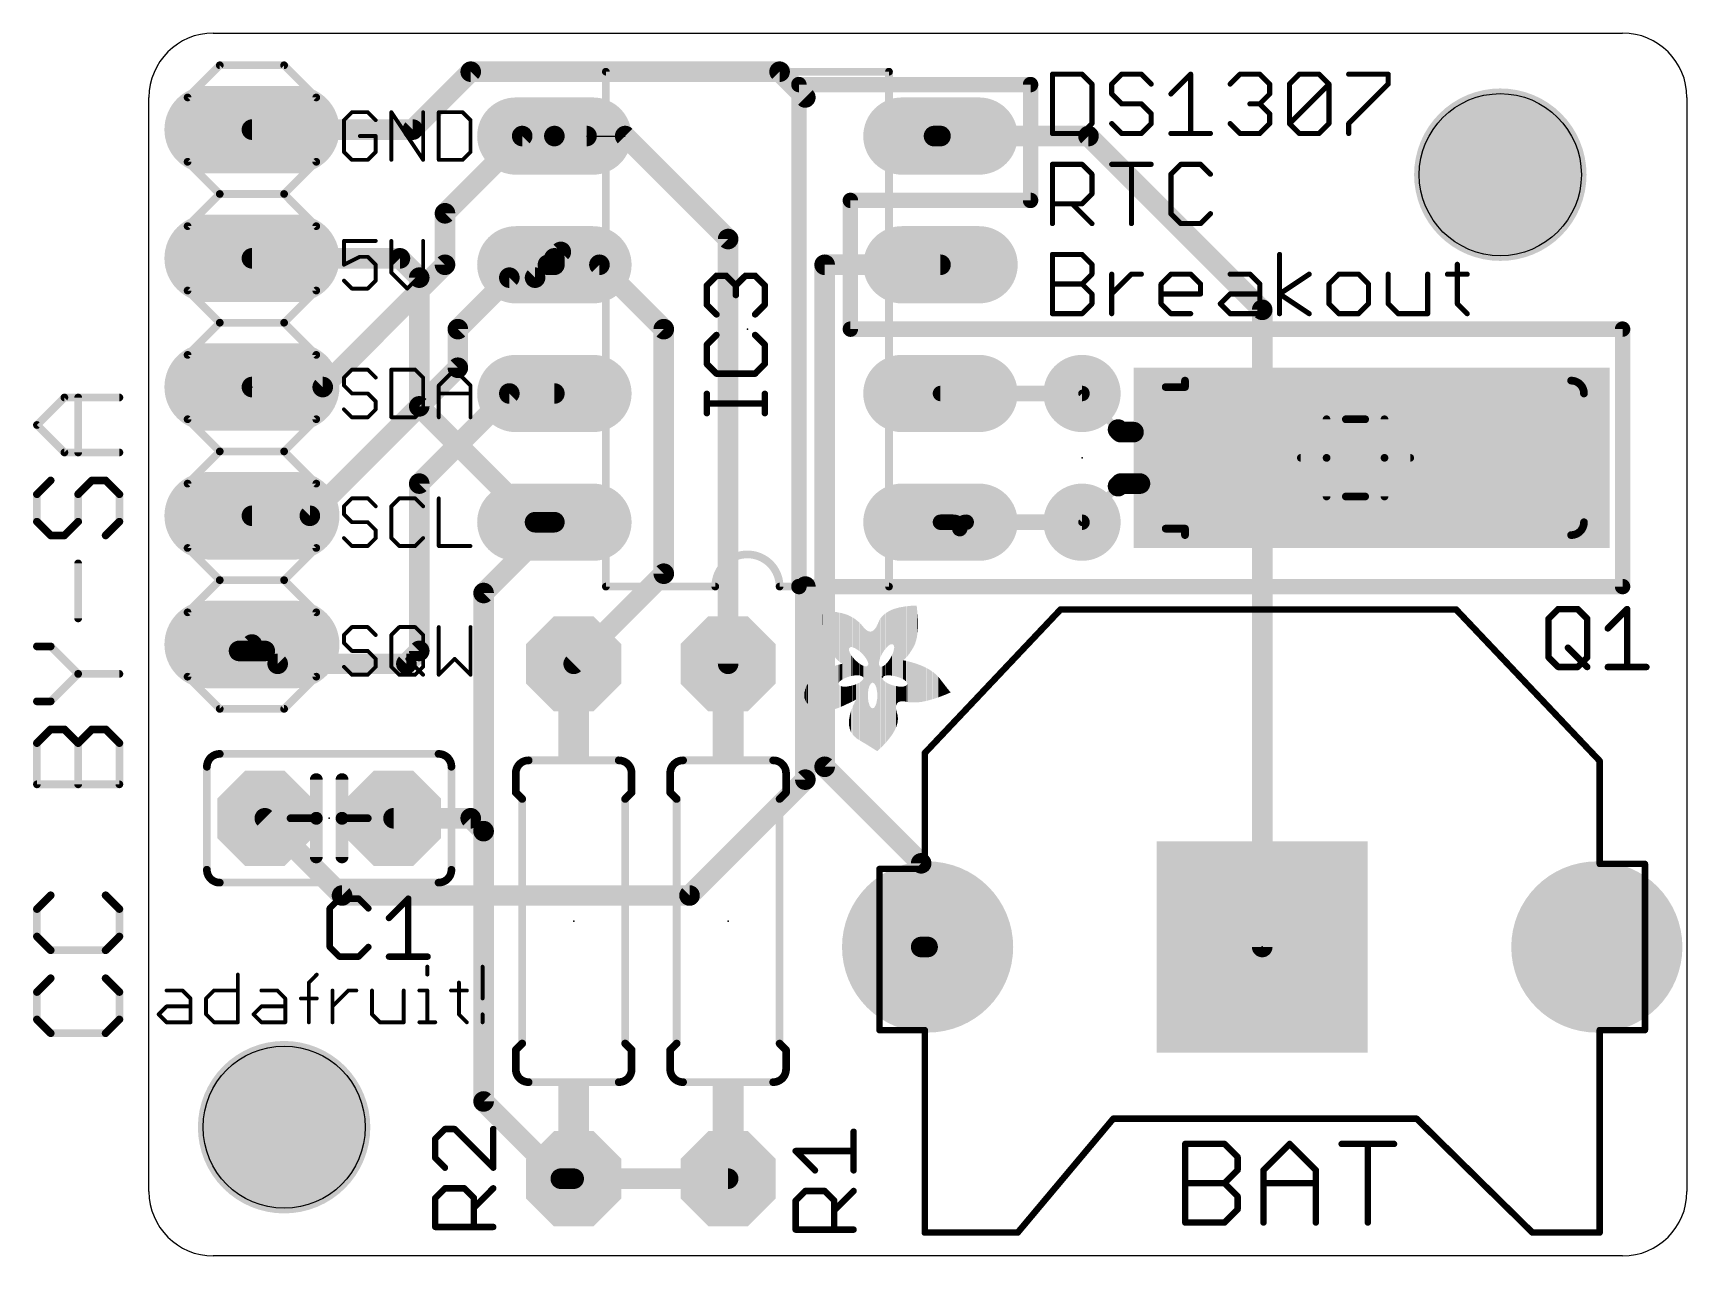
# Model space of a CAD drawing. Extents: x -2.3 to 30.4, y 0 to 24.1.
import ezdxf

# ---------------------------------------------------------------- set-up
doc = ezdxf.new("R2010")
doc.units = 0
for name, color, linetype in [('1', 12, 'CONTINUOUS'), ('16', 132, 'CONTINUOUS'), ('17', 110, 'CONTINUOUS'), ('19', 53, 'CONTINUOUS'), ('20', 53, 'CONTINUOUS'), ('21', 253, 'CONTINUOUS'), ('23', 53, 'CONTINUOUS'), ('25', 253, 'CONTINUOUS'), ('29', 253, 'CONTINUOUS'), ('30', 253, 'CONTINUOUS'), ('43', 110, 'CONTINUOUS'), ('51', 253, 'CONTINUOUS')]:
    doc.layers.add(name, color=color, linetype=linetype)

# ---------------------------------------------------------------- blocks, each defined once
blk = doc.blocks.new('ROUNDP')
at = {"const_width": 0.5}
blk.add_lwpolyline([(0, -0.25, 1), (0, 0.25, 1), (0, -0.25)], format="xyb", dxfattribs=at)
blk = doc.blocks.new('SQUAREP')
blk.add_solid([(-0.5, -0.5), (0.5, -0.5), (-0.5, 0.5), (0.5, 0.5)])
blk = doc.blocks.new('OCTAGONP')
at = {"const_width": 0.5}
blk.add_lwpolyline([(-0.25, -0.1036), (-0.25, 0.1036), (-0.1036, 0.25), (0.1036, 0.25), (0.25, 0.1036), (0.25, -0.1036), (0.1036, -0.25), (-0.1036, -0.25), (-0.25, -0.1036), (-0.25, 0.1036)], dxfattribs=at)
blk = doc.blocks.new('LONGP100')
at = {"const_width": 1}
blk.add_lwpolyline([(-0.5, 0), (0.5, 0)], dxfattribs=at)
at = {"const_width": 0.5}
for points in [[(-0.5, 0.25, 1), (-0.5, -0.25)], [(0.5, -0.25, 1), (0.5, 0.25)]]:
    blk.add_lwpolyline(points, format="xyb", dxfattribs=at)
blk = doc.blocks.new('RECT')
blk.add_solid([(-0.5, -0.5), (0.5, -0.5), (-0.5, 0.5), (0.5, 0.5)])

msp = doc.modelspace()

# ---------------------------------------------------------------- linework, layer by layer
at = {"layer": '1'}
for points, const_width in [([(5.207, 22.225), (6.35, 23.368)], 0.4064), ([(6.35, 23.368), (12.446, 23.368)], 0.4064), ([(12.446, 23.368), (12.954, 22.86)], 0.4064), ([(12.827, 23.114), (12.827, 13.208)], 0.3048), ([(17.399, 23.114), (12.827, 23.114)], 0.3048), ([(17.399, 20.828), (17.399, 23.114)], 0.3048), ([(2.032, 22.225), (5.207, 22.225)], 0.4064), ([(15.621, 22.098), (15.494, 22.098)], 0.4064), ([(13.843, 18.288), (13.843, 20.828)], 0.3048), ([(13.843, 20.828), (17.399, 20.828)], 0.3048), ([(4.953, 19.685), (2.032, 19.685)], 0.4064), ([(5.334, 19.304), (4.953, 19.685)], 0.4064), ([(5.334, 16.764), (5.334, 19.304)], 0.4064), ([(29.083, 18.288), (13.843, 18.288)], 0.3048), ([(29.083, 13.208), (29.083, 18.288)], 0.3048), ([(-2.2112, 16.3966), (-1.6689, 16.939)], 0.1524), ([(-1.6689, 16.939), (-0.5842, 16.939)], 0.1524), ([(-1.3977, 15.8543), (-1.3977, 16.939)], 0.1524), ([(15.621, 17.018), (18.415, 17.018)], 0.3048), ([(7.62, 14.478), (5.334, 16.764)], 0.4064), ([(-1.6689, 15.8543), (-2.2112, 16.3966)], 0.1524), ([(-0.5842, 15.8543), (-1.6689, 15.8543)], 0.1524), ([(-1.94, 15.3018), (-2.2112, 15.0306)], 0.1524), ([(-1.3977, 15.0306), (-1.1265, 15.3018)], 0.1524), ([(-1.1265, 15.3018), (-0.8554, 15.3018)], 0.1524), ([(-0.8554, 15.3018), (-0.5842, 15.0306)], 0.1524), ([(-2.2112, 15.0306), (-2.2112, 14.4883)], 0.1524), ([(-1.3977, 14.4883), (-1.3977, 15.0306)], 0.1524), ([(-0.5842, 15.0306), (-0.5842, 14.4883)], 0.1524), ([(-2.2112, 14.4883), (-1.94, 14.2171)], 0.1524), ([(-1.6689, 14.2171), (-1.3977, 14.4883)], 0.1524), ([(-0.5842, 14.4883), (-0.8554, 14.2171)], 0.1524), ([(8.001, 14.478), (7.62, 14.478)], 0.4064), ([(15.621, 14.478), (15.875, 14.478)], 0.3048), ([(16.129, 14.478), (18.415, 14.478)], 0.3048), ([(-1.94, 14.2171), (-1.6689, 14.2171)], 0.1524), ([(-1.3977, 12.58), (-1.3977, 13.6646)], 0.1524), ([(12.954, 9.398), (12.954, 13.208)], 0.4064), ([(12.827, 13.208), (29.083, 13.208)], 0.3048), ([(-1.94, 12.0275), (-2.2112, 12.0275)], 0.1524), ([(-1.3977, 11.4852), (-1.94, 12.0275)], 0.1524), ([(-1.94, 10.9428), (-1.3977, 11.4852)], 0.1524), ([(-1.3977, 11.4852), (-0.5842, 11.4852)], 0.1524), ([(-2.2112, 10.9428), (-1.94, 10.9428)], 0.1524), ([(-2.2112, 10.1192), (-1.94, 10.3903)], 0.1524), ([(-1.94, 10.3903), (-1.6689, 10.3903)], 0.1524), ([(-1.6689, 10.3903), (-1.3977, 10.1192)], 0.1524), ([(-1.3977, 10.1192), (-1.1265, 10.3903)], 0.1524), ([(-1.1265, 10.3903), (-0.8554, 10.3903)], 0.1524), ([(-0.8554, 10.3903), (-0.5842, 10.1192)], 0.1524), ([(-2.2112, 9.3057), (-2.2112, 10.1192)], 0.1524), ([(-1.3977, 9.3057), (-1.3977, 10.1192)], 0.1524), ([(-0.5842, 10.1192), (-0.5842, 9.3057)], 0.1524), ([(10.668, 7.112), (12.954, 9.398)], 0.4064), ([(-0.5842, 9.3057), (-2.2112, 9.3057)], 0.1524), ([(2.286, 8.636), (3.81, 7.112)], 0.4064), ([(-1.94, 7.116), (-2.2112, 6.8449)], 0.1524), ([(-0.5842, 6.8449), (-0.8554, 7.116)], 0.1524), ([(3.81, 7.112), (10.668, 7.112)], 0.4064), ([(-2.2112, 6.8449), (-2.2112, 6.3025)], 0.1524), ([(-0.5842, 6.3025), (-0.5842, 6.8449)], 0.1524), ([(-2.2112, 6.3025), (-1.94, 6.0314)], 0.1524), ([(-0.8554, 6.0314), (-0.5842, 6.3025)], 0.1524), ([(-1.94, 6.0314), (-0.8554, 6.0314)], 0.1524), ([(-1.94, 5.4789), (-2.2112, 5.2077)], 0.1524), ([(-0.5842, 5.2077), (-0.8554, 5.4789)], 0.1524), ([(-2.2112, 5.2077), (-2.2112, 4.6654)], 0.1524), ([(-0.5842, 4.6654), (-0.5842, 5.2077)], 0.1524), ([(-2.2112, 4.6654), (-1.94, 4.3942)], 0.1524), ([(-0.8554, 4.3942), (-0.5842, 4.6654)], 0.1524), ([(-1.94, 4.3942), (-0.8554, 4.3942)], 0.1524)]:
    msp.add_lwpolyline(points, dxfattribs=dict(at, const_width=const_width))
for points, const_width in [([(6.35, 23.4696, 1), (6.35, 23.2664)], 0.2032), ([(6.4218, 23.2962, 1), (6.2782, 23.4398)], 0.2032), ([(12.5178, 23.4398, 1), (12.3742, 23.2962)], 0.2032), ([(12.446, 23.2664, 1), (12.446, 23.4696)], 0.2032), ([(12.9032, 23.114, 1), (12.7508, 23.114)], 0.1524), ([(12.827, 23.1902, 1), (12.827, 23.0378)], 0.1524), ([(17.4752, 23.114, 1), (17.3228, 23.114)], 0.1524), ([(17.399, 23.0378, 1), (17.399, 23.1902)], 0.1524), ([(12.8822, 22.7882, 1), (13.0258, 22.9318)], 0.2032), ([(2.032, 22.3266, 1), (2.032, 22.1234)], 0.2032), ([(5.1352, 22.2968, 1), (5.2788, 22.1532)], 0.2032), ([(5.207, 22.1234, 1), (5.207, 22.3266)], 0.2032), ([(15.494, 22.1996, 1), (15.494, 21.9964)], 0.2032), ([(15.621, 21.9964, 1), (15.621, 22.1996)], 0.2032), ([(13.9192, 20.828, 1), (13.7668, 20.828)], 0.1524), ([(13.843, 20.9042, 1), (13.843, 20.7518)], 0.1524), ([(17.3228, 20.828, 1), (17.4752, 20.828)], 0.1524), ([(17.399, 20.7518, 1), (17.399, 20.9042)], 0.1524), ([(2.032, 19.7866, 1), (2.032, 19.5834)], 0.2032), ([(5.0248, 19.7568, 1), (4.8812, 19.6132)], 0.2032), ([(4.953, 19.5834, 1), (4.953, 19.7866)], 0.2032), ([(5.4356, 19.304, 1), (5.2324, 19.304)], 0.2032), ([(5.2622, 19.2322, 1), (5.4058, 19.3758)], 0.2032), ([(13.843, 18.3642, 1), (13.843, 18.2118)], 0.1524), ([(13.7668, 18.288, 1), (13.9192, 18.288)], 0.1524), ([(29.1592, 18.288, 1), (29.0068, 18.288)], 0.1524), ([(29.083, 18.2118, 1), (29.083, 18.3642)], 0.1524), ([(-1.6689, 16.9771, 1), (-1.6689, 16.9009)], 0.0762), ([(-1.6419, 16.912, 1), (-1.6958, 16.9659)], 0.0762), ([(-1.3596, 16.939, 1), (-1.4358, 16.939)], 0.0762), ([(-0.5842, 16.9009, 1), (-0.5842, 16.9771)], 0.0762), ([(15.621, 17.0942, 1), (15.621, 16.9418)], 0.1524), ([(18.415, 16.9418, 1), (18.415, 17.0942)], 0.1524), ([(5.2324, 16.764, 1), (5.4356, 16.764)], 0.2032), ([(5.4058, 16.8358, 1), (5.2622, 16.6922)], 0.2032), ([(-2.1842, 16.4236, 1), (-2.2381, 16.3697)], 0.0762), ([(-2.2381, 16.4236, 1), (-2.1842, 16.3697)], 0.0762), ([(-1.6689, 15.8924, 1), (-1.6689, 15.8162)], 0.0762), ([(-1.6958, 15.8274, 1), (-1.6419, 15.8812)], 0.0762), ([(-1.4358, 15.8543, 1), (-1.3596, 15.8543)], 0.0762), ([(-0.5842, 15.8162, 1), (-0.5842, 15.8924)], 0.0762), ([(-1.9131, 15.2749, 1), (-1.967, 15.3287)], 0.0762), ([(-1.1265, 15.3399, 1), (-1.1265, 15.2637)], 0.0762), ([(-1.0996, 15.2749, 1), (-1.1535, 15.3287)], 0.0762), ([(-0.8284, 15.3287, 1), (-0.8823, 15.2749)], 0.0762), ([(-0.8554, 15.2637, 1), (-0.8554, 15.3399)], 0.0762), ([(-2.1731, 15.0306, 1), (-2.2493, 15.0306)], 0.0762), ([(-2.2381, 15.0576, 1), (-2.1842, 15.0037)], 0.0762), ([(-1.3596, 15.0306, 1), (-1.4358, 15.0306)], 0.0762), ([(-1.4246, 15.0576, 1), (-1.3708, 15.0037)], 0.0762), ([(-0.5461, 15.0306, 1), (-0.6223, 15.0306)], 0.0762), ([(-0.6111, 15.0037, 1), (-0.5573, 15.0576)], 0.0762), ([(-2.2493, 14.4883, 1), (-2.1731, 14.4883)], 0.0762), ([(-2.1842, 14.5152, 1), (-2.2381, 14.4614)], 0.0762), ([(-1.4358, 14.4883, 1), (-1.3596, 14.4883)], 0.0762), ([(-1.3708, 14.4614, 1), (-1.4246, 14.5152)], 0.0762), ([(-0.6223, 14.4883, 1), (-0.5461, 14.4883)], 0.0762), ([(-0.5573, 14.4614, 1), (-0.6111, 14.5152)], 0.0762), ([(7.62, 14.5796, 1), (7.62, 14.3764)], 0.2032), ([(7.5482, 14.4062, 1), (7.6918, 14.5498)], 0.2032), ([(8.001, 14.3764, 1), (8.001, 14.5796)], 0.2032), ([(15.621, 14.5542, 1), (15.621, 14.4018)], 0.1524), ([(16.002, 14.351, 0.4142), (15.875, 14.478)], 0.3048), ([(15.875, 14.5542, 1), (15.875, 14.4018)], 0.1524), ([(15.875, 14.4018, 1), (15.875, 14.5542)], 0.1524), ([(16.129, 14.478, 0.4142), (16.002, 14.351)], 0.3048), ([(15.9258, 14.351, 1), (16.0782, 14.351)], 0.1524), ([(15.9258, 14.351, 1), (16.0782, 14.351)], 0.1524), ([(16.129, 14.5542, 1), (16.129, 14.4018)], 0.1524), ([(16.129, 14.4018, 1), (16.129, 14.5542)], 0.1524), ([(18.415, 14.4018, 1), (18.415, 14.5542)], 0.1524), ([(-1.94, 14.2552, 1), (-1.94, 14.179)], 0.0762), ([(-1.967, 14.1902, 1), (-1.9131, 14.2441)], 0.0762), ([(-1.6958, 14.2441, 1), (-1.6419, 14.1902)], 0.0762), ([(-1.6689, 14.179, 1), (-1.6689, 14.2552)], 0.0762), ([(-0.8823, 14.2441, 1), (-0.8284, 14.1902)], 0.0762), ([(-1.3596, 13.6646, 1), (-1.4358, 13.6646)], 0.0762), ([(13.0556, 13.208, 1), (12.8524, 13.208)], 0.2032), ([(12.827, 13.2842, 1), (12.827, 13.1318)], 0.1524), ([(12.7508, 13.208, 1), (12.9032, 13.208)], 0.1524), ([(29.0068, 13.208, 1), (29.1592, 13.208)], 0.1524), ([(29.083, 13.1318, 1), (29.083, 13.2842)], 0.1524), ([(-1.4358, 12.58, 1), (-1.3596, 12.58)], 0.0762), ([(-2.2112, 12.0656, 1), (-2.2112, 11.9894)], 0.0762), ([(-1.9131, 12.0544, 1), (-1.967, 12.0005)], 0.0762), ([(-1.94, 11.9894, 1), (-1.94, 12.0656)], 0.0762), ([(-1.3977, 11.5233, 1), (-1.3977, 11.4471)], 0.0762), ([(-1.3708, 11.4582, 1), (-1.4246, 11.5121)], 0.0762), ([(-1.4246, 11.4582, 1), (-1.3708, 11.5121)], 0.0762), ([(-0.5842, 11.4471, 1), (-0.5842, 11.5233)], 0.0762), ([(-2.2112, 10.9809, 1), (-2.2112, 10.9047)], 0.0762), ([(-1.967, 10.9698, 1), (-1.9131, 10.9159)], 0.0762), ([(-1.94, 10.9047, 1), (-1.94, 10.9809)], 0.0762), ([(-1.94, 10.4284, 1), (-1.94, 10.3522)], 0.0762), ([(-1.9131, 10.3634, 1), (-1.967, 10.4173)], 0.0762), ([(-1.6419, 10.4173, 1), (-1.6958, 10.3634)], 0.0762), ([(-1.6689, 10.3522, 1), (-1.6689, 10.4284)], 0.0762), ([(-1.1265, 10.4284, 1), (-1.1265, 10.3522)], 0.0762), ([(-1.0996, 10.3634, 1), (-1.1535, 10.4173)], 0.0762), ([(-0.8284, 10.4173, 1), (-0.8823, 10.3634)], 0.0762), ([(-0.8554, 10.3522, 1), (-0.8554, 10.4284)], 0.0762), ([(-2.1731, 10.1192, 1), (-2.2493, 10.1192)], 0.0762), ([(-2.2381, 10.1461, 1), (-2.1842, 10.0922)], 0.0762), ([(-1.3596, 10.1192, 1), (-1.4358, 10.1192)], 0.0762), ([(-1.4246, 10.1461, 1), (-1.3708, 10.0922)], 0.0762), ([(-1.4246, 10.0922, 1), (-1.3708, 10.1461)], 0.0762), ([(-0.5461, 10.1192, 1), (-0.6223, 10.1192)], 0.0762), ([(-0.6111, 10.0922, 1), (-0.5573, 10.1461)], 0.0762), ([(12.8524, 9.398, 1), (13.0556, 9.398)], 0.2032), ([(13.0258, 9.3262, 1), (12.8822, 9.4698)], 0.2032), ([(-2.2112, 9.3438, 1), (-2.2112, 9.2676)], 0.0762), ([(-2.2493, 9.3057, 1), (-2.1731, 9.3057)], 0.0762), ([(-1.4358, 9.3057, 1), (-1.3596, 9.3057)], 0.0762), ([(-0.6223, 9.3057, 1), (-0.5461, 9.3057)], 0.0762), ([(-0.5842, 9.2676, 1), (-0.5842, 9.3438)], 0.0762), ([(2.3578, 8.7078, 1), (2.2142, 8.5642)], 0.2032), ([(-1.9131, 7.0891, 1), (-1.967, 7.143)], 0.0762), ([(-0.8284, 7.143, 1), (-0.8823, 7.0891)], 0.0762), ([(3.81, 7.2136, 1), (3.81, 7.0104)], 0.2032), ([(3.7382, 7.0402, 1), (3.8818, 7.1838)], 0.2032), ([(10.5962, 7.1838, 1), (10.7398, 7.0402)], 0.2032), ([(10.668, 7.0104, 1), (10.668, 7.2136)], 0.2032), ([(-2.1731, 6.8449, 1), (-2.2493, 6.8449)], 0.0762), ([(-2.2381, 6.8718, 1), (-2.1842, 6.8179)], 0.0762), ([(-0.5461, 6.8449, 1), (-0.6223, 6.8449)], 0.0762), ([(-0.6111, 6.8179, 1), (-0.5573, 6.8718)], 0.0762), ([(-2.1842, 6.3295, 1), (-2.2381, 6.2756)], 0.0762), ([(-2.2493, 6.3025, 1), (-2.1731, 6.3025)], 0.0762), ([(-0.6223, 6.3025, 1), (-0.5461, 6.3025)], 0.0762), ([(-0.5573, 6.2756, 1), (-0.6111, 6.3295)], 0.0762), ([(-1.94, 6.0695, 1), (-1.94, 5.9933)], 0.0762), ([(-1.967, 6.0044, 1), (-1.9131, 6.0583)], 0.0762), ([(-0.8823, 6.0583, 1), (-0.8284, 6.0044)], 0.0762), ([(-0.8554, 5.9933, 1), (-0.8554, 6.0695)], 0.0762), ([(-1.9131, 5.4519, 1), (-1.967, 5.5058)], 0.0762), ([(-0.8284, 5.5058, 1), (-0.8823, 5.4519)], 0.0762), ([(-2.1731, 5.2077, 1), (-2.2493, 5.2077)], 0.0762), ([(-2.2381, 5.2346, 1), (-2.1842, 5.1808)], 0.0762), ([(-0.5461, 5.2077, 1), (-0.6223, 5.2077)], 0.0762), ([(-0.6111, 5.1808, 1), (-0.5573, 5.2346)], 0.0762), ([(-2.1842, 4.6923, 1), (-2.2381, 4.6384)], 0.0762), ([(-2.2493, 4.6654, 1), (-2.1731, 4.6654)], 0.0762), ([(-0.6223, 4.6654, 1), (-0.5461, 4.6654)], 0.0762), ([(-0.5573, 4.6384, 1), (-0.6111, 4.6923)], 0.0762), ([(-1.94, 4.4323, 1), (-1.94, 4.3561)], 0.0762), ([(-1.967, 4.3673, 1), (-1.9131, 4.4211)], 0.0762), ([(-0.8823, 4.4211, 1), (-0.8284, 4.3673)], 0.0762), ([(-0.8554, 4.3561, 1), (-0.8554, 4.4323)], 0.0762)]:
    msp.add_lwpolyline(points, format="xyb", dxfattribs=dict(at, const_width=const_width))
at = {"layer": '16', "const_width": 0.4064}
for points in [[(5.842, 20.574), (7.366, 22.098)], [(7.366, 22.098), (8.001, 22.098)], [(8.001, 22.098), (8.636, 22.098)], [(11.43, 20.066), (9.398, 22.098)], [(18.542, 22.098), (15.621, 22.098)], [(21.971, 18.669), (18.542, 22.098)], [(5.842, 19.558), (5.842, 20.574)], [(11.43, 11.684), (11.43, 20.066)], [(8.001, 19.685), (8.128, 19.812)], [(3.429, 17.145), (5.842, 19.558)], [(7.62, 19.304), (8.001, 19.685)], [(8.001, 19.558), (7.874, 19.558)], [(8.001, 19.685), (8.001, 19.558)], [(8.001, 19.558), (8.89, 19.558)], [(8.89, 19.558), (10.16, 18.288)], [(13.335, 19.558), (15.621, 19.558)], [(13.335, 9.652), (13.335, 19.558)], [(6.096, 18.288), (7.112, 19.304)], [(7.112, 19.304), (7.62, 19.304)], [(21.971, 6.096), (21.971, 18.669)], [(6.096, 17.526), (6.096, 18.288)], [(10.16, 18.288), (10.16, 13.462)], [(3.175, 14.605), (6.096, 17.526)], [(2.032, 17.145), (3.429, 17.145)], [(5.334, 15.24), (7.112, 17.018)], [(7.112, 17.018), (8.001, 17.018)], [(5.334, 11.938), (5.334, 15.24)], [(2.032, 14.605), (3.175, 14.605)], [(6.604, 13.081), (8.001, 14.478)], [(10.16, 13.462), (8.382, 11.684)], [(6.604, 8.382), (6.604, 13.081)], [(1.778, 11.938), (1.905, 11.938)], [(1.905, 11.938), (2.032, 12.065)], [(2.286, 11.938), (1.905, 11.938)], [(2.54, 11.684), (2.286, 11.938)], [(5.08, 11.684), (5.334, 11.938)], [(2.54, 11.684), (5.08, 11.684)], [(15.24, 7.747), (13.335, 9.652)], [(6.35, 8.636), (4.826, 8.636)], [(6.604, 8.382), (6.35, 8.636)], [(6.604, 3.048), (6.604, 8.382)], [(15.24, 6.096), (15.24, 7.747)], [(15.367, 6.096), (15.24, 6.096)], [(8.128, 1.524), (6.604, 3.048)], [(8.382, 1.524), (8.128, 1.524)], [(8.382, 1.524), (11.43, 1.524)]]:
    msp.add_lwpolyline(points, dxfattribs=at)
at = {"layer": '16', "const_width": 0.2032}
for points in [[(7.366, 22.1996, 1), (7.366, 21.9964)], [(7.4378, 22.0262, 1), (7.2942, 22.1698)], [(8.001, 22.1996, 1), (8.001, 21.9964)], [(8.001, 21.9964, 1), (8.001, 22.1996)], [(8.636, 21.9964, 1), (8.636, 22.1996)], [(9.4698, 22.1698, 1), (9.3262, 22.0262)], [(15.621, 22.1996, 1), (15.621, 21.9964)], [(18.6138, 22.1698, 1), (18.4702, 22.0262)], [(18.542, 21.9964, 1), (18.542, 22.1996)], [(5.9436, 20.574, 1), (5.7404, 20.574)], [(5.7702, 20.6458, 1), (5.9138, 20.5022)], [(11.5316, 20.066, 1), (11.3284, 20.066)], [(11.3582, 19.9942, 1), (11.5018, 20.1378)], [(8.1998, 19.7402, 1), (8.0562, 19.8838)], [(5.7404, 19.558, 1), (5.9436, 19.558)], [(5.9138, 19.4862, 1), (5.7702, 19.6298)], [(7.874, 19.6596, 1), (7.874, 19.4564)], [(8.1026, 19.685, 1), (7.8994, 19.685)], [(8.001, 19.6596, 1), (8.001, 19.4564)], [(7.8994, 19.558, 1), (8.1026, 19.558)], [(7.9292, 19.7568, 1), (8.0728, 19.6132)], [(8.0728, 19.6132, 1), (7.9292, 19.7568)], [(8.001, 19.4564, 1), (8.001, 19.6596)], [(8.9618, 19.6298, 1), (8.8182, 19.4862)], [(8.89, 19.4564, 1), (8.89, 19.6596)], [(13.335, 19.6596, 1), (13.335, 19.4564)], [(13.4366, 19.558, 1), (13.2334, 19.558)], [(15.621, 19.4564, 1), (15.621, 19.6596)], [(7.112, 19.4056, 1), (7.112, 19.2024)], [(7.1838, 19.2322, 1), (7.0402, 19.3758)], [(7.5482, 19.3758, 1), (7.6918, 19.2322)], [(7.62, 19.2024, 1), (7.62, 19.4056)], [(22.0726, 18.669, 1), (21.8694, 18.669)], [(21.8992, 18.5972, 1), (22.0428, 18.7408)], [(6.1976, 18.288, 1), (5.9944, 18.288)], [(6.0242, 18.3598, 1), (6.1678, 18.2162)], [(10.2616, 18.288, 1), (10.0584, 18.288)], [(10.0882, 18.2162, 1), (10.2318, 18.3598)], [(5.9944, 17.526, 1), (6.1976, 17.526)], [(6.1678, 17.4542, 1), (6.0242, 17.5978)], [(2.032, 17.2466, 1), (2.032, 17.0434)], [(3.3572, 17.2168, 1), (3.5008, 17.0732)], [(3.429, 17.0434, 1), (3.429, 17.2466)], [(7.112, 17.1196, 1), (7.112, 16.9164)], [(7.1838, 16.9462, 1), (7.0402, 17.0898)], [(8.001, 16.9164, 1), (8.001, 17.1196)], [(5.4356, 15.24, 1), (5.2324, 15.24)], [(5.2622, 15.3118, 1), (5.4058, 15.1682)], [(2.032, 14.7066, 1), (2.032, 14.5034)], [(3.1032, 14.6768, 1), (3.2468, 14.5332)], [(3.175, 14.5034, 1), (3.175, 14.7066)], [(8.0728, 14.4062, 1), (7.9292, 14.5498)], [(10.0584, 13.462, 1), (10.2616, 13.462)], [(10.2318, 13.3902, 1), (10.0882, 13.5338)], [(6.7056, 13.081, 1), (6.5024, 13.081)], [(6.5322, 13.1528, 1), (6.6758, 13.0092)], [(1.778, 12.0396, 1), (1.778, 11.8364)], [(1.905, 12.0396, 1), (1.905, 11.8364)], [(1.8332, 12.0098, 1), (1.9768, 11.8662)], [(1.905, 11.8364, 1), (1.905, 12.0396)], [(2.1038, 11.9932, 1), (1.9602, 12.1368)], [(2.3578, 12.0098, 1), (2.2142, 11.8662)], [(2.286, 11.8364, 1), (2.286, 12.0396)], [(5.4058, 11.8662, 1), (5.2622, 12.0098)], [(2.54, 11.7856, 1), (2.54, 11.5824)], [(2.4682, 11.6122, 1), (2.6118, 11.7558)], [(5.0082, 11.7558, 1), (5.1518, 11.6122)], [(5.08, 11.5824, 1), (5.08, 11.7856)], [(5.2324, 11.938, 1), (5.4356, 11.938)], [(8.3102, 11.7558, 1), (8.4538, 11.6122)], [(11.3284, 11.684, 1), (11.5316, 11.684)], [(13.4068, 9.7238, 1), (13.2632, 9.5802)], [(13.2334, 9.652, 1), (13.4366, 9.652)], [(4.826, 8.7376, 1), (4.826, 8.5344)], [(6.4218, 8.7078, 1), (6.2782, 8.5642)], [(6.35, 8.5344, 1), (6.35, 8.7376)], [(6.7056, 8.382, 1), (6.5024, 8.382)], [(6.5322, 8.3102, 1), (6.6758, 8.4538)], [(6.5024, 8.382, 1), (6.7056, 8.382)], [(15.3416, 7.747, 1), (15.1384, 7.747)], [(15.1682, 7.6752, 1), (15.3118, 7.8188)], [(15.24, 6.1976, 1), (15.24, 5.9944)], [(15.367, 5.9944, 1), (15.367, 6.1976)], [(15.1384, 6.096, 1), (15.3416, 6.096)], [(21.8694, 6.096, 1), (22.0726, 6.096)], [(6.5024, 3.048, 1), (6.7056, 3.048)], [(6.6758, 3.1198, 1), (6.5322, 2.9762)], [(8.128, 1.6256, 1), (8.128, 1.4224)], [(8.0562, 1.4522, 1), (8.1998, 1.5958)], [(8.382, 1.6256, 1), (8.382, 1.4224)], [(8.382, 1.4224, 1), (8.382, 1.6256)], [(11.43, 1.4224, 1), (11.43, 1.6256)]]:
    msp.add_lwpolyline(points, format="xyb", dxfattribs=at)
at = {"layer": '19'}
msp.add_line((8.636, 22.098), (9.398, 22.098), dxfattribs=at)
at = {"layer": '20'}
for p, q in [((1.27, 24.13), (29.083, 24.13)), ((0, 1.27), (0, 22.86)), ((30.353, 22.86), (30.353, 1.27)), ((29.083, 0), (1.27, 0))]:
    msp.add_line(p, q, dxfattribs=at)
for centre in [(26.67, 21.336), (2.667, 2.54)]:
    msp.add_circle(centre, 1.6, dxfattribs=at)
for centre, start, end in [((1.27, 22.86), 90, 180), ((29.083, 22.86), 0, 90), ((1.27, 1.27), 180, 270), ((29.083, 1.27), 270, 0)]:
    msp.add_arc(centre, 1.27, start, end, dxfattribs=at)
at = {"layer": '21'}
for points, const_width in [([(0.762, 22.86), (1.397, 23.495)], 0.1524), ([(1.397, 23.495), (2.667, 23.495)], 0.1524), ([(2.667, 23.495), (3.302, 22.86)], 0.1524), ([(14.605, 23.368), (9.017, 23.368)], 0.1524), ([(9.017, 23.368), (9.017, 13.208)], 0.1524), ([(14.605, 13.208), (14.605, 23.368)], 0.1524), ([(17.8308, 23.3182), (17.8308, 22.1488)], 0.1016), ([(18.4155, 23.3182), (17.8308, 23.3182)], 0.1016), ([(18.6104, 23.1233), (18.4155, 23.3182)], 0.1016), ([(19.1951, 23.3182), (19.0002, 23.1233)], 0.1016), ([(19.5849, 23.3182), (19.1951, 23.3182)], 0.1016), ([(19.7798, 23.1233), (19.5849, 23.3182)], 0.1016), ([(20.1696, 22.9284), (20.5594, 23.3182)], 0.1016), ([(20.5594, 23.3182), (20.5594, 22.1488)], 0.1016), ([(21.339, 23.1233), (21.5339, 23.3182)], 0.1016), ([(21.5339, 23.3182), (21.9237, 23.3182)], 0.1016), ([(21.9237, 23.3182), (22.1186, 23.1233)], 0.1016), ([(22.5084, 23.1233), (22.7033, 23.3182)], 0.1016), ([(22.7033, 23.3182), (23.0931, 23.3182)], 0.1016), ([(23.0931, 23.3182), (23.288, 23.1233)], 0.1016), ([(23.6778, 23.3182), (24.4574, 23.3182)], 0.1016), ([(24.4574, 23.3182), (24.4574, 23.1233)], 0.1016), ([(0.762, 21.59), (0.762, 22.86)], 0.1524), ([(3.302, 22.86), (3.302, 21.59)], 0.1524), ([(18.6104, 22.3437), (18.6104, 23.1233)], 0.1016), ([(19.0002, 23.1233), (19.0002, 22.9284)], 0.1016), ([(19.0002, 22.9284), (19.1951, 22.7335)], 0.1016), ([(22.1186, 22.9284), (21.9237, 22.7335)], 0.1016), ([(22.1186, 23.1233), (22.1186, 22.9284)], 0.1016), ([(22.5084, 22.3437), (22.5084, 23.1233)], 0.1016), ([(22.5084, 22.3437), (23.288, 23.1233)], 0.1016), ([(23.288, 23.1233), (23.288, 22.3437)], 0.1016), ([(24.4574, 23.1233), (23.6778, 22.3437)], 0.1016), ([(4.0049, 22.5687), (3.8481, 22.4119)], 0.0762), ([(4.3184, 22.5687), (4.0049, 22.5687)], 0.0762), ([(4.4752, 22.4119), (4.3184, 22.5687)], 0.0762), ([(4.7836, 21.6281), (4.7836, 22.5687)], 0.0762), ([(4.7836, 22.5687), (5.4107, 21.6281)], 0.0762), ([(5.4107, 21.6281), (5.4107, 22.5687)], 0.0762), ([(5.7191, 22.5687), (5.7191, 21.6281)], 0.0762), ([(6.1894, 22.5687), (5.7191, 22.5687)], 0.0762), ([(6.3462, 22.4119), (6.1894, 22.5687)], 0.0762), ([(19.1951, 22.7335), (19.5849, 22.7335)], 0.1016), ([(19.5849, 22.7335), (19.7798, 22.5386)], 0.1016), ([(19.7798, 22.5386), (19.7798, 22.3437)], 0.1016), ([(21.9237, 22.7335), (21.7288, 22.7335)], 0.1016), ([(21.9237, 22.7335), (22.1186, 22.5386)], 0.1016), ([(22.1186, 22.5386), (22.1186, 22.3437)], 0.1016), ([(3.8481, 22.4119), (3.8481, 21.7849)], 0.0762), ([(6.3462, 21.7849), (6.3462, 22.4119)], 0.0762), ([(17.8308, 22.1488), (18.4155, 22.1488)], 0.1016), ([(18.4155, 22.1488), (18.6104, 22.3437)], 0.1016), ([(19.1951, 22.1488), (19.0002, 22.3437)], 0.1016), ([(19.5849, 22.1488), (19.1951, 22.1488)], 0.1016), ([(19.7798, 22.3437), (19.5849, 22.1488)], 0.1016), ([(20.1696, 22.1488), (20.9492, 22.1488)], 0.1016), ([(21.5339, 22.1488), (21.339, 22.3437)], 0.1016), ([(21.9237, 22.1488), (21.5339, 22.1488)], 0.1016), ([(22.1186, 22.3437), (21.9237, 22.1488)], 0.1016), ([(22.7033, 22.1488), (22.5084, 22.3437)], 0.1016), ([(23.0931, 22.1488), (22.7033, 22.1488)], 0.1016), ([(23.288, 22.3437), (23.0931, 22.1488)], 0.1016), ([(23.6778, 22.3437), (23.6778, 22.1488)], 0.1016), ([(4.4752, 22.0984), (4.1616, 22.0984)], 0.0762), ([(4.4752, 21.7849), (4.4752, 22.0984)], 0.0762), ([(0.762, 21.59), (1.397, 20.955)], 0.1524), ([(2.667, 20.955), (3.302, 21.59)], 0.1524), ([(3.8481, 21.7849), (4.0049, 21.6281)], 0.0762), ([(4.0049, 21.6281), (4.3184, 21.6281)], 0.0762), ([(4.3184, 21.6281), (4.4752, 21.7849)], 0.0762), ([(5.7191, 21.6281), (6.1894, 21.6281)], 0.0762), ([(6.1894, 21.6281), (6.3462, 21.7849)], 0.0762), ([(17.8308, 20.3708), (17.8308, 21.5402)], 0.1016), ([(17.8308, 21.5402), (18.4155, 21.5402)], 0.1016), ([(18.4155, 21.5402), (18.6104, 21.3453)], 0.1016), ([(19.0002, 21.5402), (19.7798, 21.5402)], 0.1016), ([(19.39, 20.3708), (19.39, 21.5402)], 0.1016), ([(20.3645, 21.5402), (20.1696, 21.3453)], 0.1016), ([(20.7543, 21.5402), (20.3645, 21.5402)], 0.1016), ([(20.9492, 21.3453), (20.7543, 21.5402)], 0.1016), ([(18.6104, 21.3453), (18.6104, 20.9555)], 0.1016), ([(20.1696, 21.3453), (20.1696, 20.5657)], 0.1016), ([(0.762, 20.32), (1.397, 20.955)], 0.1524), ([(1.397, 20.955), (2.667, 20.955)], 0.1524), ([(2.667, 20.955), (3.302, 20.32)], 0.1524), ([(18.6104, 20.9555), (18.4155, 20.7606)], 0.1016), ([(18.4155, 20.7606), (17.8308, 20.7606)], 0.1016), ([(18.2206, 20.7606), (18.6104, 20.3708)], 0.1016), ([(20.1696, 20.5657), (20.3645, 20.3708)], 0.1016), ([(20.7543, 20.3708), (20.9492, 20.5657)], 0.1016), ([(0.762, 19.05), (0.762, 20.32)], 0.1524), ([(3.302, 20.32), (3.302, 19.05)], 0.1524), ([(20.3645, 20.3708), (20.7543, 20.3708)], 0.1016), ([(4.4752, 20.0287), (3.8481, 20.0287)], 0.0762), ([(3.8481, 20.0287), (3.8481, 19.5584)], 0.0762), ([(4.7836, 20.0287), (4.7836, 19.4016)], 0.0762), ([(5.4107, 19.4016), (5.4107, 20.0287)], 0.0762), ([(3.8481, 19.5584), (4.1616, 19.7152)], 0.0762), ([(4.1616, 19.7152), (4.3184, 19.7152)], 0.0762), ([(4.3184, 19.7152), (4.4752, 19.5584)], 0.0762), ([(4.4752, 19.5584), (4.4752, 19.2449)], 0.0762), ([(17.8308, 18.5928), (17.8308, 19.7622)], 0.1016), ([(17.8308, 19.7622), (18.4155, 19.7622)], 0.1016), ([(18.4155, 19.7622), (18.6104, 19.5673)], 0.1016), ([(18.6104, 19.5673), (18.6104, 19.3724)], 0.1016), ([(22.3135, 18.5928), (22.3135, 19.7622)], 0.1016), ([(25.8217, 19.5673), (25.8217, 18.7877)], 0.1016), ([(4.0049, 19.0881), (3.8481, 19.2449)], 0.0762), ([(4.4752, 19.2449), (4.3184, 19.0881)], 0.0762), ([(4.7836, 19.4016), (5.0972, 19.0881)], 0.0762), ([(5.0972, 19.0881), (5.4107, 19.4016)], 0.0762), ([(18.6104, 19.3724), (18.4155, 19.1775)], 0.1016), ([(19.0002, 18.5928), (19.0002, 19.3724)], 0.1016), ([(19.0002, 18.9826), (19.39, 19.3724)], 0.1016), ([(19.39, 19.3724), (19.5849, 19.3724)], 0.1016), ([(19.9747, 19.1775), (20.1696, 19.3724)], 0.1016), ([(20.1696, 19.3724), (20.5594, 19.3724)], 0.1016), ([(20.5594, 19.3724), (20.7543, 19.1775)], 0.1016), ([(21.339, 19.3724), (21.7288, 19.3724)], 0.1016), ([(21.7288, 19.3724), (21.9237, 19.1775)], 0.1016), ([(22.3135, 18.9826), (22.8982, 19.3724)], 0.1016), ([(23.4829, 19.3724), (23.288, 19.1775)], 0.1016), ([(23.8727, 19.3724), (23.4829, 19.3724)], 0.1016), ([(24.0676, 19.1775), (23.8727, 19.3724)], 0.1016), ([(24.4574, 19.3724), (24.4574, 18.7877)], 0.1016), ([(25.237, 18.5928), (25.237, 19.3724)], 0.1016), ([(25.6268, 19.3724), (26.0166, 19.3724)], 0.1016), ([(0.762, 19.05), (1.397, 18.415)], 0.1524), ([(2.667, 18.415), (3.302, 19.05)], 0.1524), ([(4.3184, 19.0881), (4.0049, 19.0881)], 0.0762), ([(17.8308, 19.1775), (18.4155, 19.1775)], 0.1016), ([(18.4155, 19.1775), (18.6104, 18.9826)], 0.1016), ([(18.6104, 18.9826), (18.6104, 18.7877)], 0.1016), ([(19.9747, 18.7877), (19.9747, 19.1775)], 0.1016), ([(20.7543, 18.9826), (19.9747, 18.9826)], 0.1016), ([(20.7543, 19.1775), (20.7543, 18.9826)], 0.1016), ([(21.1441, 18.7877), (21.339, 18.9826)], 0.1016), ([(21.339, 18.9826), (21.9237, 18.9826)], 0.1016), ([(21.9237, 19.1775), (21.9237, 18.5928)], 0.1016), ([(22.8982, 18.5928), (22.3135, 18.9826)], 0.1016), ([(23.288, 19.1775), (23.288, 18.7877)], 0.1016), ([(24.0676, 18.7877), (24.0676, 19.1775)], 0.1016), ([(18.4155, 18.5928), (17.8308, 18.5928)], 0.1016), ([(18.6104, 18.7877), (18.4155, 18.5928)], 0.1016), ([(20.1696, 18.5928), (19.9747, 18.7877)], 0.1016), ([(20.5594, 18.5928), (20.1696, 18.5928)], 0.1016), ([(21.339, 18.5928), (21.1441, 18.7877)], 0.1016), ([(21.9237, 18.5928), (21.339, 18.5928)], 0.1016), ([(23.288, 18.7877), (23.4829, 18.5928)], 0.1016), ([(23.4829, 18.5928), (23.8727, 18.5928)], 0.1016), ([(23.8727, 18.5928), (24.0676, 18.7877)], 0.1016), ([(24.4574, 18.7877), (24.6523, 18.5928)], 0.1016), ([(24.6523, 18.5928), (25.237, 18.5928)], 0.1016), ([(25.8217, 18.7877), (26.0166, 18.5928)], 0.1016), ([(0.762, 17.78), (1.397, 18.415)], 0.1524), ([(1.397, 18.415), (2.667, 18.415)], 0.1524), ([(2.667, 18.415), (3.302, 17.78)], 0.1524), ([(0.762, 16.51), (0.762, 17.78)], 0.1524), ([(3.302, 17.78), (3.302, 16.51)], 0.1524), ([(4.0049, 17.4887), (3.8481, 17.3319)], 0.0762), ([(3.8481, 17.3319), (3.8481, 17.1752)], 0.0762), ([(4.3184, 17.4887), (4.0049, 17.4887)], 0.0762), ([(4.4752, 17.3319), (4.3184, 17.4887)], 0.0762), ([(4.7836, 17.4887), (4.7836, 16.5481)], 0.0762), ([(5.2539, 17.4887), (4.7836, 17.4887)], 0.0762), ([(5.4107, 17.3319), (5.2539, 17.4887)], 0.0762), ([(5.4107, 16.7049), (5.4107, 17.3319)], 0.0762), ([(5.7191, 17.1752), (6.0327, 17.4887)], 0.0762), ([(6.0327, 17.4887), (6.3462, 17.1752)], 0.0762), ([(20.447, 17.272), (20.447, 17.145)], 0.1524), ([(20.447, 17.272), (28.067, 17.272)], 0.1524), ([(3.8481, 17.1752), (4.0049, 17.0184)], 0.0762), ([(4.0049, 17.0184), (4.3184, 17.0184)], 0.0762), ([(4.3184, 17.0184), (4.4752, 16.8616)], 0.0762), ([(5.7191, 16.5481), (5.7191, 17.1752)], 0.0762), ([(5.7191, 17.0184), (6.3462, 17.0184)], 0.0762), ([(6.3462, 17.1752), (6.3462, 16.5481)], 0.0762), ([(20.066, 17.145), (20.066, 14.351)], 0.1524), ([(20.066, 17.145), (20.447, 17.145)], 0.1524), ([(20.447, 14.351), (20.447, 17.145)], 0.1524), ([(28.321, 17.018), (28.321, 14.478)], 0.1524), ([(4.0049, 16.5481), (3.8481, 16.7049)], 0.0762), ([(4.4752, 16.7049), (4.3184, 16.5481)], 0.0762), ([(4.4752, 16.8616), (4.4752, 16.7049)], 0.0762), ([(5.2539, 16.5481), (5.4107, 16.7049)], 0.0762), ([(1.397, 15.875), (0.762, 16.51)], 0.1524), ([(3.302, 16.51), (2.667, 15.875)], 0.1524), ([(4.3184, 16.5481), (4.0049, 16.5481)], 0.0762), ([(4.7836, 16.5481), (5.2539, 16.5481)], 0.0762), ([(19.1262, 16.3068), (19.177, 16.256)], 0.4064), ([(19.177, 16.256), (19.431, 16.256)], 0.4064), ([(23.241, 16.51), (23.241, 15.748)], 0.1524), ([(24.003, 16.51), (23.622, 16.51)], 0.1524), ([(23.622, 14.986), (23.622, 16.51)], 0.1524), ([(24.003, 16.51), (24.003, 14.986)], 0.1524), ([(24.384, 16.51), (24.384, 15.748)], 0.1524), ([(0.762, 15.24), (1.397, 15.875)], 0.1524), ([(1.397, 15.875), (2.667, 15.875)], 0.1524), ([(2.667, 15.875), (3.302, 15.24)], 0.1524), ([(23.241, 15.748), (22.733, 15.748)], 0.1524), ([(23.241, 15.748), (23.241, 14.986)], 0.1524), ([(24.384, 15.748), (24.892, 15.748)], 0.1524), ([(24.384, 15.748), (24.384, 14.986)], 0.1524), ([(19.1262, 15.1892), (19.177, 15.24)], 0.4064), ([(19.177, 15.24), (19.558, 15.24)], 0.4064), ([(0.762, 13.97), (0.762, 15.24)], 0.1524), ([(3.302, 15.24), (3.302, 13.97)], 0.1524), ([(23.622, 14.986), (24.003, 14.986)], 0.1524), ([(4.0049, 14.9487), (3.8481, 14.7919)], 0.0762), ([(3.8481, 14.7919), (3.8481, 14.6352)], 0.0762), ([(4.3184, 14.9487), (4.0049, 14.9487)], 0.0762), ([(4.4752, 14.7919), (4.3184, 14.9487)], 0.0762), ([(4.9404, 14.9487), (4.7836, 14.7919)], 0.0762), ([(4.7836, 14.7919), (4.7836, 14.1649)], 0.0762), ([(5.2539, 14.9487), (4.9404, 14.9487)], 0.0762), ([(5.4107, 14.7919), (5.2539, 14.9487)], 0.0762), ([(5.7191, 14.9487), (5.7191, 14.0081)], 0.0762), ([(3.8481, 14.6352), (4.0049, 14.4784)], 0.0762), ([(4.0049, 14.4784), (4.3184, 14.4784)], 0.0762), ([(4.3184, 14.4784), (4.4752, 14.3216)], 0.0762), ([(20.066, 14.351), (20.447, 14.351)], 0.1524), ([(20.447, 14.224), (20.447, 14.351)], 0.1524), ([(1.397, 13.335), (0.762, 13.97)], 0.1524), ([(3.302, 13.97), (2.667, 13.335)], 0.1524), ([(4.0049, 14.0081), (3.8481, 14.1649)], 0.0762), ([(4.3184, 14.0081), (4.0049, 14.0081)], 0.0762), ([(4.4752, 14.1649), (4.3184, 14.0081)], 0.0762), ([(4.4752, 14.3216), (4.4752, 14.1649)], 0.0762), ([(4.7836, 14.1649), (4.9404, 14.0081)], 0.0762), ([(4.9404, 14.0081), (5.2539, 14.0081)], 0.0762), ([(5.2539, 14.0081), (5.4107, 14.1649)], 0.0762), ([(5.7191, 14.0081), (6.3462, 14.0081)], 0.0762), ([(20.447, 14.224), (28.067, 14.224)], 0.1524), ([(0.762, 12.7), (1.397, 13.335)], 0.1524), ([(1.397, 13.335), (2.667, 13.335)], 0.1524), ([(2.667, 13.335), (3.302, 12.7)], 0.1524), ([(9.017, 13.208), (11.176, 13.208)], 0.1524), ([(12.446, 13.208), (14.605, 13.208)], 0.1524), ([(0.762, 11.43), (0.762, 12.7)], 0.1524), ([(3.302, 12.7), (3.302, 11.43)], 0.1524), ([(17.991, 12.756), (15.311, 9.922)], 0.127), ([(25.797, 12.756), (17.991, 12.756)], 0.127), ([(28.631, 9.768), (25.797, 12.756)], 0.127), ([(4.0049, 12.4087), (3.8481, 12.2519)], 0.0762), ([(4.3184, 12.4087), (4.0049, 12.4087)], 0.0762), ([(4.4752, 12.2519), (4.3184, 12.4087)], 0.0762), ([(4.7836, 12.2519), (4.9404, 12.4087)], 0.0762), ([(4.9404, 12.4087), (5.2539, 12.4087)], 0.0762), ([(5.2539, 12.4087), (5.4107, 12.2519)], 0.0762), ([(5.7191, 12.4087), (5.7191, 11.4681)], 0.0762), ([(6.3462, 11.4681), (6.3462, 12.4087)], 0.0762), ([(3.8481, 12.2519), (3.8481, 12.0952)], 0.0762), ([(3.8481, 12.0952), (4.0049, 11.9384)], 0.0762), ([(4.7836, 11.6249), (4.7836, 12.2519)], 0.0762), ([(5.4107, 12.2519), (5.4107, 11.6249)], 0.0762), ([(4.0049, 11.9384), (4.3184, 11.9384)], 0.0762), ([(4.3184, 11.9384), (4.4752, 11.7816)], 0.0762), ([(4.4752, 11.7816), (4.4752, 11.6249)], 0.0762), ([(5.0972, 11.7816), (5.4107, 11.4681)], 0.0762), ([(5.7191, 11.4681), (6.0327, 11.7816)], 0.0762), ([(6.0327, 11.7816), (6.3462, 11.4681)], 0.0762), ([(0.762, 11.43), (1.397, 10.795)], 0.1524), ([(2.667, 10.795), (3.302, 11.43)], 0.1524), ([(4.0049, 11.4681), (3.8481, 11.6249)], 0.0762), ([(4.3184, 11.4681), (4.0049, 11.4681)], 0.0762), ([(4.4752, 11.6249), (4.3184, 11.4681)], 0.0762), ([(4.9404, 11.4681), (4.7836, 11.6249)], 0.0762), ([(5.2539, 11.4681), (4.9404, 11.4681)], 0.0762), ([(5.4107, 11.6249), (5.2539, 11.4681)], 0.0762), ([(1.397, 10.795), (2.667, 10.795)], 0.1524), ([(1.397, 9.906), (5.715, 9.906)], 0.1524), ([(9.271, 9.779), (7.493, 9.779)], 0.1524), ([(10.541, 9.779), (12.319, 9.779)], 0.1524), ([(15.311, 9.922), (15.311, 7.636)], 0.127), ([(28.631, 7.736), (28.631, 9.768)], 0.127), ([(1.143, 7.62), (1.143, 9.652)], 0.1524), ([(3.302, 8.636), (3.302, 9.398)], 0.254), ([(3.81, 8.636), (3.81, 9.398)], 0.254), ([(5.969, 7.62), (5.969, 9.652)], 0.1524), ([(7.239, 9.525), (7.239, 9.144)], 0.1524), ([(9.525, 9.525), (9.525, 9.144)], 0.1524), ([(10.287, 9.525), (10.287, 9.144)], 0.1524), ([(12.573, 9.525), (12.573, 9.144)], 0.1524), ([(7.366, 9.017), (7.239, 9.144)], 0.1524), ([(9.398, 9.017), (9.525, 9.144)], 0.1524), ([(10.414, 9.017), (10.287, 9.144)], 0.1524), ([(12.446, 9.017), (12.573, 9.144)], 0.1524), ([(7.366, 9.017), (7.366, 4.191)], 0.1524), ([(9.398, 9.017), (9.398, 4.191)], 0.1524), ([(10.414, 4.191), (10.414, 9.017)], 0.1524), ([(12.446, 4.191), (12.446, 9.017)], 0.1524), ([(3.175, 8.636), (3.302, 8.636)], 0.1524), ([(3.302, 8.636), (3.302, 7.874)], 0.254), ([(3.81, 7.874), (3.81, 8.636)], 0.254), ([(3.81, 8.636), (3.937, 8.636)], 0.1524), ([(15.311, 7.636), (14.417, 7.636)], 0.127), ([(14.417, 7.636), (14.417, 4.456)], 0.127), ([(29.525, 7.736), (28.631, 7.736)], 0.127), ([(29.525, 4.456), (29.525, 7.736)], 0.127), ([(5.715, 7.366), (1.397, 7.366)], 0.1524), ([(1.7541, 5.5507), (1.7541, 4.6101)], 0.0762), ([(3.1549, 5.3939), (3.3116, 5.5507)], 0.0762), ([(5.4937, 5.7075), (5.4937, 5.5507)], 0.0762), ([(6.5842, 5.7075), (6.5842, 5.0804)], 0.0762), ([(0.3483, 5.2372), (0.6618, 5.2372)], 0.0762), ([(0.6618, 5.2372), (0.8186, 5.0804)], 0.0762), ([(1.1271, 5.0804), (1.2838, 5.2372)], 0.0762), ([(1.2838, 5.2372), (1.7541, 5.2372)], 0.0762), ([(2.2193, 5.2372), (2.5329, 5.2372)], 0.0762), ([(2.5329, 5.2372), (2.6897, 5.0804)], 0.0762), ([(3.1549, 4.6101), (3.1549, 5.3939)], 0.0762), ([(3.6218, 4.6101), (3.6218, 5.2372)], 0.0762), ([(3.6218, 4.9236), (3.9353, 5.2372)], 0.0762), ([(3.9353, 5.2372), (4.0921, 5.2372)], 0.0762), ([(4.4014, 5.2372), (4.4014, 4.7669)], 0.0762), ([(5.0284, 4.6101), (5.0284, 5.2372)], 0.0762), ([(5.3369, 5.2372), (5.4937, 5.2372)], 0.0762), ([(5.4937, 5.2372), (5.4937, 4.6101)], 0.0762), ([(5.9606, 5.2372), (6.2741, 5.2372)], 0.0762), ([(6.1173, 5.3939), (6.1173, 4.7669)], 0.0762), ([(0.1915, 4.7669), (0.3483, 4.9236)], 0.0762), ([(0.3483, 4.9236), (0.8186, 4.9236)], 0.0762), ([(0.8186, 5.0804), (0.8186, 4.6101)], 0.0762), ([(1.1271, 4.7669), (1.1271, 5.0804)], 0.0762), ([(2.0626, 4.7669), (2.2193, 4.9236)], 0.0762), ([(2.2193, 4.9236), (2.6897, 4.9236)], 0.0762), ([(2.6897, 5.0804), (2.6897, 4.6101)], 0.0762), ([(2.9981, 5.0804), (3.3116, 5.0804)], 0.0762), ([(0.3483, 4.6101), (0.1915, 4.7669)], 0.0762), ([(0.8186, 4.6101), (0.3483, 4.6101)], 0.0762), ([(1.2838, 4.6101), (1.1271, 4.7669)], 0.0762), ([(1.7541, 4.6101), (1.2838, 4.6101)], 0.0762), ([(2.2193, 4.6101), (2.0626, 4.7669)], 0.0762), ([(2.6897, 4.6101), (2.2193, 4.6101)], 0.0762), ([(4.4014, 4.7669), (4.5581, 4.6101)], 0.0762), ([(4.5581, 4.6101), (5.0284, 4.6101)], 0.0762), ([(5.3369, 4.6101), (5.6504, 4.6101)], 0.0762), ([(6.1173, 4.7669), (6.2741, 4.6101)], 0.0762), ([(6.5842, 4.7669), (6.5842, 4.6101)], 0.0762), ([(7.366, 4.191), (7.239, 4.064)], 0.1524), ([(9.398, 4.191), (9.525, 4.064)], 0.1524), ([(10.414, 4.191), (10.287, 4.064)], 0.1524), ([(12.446, 4.191), (12.573, 4.064)], 0.1524), ([(14.417, 4.456), (15.311, 4.456)], 0.127), ([(15.311, 4.456), (15.311, 0.46)], 0.127), ([(28.631, 0.46), (28.631, 4.456)], 0.127), ([(28.631, 4.456), (29.525, 4.456)], 0.127), ([(7.239, 3.683), (7.239, 4.064)], 0.1524), ([(9.525, 3.683), (9.525, 4.064)], 0.1524), ([(10.287, 3.683), (10.287, 4.064)], 0.1524), ([(12.573, 3.683), (12.573, 4.064)], 0.1524), ([(9.271, 3.429), (7.493, 3.429)], 0.1524), ([(10.541, 3.429), (12.319, 3.429)], 0.1524), ([(17.145, 0.46), (19.031, 2.708)], 0.127), ([(19.031, 2.708), (25.019, 2.708)], 0.127), ([(25.019, 2.708), (27.305, 0.46)], 0.127), ([(15.311, 0.46), (17.145, 0.46)], 0.127), ([(27.305, 0.46), (28.631, 0.46)], 0.127)]:
    msp.add_lwpolyline(points, dxfattribs=dict(at, const_width=const_width))
for points, const_width in [([(1.397, 23.5331, 1), (1.397, 23.4569)], 0.0762), ([(1.4239, 23.4681, 1), (1.3701, 23.5219)], 0.0762), ([(2.6939, 23.5219, 1), (2.6401, 23.4681)], 0.0762), ([(2.667, 23.4569, 1), (2.667, 23.5331)], 0.0762), ([(9.017, 23.4061, 1), (9.017, 23.3299)], 0.0762), ([(9.0551, 23.368, 1), (8.9789, 23.368)], 0.0762), ([(14.6431, 23.368, 1), (14.5669, 23.368)], 0.0762), ([(14.605, 23.3299, 1), (14.605, 23.4061)], 0.0762), ([(17.8562, 23.3182, 1), (17.8054, 23.3182)], 0.0508), ([(17.8308, 23.3436, 1), (17.8308, 23.2928)], 0.0508), ([(18.4335, 23.3362, 1), (18.3975, 23.3002)], 0.0508), ([(18.4155, 23.2928, 1), (18.4155, 23.3436)], 0.0508), ([(19.1951, 23.3436, 1), (19.1951, 23.2928)], 0.0508), ([(19.2131, 23.3002, 1), (19.1771, 23.3362)], 0.0508), ([(19.6029, 23.3362, 1), (19.5669, 23.3002)], 0.0508), ([(19.5849, 23.2928, 1), (19.5849, 23.3436)], 0.0508), ([(20.5848, 23.3182, 1), (20.534, 23.3182)], 0.0508), ([(20.5774, 23.3002, 1), (20.5414, 23.3362)], 0.0508), ([(21.5339, 23.3436, 1), (21.5339, 23.2928)], 0.0508), ([(21.5518, 23.3002, 1), (21.5159, 23.3362)], 0.0508), ([(21.9416, 23.3362, 1), (21.9057, 23.3002)], 0.0508), ([(21.9237, 23.2928, 1), (21.9237, 23.3436)], 0.0508), ([(22.7033, 23.3436, 1), (22.7033, 23.2928)], 0.0508), ([(22.7212, 23.3002, 1), (22.6853, 23.3362)], 0.0508), ([(23.111, 23.3362, 1), (23.0751, 23.3002)], 0.0508), ([(23.0931, 23.2928, 1), (23.0931, 23.3436)], 0.0508), ([(23.6778, 23.3436, 1), (23.6778, 23.2928)], 0.0508), ([(24.4828, 23.3182, 1), (24.432, 23.3182)], 0.0508), ([(24.4574, 23.2928, 1), (24.4574, 23.3436)], 0.0508), ([(0.8001, 22.86, 1), (0.7239, 22.86)], 0.0762), ([(0.7351, 22.8869, 1), (0.7889, 22.8331)], 0.0762), ([(3.3401, 22.86, 1), (3.2639, 22.86)], 0.0762), ([(3.2751, 22.8331, 1), (3.3289, 22.8869)], 0.0762), ([(18.6358, 23.1233, 1), (18.585, 23.1233)], 0.0508), ([(18.5924, 23.1053, 1), (18.6284, 23.1413)], 0.0508), ([(18.9822, 23.1413, 1), (19.0182, 23.1053)], 0.0508), ([(19.0182, 22.9464, 1), (18.9822, 22.9104)], 0.0508), ([(19.0256, 23.1233, 1), (18.9748, 23.1233)], 0.0508), ([(18.9748, 22.9284, 1), (19.0256, 22.9284)], 0.0508), ([(19.7618, 23.1053, 1), (19.7978, 23.1413)], 0.0508), ([(20.1516, 22.9464, 1), (20.1876, 22.9104)], 0.0508), ([(21.321, 23.1413, 1), (21.357, 23.1053)], 0.0508), ([(22.144, 23.1233, 1), (22.0932, 23.1233)], 0.0508), ([(22.0932, 22.9284, 1), (22.144, 22.9284)], 0.0508), ([(22.1006, 23.1053, 1), (22.1365, 23.1413)], 0.0508), ([(22.1365, 22.9104, 1), (22.1006, 22.9464)], 0.0508), ([(22.4904, 23.1413, 1), (22.5263, 23.1053)], 0.0508), ([(22.5338, 23.1233, 1), (22.483, 23.1233)], 0.0508), ([(23.3134, 23.1233, 1), (23.2626, 23.1233)], 0.0508), ([(23.3059, 23.1053, 1), (23.27, 23.1413)], 0.0508), ([(23.27, 23.1053, 1), (23.3059, 23.1413)], 0.0508), ([(24.432, 23.1233, 1), (24.4828, 23.1233)], 0.0508), ([(24.4753, 23.1053, 1), (24.4394, 23.1413)], 0.0508), ([(4.0049, 22.5878, 1), (4.0049, 22.5497)], 0.0381), ([(4.0183, 22.5552, 1), (3.9914, 22.5822)], 0.0381), ([(4.3319, 22.5822, 1), (4.3049, 22.5552)], 0.0381), ([(4.3184, 22.5497, 1), (4.3184, 22.5878)], 0.0381), ([(4.8027, 22.5687, 1), (4.7646, 22.5687)], 0.0381), ([(4.7995, 22.5793, 1), (4.7678, 22.5581)], 0.0381), ([(5.4297, 22.5687, 1), (5.3916, 22.5687)], 0.0381), ([(5.7191, 22.5878, 1), (5.7191, 22.5497)], 0.0381), ([(5.7382, 22.5687, 1), (5.7001, 22.5687)], 0.0381), ([(6.2029, 22.5822, 1), (6.176, 22.5552)], 0.0381), ([(6.1894, 22.5497, 1), (6.1894, 22.5878)], 0.0381), ([(19.1951, 22.7589, 1), (19.1951, 22.7081)], 0.0508), ([(19.1771, 22.7155, 1), (19.2131, 22.7515)], 0.0508), ([(19.6029, 22.7515, 1), (19.5669, 22.7155)], 0.0508), ([(19.5849, 22.7081, 1), (19.5849, 22.7589)], 0.0508), ([(19.8052, 22.5386, 1), (19.7544, 22.5386)], 0.0508), ([(19.7618, 22.5206, 1), (19.7978, 22.5566)], 0.0508), ([(21.7288, 22.7589, 1), (21.7288, 22.7081)], 0.0508), ([(21.9416, 22.7515, 1), (21.9057, 22.7155)], 0.0508), ([(21.9057, 22.7515, 1), (21.9416, 22.7155)], 0.0508), ([(21.9237, 22.7081, 1), (21.9237, 22.7589)], 0.0508), ([(22.144, 22.5386, 1), (22.0932, 22.5386)], 0.0508), ([(22.1006, 22.5206, 1), (22.1365, 22.5566)], 0.0508), ([(3.8672, 22.4119, 1), (3.8291, 22.4119)], 0.0381), ([(3.8346, 22.4254, 1), (3.8616, 22.3985)], 0.0381), ([(4.4617, 22.3985, 1), (4.4886, 22.4254)], 0.0381), ([(6.3653, 22.4119, 1), (6.3272, 22.4119)], 0.0381), ([(6.3327, 22.3985, 1), (6.3597, 22.4254)], 0.0381), ([(17.8308, 22.1742, 1), (17.8308, 22.1234)], 0.0508), ([(18.4155, 22.1234, 1), (18.4155, 22.1742)], 0.0508), ([(18.585, 22.3437, 1), (18.6358, 22.3437)], 0.0508), ([(18.6284, 22.3257, 1), (18.5924, 22.3617)], 0.0508), ([(19.0182, 22.3617, 1), (18.9822, 22.3257)], 0.0508), ([(19.1951, 22.1742, 1), (19.1951, 22.1234)], 0.0508), ([(19.5849, 22.1234, 1), (19.5849, 22.1742)], 0.0508), ([(19.7544, 22.3437, 1), (19.8052, 22.3437)], 0.0508), ([(19.7978, 22.3257, 1), (19.7618, 22.3617)], 0.0508), ([(20.1696, 22.1742, 1), (20.1696, 22.1234)], 0.0508), ([(20.9492, 22.1234, 1), (20.9492, 22.1742)], 0.0508), ([(21.357, 22.3617, 1), (21.321, 22.3257)], 0.0508), ([(21.5339, 22.1742, 1), (21.5339, 22.1234)], 0.0508), ([(21.9237, 22.1234, 1), (21.9237, 22.1742)], 0.0508), ([(22.0932, 22.3437, 1), (22.144, 22.3437)], 0.0508), ([(22.1365, 22.3257, 1), (22.1006, 22.3617)], 0.0508), ([(22.5263, 22.3617, 1), (22.4904, 22.3257)], 0.0508), ([(22.4904, 22.3617, 1), (22.5263, 22.3257)], 0.0508), ([(22.483, 22.3437, 1), (22.5338, 22.3437)], 0.0508), ([(22.7033, 22.1742, 1), (22.7033, 22.1234)], 0.0508), ([(23.0931, 22.1234, 1), (23.0931, 22.1742)], 0.0508), ([(23.2626, 22.3437, 1), (23.3134, 22.3437)], 0.0508), ([(23.3059, 22.3257, 1), (23.27, 22.3617)], 0.0508), ([(23.6598, 22.3617, 1), (23.6957, 22.3257)], 0.0508), ([(23.7032, 22.3437, 1), (23.6524, 22.3437)], 0.0508), ([(4.1616, 22.1175, 1), (4.1616, 22.0794)], 0.0381), ([(4.4942, 22.0984, 1), (4.4561, 22.0984)], 0.0381), ([(4.4752, 22.0794, 1), (4.4752, 22.1175)], 0.0381), ([(17.8054, 22.1488, 1), (17.8562, 22.1488)], 0.0508), ([(18.3975, 22.1668, 1), (18.4335, 22.1308)], 0.0508), ([(19.1771, 22.1308, 1), (19.2131, 22.1668)], 0.0508), ([(19.5669, 22.1668, 1), (19.6029, 22.1308)], 0.0508), ([(20.534, 22.1488, 1), (20.5848, 22.1488)], 0.0508), ([(21.5159, 22.1308, 1), (21.5518, 22.1668)], 0.0508), ([(21.9057, 22.1668, 1), (21.9416, 22.1308)], 0.0508), ([(22.6853, 22.1308, 1), (22.7212, 22.1668)], 0.0508), ([(23.0751, 22.1668, 1), (23.111, 22.1308)], 0.0508), ([(23.6524, 22.1488, 1), (23.7032, 22.1488)], 0.0508), ([(0.7239, 21.59, 1), (0.8001, 21.59)], 0.0762), ([(0.7889, 21.6169, 1), (0.7351, 21.5631)], 0.0762), ([(3.2639, 21.59, 1), (3.3401, 21.59)], 0.0762), ([(3.3289, 21.5631, 1), (3.2751, 21.6169)], 0.0762), ([(3.8616, 21.7983, 1), (3.8346, 21.7714)], 0.0381), ([(3.8291, 21.7849, 1), (3.8672, 21.7849)], 0.0381), ([(4.0049, 21.6471, 1), (4.0049, 21.609)], 0.0381), ([(3.9914, 21.6146, 1), (4.0183, 21.6416)], 0.0381), ([(4.3049, 21.6416, 1), (4.3319, 21.6146)], 0.0381), ([(4.3184, 21.609, 1), (4.3184, 21.6471)], 0.0381), ([(4.4561, 21.7849, 1), (4.4942, 21.7849)], 0.0381), ([(4.4886, 21.7714, 1), (4.4617, 21.7983)], 0.0381), ([(4.7646, 21.6281, 1), (4.8027, 21.6281)], 0.0381), ([(5.3916, 21.6281, 1), (5.4297, 21.6281)], 0.0381), ([(5.3948, 21.6175, 1), (5.4265, 21.6387)], 0.0381), ([(5.7191, 21.6471, 1), (5.7191, 21.609)], 0.0381), ([(5.7001, 21.6281, 1), (5.7382, 21.6281)], 0.0381), ([(6.176, 21.6416, 1), (6.2029, 21.6146)], 0.0381), ([(6.1894, 21.609, 1), (6.1894, 21.6471)], 0.0381), ([(6.3272, 21.7849, 1), (6.3653, 21.7849)], 0.0381), ([(6.3597, 21.7714, 1), (6.3327, 21.7983)], 0.0381), ([(17.8562, 21.5402, 1), (17.8054, 21.5402)], 0.0508), ([(17.8308, 21.5656, 1), (17.8308, 21.5148)], 0.0508), ([(18.4335, 21.5582, 1), (18.3975, 21.5222)], 0.0508), ([(18.4155, 21.5148, 1), (18.4155, 21.5656)], 0.0508), ([(19.0002, 21.5656, 1), (19.0002, 21.5148)], 0.0508), ([(19.4154, 21.5402, 1), (19.3646, 21.5402)], 0.0508), ([(19.7798, 21.5148, 1), (19.7798, 21.5656)], 0.0508), ([(20.3645, 21.5656, 1), (20.3645, 21.5148)], 0.0508), ([(20.3825, 21.5222, 1), (20.3465, 21.5582)], 0.0508), ([(20.7723, 21.5582, 1), (20.7363, 21.5222)], 0.0508), ([(20.7543, 21.5148, 1), (20.7543, 21.5656)], 0.0508), ([(18.6358, 21.3453, 1), (18.585, 21.3453)], 0.0508), ([(18.5924, 21.3273, 1), (18.6284, 21.3633)], 0.0508), ([(20.1516, 21.3633, 1), (20.1876, 21.3273)], 0.0508), ([(20.195, 21.3453, 1), (20.1442, 21.3453)], 0.0508), ([(20.9312, 21.3273, 1), (20.9672, 21.3633)], 0.0508), ([(1.397, 20.9931, 1), (1.397, 20.9169)], 0.0762), ([(1.4239, 20.9281, 1), (1.3701, 20.9819)], 0.0762), ([(1.3701, 20.9281, 1), (1.4239, 20.9819)], 0.0762), ([(2.6939, 20.9819, 1), (2.6401, 20.9281)], 0.0762), ([(2.6401, 20.9819, 1), (2.6939, 20.9281)], 0.0762), ([(2.667, 20.9169, 1), (2.667, 20.9931)], 0.0762), ([(18.585, 20.9555, 1), (18.6358, 20.9555)], 0.0508), ([(18.6284, 20.9375, 1), (18.5924, 20.9735)], 0.0508), ([(17.8308, 20.786, 1), (17.8308, 20.7352)], 0.0508), ([(18.2386, 20.7786, 1), (18.2026, 20.7426)], 0.0508), ([(18.3975, 20.7786, 1), (18.4335, 20.7426)], 0.0508), ([(18.4155, 20.7352, 1), (18.4155, 20.786)], 0.0508), ([(20.1876, 20.5837, 1), (20.1516, 20.5477)], 0.0508), ([(20.1442, 20.5657, 1), (20.195, 20.5657)], 0.0508), ([(20.9672, 20.5477, 1), (20.9312, 20.5837)], 0.0508), ([(0.8001, 20.32, 1), (0.7239, 20.32)], 0.0762), ([(0.7351, 20.3469, 1), (0.7889, 20.2931)], 0.0762), ([(3.3401, 20.32, 1), (3.2639, 20.32)], 0.0762), ([(3.2751, 20.2931, 1), (3.3289, 20.3469)], 0.0762), ([(17.8054, 20.3708, 1), (17.8562, 20.3708)], 0.0508), ([(18.5924, 20.3528, 1), (18.6284, 20.3888)], 0.0508), ([(19.3646, 20.3708, 1), (19.4154, 20.3708)], 0.0508), ([(20.3645, 20.3962, 1), (20.3645, 20.3454)], 0.0508), ([(20.3465, 20.3528, 1), (20.3825, 20.3888)], 0.0508), ([(20.7363, 20.3888, 1), (20.7723, 20.3528)], 0.0508), ([(20.7543, 20.3454, 1), (20.7543, 20.3962)], 0.0508), ([(3.8481, 20.0478, 1), (3.8481, 20.0097)], 0.0381), ([(3.8672, 20.0287, 1), (3.8291, 20.0287)], 0.0381), ([(4.4752, 20.0097, 1), (4.4752, 20.0478)], 0.0381), ([(4.8027, 20.0287, 1), (4.7646, 20.0287)], 0.0381), ([(5.4297, 20.0287, 1), (5.3916, 20.0287)], 0.0381), ([(3.8396, 19.5754, 1), (3.8566, 19.5414)], 0.0381), ([(4.1616, 19.7342, 1), (4.1616, 19.6961)], 0.0381), ([(4.1702, 19.6981, 1), (4.1531, 19.7322)], 0.0381), ([(4.3319, 19.7286, 1), (4.3049, 19.7017)], 0.0381), ([(4.3184, 19.6961, 1), (4.3184, 19.7342)], 0.0381), ([(4.4942, 19.5584, 1), (4.4561, 19.5584)], 0.0381), ([(4.4617, 19.5449, 1), (4.4886, 19.5719)], 0.0381), ([(17.8562, 19.7622, 1), (17.8054, 19.7622)], 0.0508), ([(17.8308, 19.7876, 1), (17.8308, 19.7368)], 0.0508), ([(18.4335, 19.7802, 1), (18.3975, 19.7442)], 0.0508), ([(18.4155, 19.7368, 1), (18.4155, 19.7876)], 0.0508), ([(18.6358, 19.5673, 1), (18.585, 19.5673)], 0.0508), ([(18.5924, 19.5493, 1), (18.6284, 19.5853)], 0.0508), ([(22.3389, 19.7622, 1), (22.2881, 19.7622)], 0.0508), ([(25.8471, 19.5673, 1), (25.7963, 19.5673)], 0.0508), ([(3.8291, 19.5584, 1), (3.8672, 19.5584)], 0.0381), ([(3.8616, 19.2583, 1), (3.8346, 19.2314)], 0.0381), ([(4.4561, 19.2449, 1), (4.4942, 19.2449)], 0.0381), ([(4.4886, 19.2314, 1), (4.4617, 19.2583)], 0.0381), ([(4.7971, 19.4151, 1), (4.7701, 19.3882)], 0.0381), ([(4.7646, 19.4016, 1), (4.8027, 19.4016)], 0.0381), ([(5.3916, 19.4016, 1), (5.4297, 19.4016)], 0.0381), ([(5.4242, 19.3882, 1), (5.3972, 19.4151)], 0.0381), ([(18.585, 19.3724, 1), (18.6358, 19.3724)], 0.0508), ([(18.6284, 19.3544, 1), (18.5924, 19.3904)], 0.0508), ([(19.0256, 19.3724, 1), (18.9748, 19.3724)], 0.0508), ([(19.39, 19.3978, 1), (19.39, 19.347)], 0.0508), ([(19.408, 19.3544, 1), (19.372, 19.3904)], 0.0508), ([(19.5849, 19.347, 1), (19.5849, 19.3978)], 0.0508), ([(20.1696, 19.3978, 1), (20.1696, 19.347)], 0.0508), ([(20.1876, 19.3544, 1), (20.1516, 19.3904)], 0.0508), ([(20.5774, 19.3904, 1), (20.5414, 19.3544)], 0.0508), ([(20.5594, 19.347, 1), (20.5594, 19.3978)], 0.0508), ([(21.339, 19.3978, 1), (21.339, 19.347)], 0.0508), ([(21.7467, 19.3904, 1), (21.7108, 19.3544)], 0.0508), ([(21.7288, 19.347, 1), (21.7288, 19.3978)], 0.0508), ([(22.9123, 19.3513, 1), (22.8841, 19.3935)], 0.0508), ([(23.4829, 19.3978, 1), (23.4829, 19.347)], 0.0508), ([(23.5008, 19.3544, 1), (23.4649, 19.3904)], 0.0508), ([(23.8906, 19.3904, 1), (23.8547, 19.3544)], 0.0508), ([(23.8727, 19.347, 1), (23.8727, 19.3978)], 0.0508), ([(24.4828, 19.3724, 1), (24.432, 19.3724)], 0.0508), ([(25.2624, 19.3724, 1), (25.2116, 19.3724)], 0.0508), ([(25.6268, 19.3978, 1), (25.6268, 19.347)], 0.0508), ([(26.0166, 19.347, 1), (26.0166, 19.3978)], 0.0508), ([(0.7239, 19.05, 1), (0.8001, 19.05)], 0.0762), ([(0.7889, 19.0769, 1), (0.7351, 19.0231)], 0.0762), ([(3.2639, 19.05, 1), (3.3401, 19.05)], 0.0762), ([(3.3289, 19.0231, 1), (3.2751, 19.0769)], 0.0762), ([(4.0049, 19.1072, 1), (4.0049, 19.0691)], 0.0381), ([(3.9914, 19.0746, 1), (4.0183, 19.1016)], 0.0381), ([(4.3049, 19.1016, 1), (4.3319, 19.0746)], 0.0381), ([(4.3184, 19.0691, 1), (4.3184, 19.1072)], 0.0381), ([(5.0837, 19.1016, 1), (5.1106, 19.0746)], 0.0381), ([(5.0837, 19.0746, 1), (5.1106, 19.1016)], 0.0381), ([(17.8308, 19.2029, 1), (17.8308, 19.1521)], 0.0508), ([(18.4335, 19.1955, 1), (18.3975, 19.1595)], 0.0508), ([(18.3975, 19.1955, 1), (18.4335, 19.1595)], 0.0508), ([(18.4155, 19.1521, 1), (18.4155, 19.2029)], 0.0508), ([(18.6358, 18.9826, 1), (18.585, 18.9826)], 0.0508), ([(18.5924, 18.9646, 1), (18.6284, 19.0006)], 0.0508), ([(18.9822, 19.0006, 1), (19.0182, 18.9646)], 0.0508), ([(19.9567, 19.1955, 1), (19.9927, 19.1595)], 0.0508), ([(20.0001, 19.1775, 1), (19.9493, 19.1775)], 0.0508), ([(19.9747, 19.008, 1), (19.9747, 18.9572)], 0.0508), ([(20.7797, 19.1775, 1), (20.7289, 19.1775)], 0.0508), ([(20.7289, 18.9826, 1), (20.7797, 18.9826)], 0.0508), ([(20.7363, 19.1595, 1), (20.7723, 19.1955)], 0.0508), ([(20.7543, 18.9572, 1), (20.7543, 19.008)], 0.0508), ([(21.339, 19.008, 1), (21.339, 18.9572)], 0.0508), ([(21.3569, 18.9646, 1), (21.321, 19.0006)], 0.0508), ([(21.9491, 19.1775, 1), (21.8983, 19.1775)], 0.0508), ([(21.9057, 19.1595, 1), (21.9416, 19.1955)], 0.0508), ([(21.9237, 18.9572, 1), (21.9237, 19.008)], 0.0508), ([(22.3276, 19.0037, 1), (22.2994, 18.9615)], 0.0508), ([(22.2994, 19.0037, 1), (22.3276, 18.9615)], 0.0508), ([(23.27, 19.1955, 1), (23.3059, 19.1595)], 0.0508), ([(23.3134, 19.1775, 1), (23.2626, 19.1775)], 0.0508), ([(24.093, 19.1775, 1), (24.0422, 19.1775)], 0.0508), ([(24.0496, 19.1595, 1), (24.0855, 19.1955)], 0.0508), ([(17.8308, 18.6182, 1), (17.8308, 18.5674)], 0.0508), ([(17.8054, 18.5928, 1), (17.8562, 18.5928)], 0.0508), ([(18.3975, 18.6108, 1), (18.4335, 18.5748)], 0.0508), ([(18.4155, 18.5674, 1), (18.4155, 18.6182)], 0.0508), ([(18.585, 18.7877, 1), (18.6358, 18.7877)], 0.0508), ([(18.6284, 18.7697, 1), (18.5924, 18.8057)], 0.0508), ([(18.9748, 18.5928, 1), (19.0256, 18.5928)], 0.0508), ([(19.9927, 18.8057, 1), (19.9567, 18.7697)], 0.0508), ([(19.9493, 18.7877, 1), (20.0001, 18.7877)], 0.0508), ([(20.1696, 18.6182, 1), (20.1696, 18.5674)], 0.0508), ([(20.1516, 18.5748, 1), (20.1876, 18.6108)], 0.0508), ([(20.5594, 18.5674, 1), (20.5594, 18.6182)], 0.0508), ([(21.1621, 18.8057, 1), (21.1261, 18.7697)], 0.0508), ([(21.1261, 18.8057, 1), (21.1621, 18.7697)], 0.0508), ([(21.339, 18.6182, 1), (21.339, 18.5674)], 0.0508), ([(21.321, 18.5748, 1), (21.3569, 18.6108)], 0.0508), ([(21.8983, 18.5928, 1), (21.9491, 18.5928)], 0.0508), ([(21.9237, 18.5674, 1), (21.9237, 18.6182)], 0.0508), ([(22.2881, 18.5928, 1), (22.3389, 18.5928)], 0.0508), ([(22.8841, 18.5717, 1), (22.9123, 18.6139)], 0.0508), ([(23.3059, 18.8057, 1), (23.27, 18.7697)], 0.0508), ([(23.2626, 18.7877, 1), (23.3134, 18.7877)], 0.0508), ([(23.4829, 18.6182, 1), (23.4829, 18.5674)], 0.0508), ([(23.4649, 18.5748, 1), (23.5008, 18.6108)], 0.0508), ([(23.8547, 18.6108, 1), (23.8906, 18.5748)], 0.0508), ([(23.8727, 18.5674, 1), (23.8727, 18.6182)], 0.0508), ([(24.0422, 18.7877, 1), (24.093, 18.7877)], 0.0508), ([(24.0855, 18.7697, 1), (24.0496, 18.8057)], 0.0508), ([(24.4753, 18.8057, 1), (24.4394, 18.7697)], 0.0508), ([(24.432, 18.7877, 1), (24.4828, 18.7877)], 0.0508), ([(24.6523, 18.6182, 1), (24.6523, 18.5674)], 0.0508), ([(24.6343, 18.5748, 1), (24.6702, 18.6108)], 0.0508), ([(25.2116, 18.5928, 1), (25.2624, 18.5928)], 0.0508), ([(25.237, 18.5674, 1), (25.237, 18.6182)], 0.0508), ([(25.8396, 18.8057, 1), (25.8037, 18.7697)], 0.0508), ([(25.7963, 18.7877, 1), (25.8471, 18.7877)], 0.0508), ([(25.9986, 18.5748, 1), (26.0345, 18.6108)], 0.0508), ([(1.397, 18.4531, 1), (1.397, 18.3769)], 0.0762), ([(1.4239, 18.3881, 1), (1.3701, 18.4419)], 0.0762), ([(1.3701, 18.3881, 1), (1.4239, 18.4419)], 0.0762), ([(2.6939, 18.4419, 1), (2.6401, 18.3881)], 0.0762), ([(2.6401, 18.4419, 1), (2.6939, 18.3881)], 0.0762), ([(2.667, 18.3769, 1), (2.667, 18.4531)], 0.0762), ([(0.8001, 17.78, 1), (0.7239, 17.78)], 0.0762), ([(0.7351, 17.8069, 1), (0.7889, 17.7531)], 0.0762), ([(3.3401, 17.78, 1), (3.2639, 17.78)], 0.0762), ([(3.2751, 17.7531, 1), (3.3289, 17.8069)], 0.0762), ([(3.8672, 17.3319, 1), (3.8291, 17.3319)], 0.0381), ([(3.8346, 17.3454, 1), (3.8616, 17.3185)], 0.0381), ([(4.0049, 17.5078, 1), (4.0049, 17.4697)], 0.0381), ([(4.0183, 17.4752, 1), (3.9914, 17.5022)], 0.0381), ([(4.3319, 17.5022, 1), (4.3049, 17.4752)], 0.0381), ([(4.3184, 17.4697, 1), (4.3184, 17.5078)], 0.0381), ([(4.4617, 17.3185, 1), (4.4886, 17.3454)], 0.0381), ([(4.8027, 17.4887, 1), (4.7646, 17.4887)], 0.0381), ([(4.7836, 17.5078, 1), (4.7836, 17.4697)], 0.0381), ([(5.2674, 17.5022, 1), (5.2404, 17.4752)], 0.0381), ([(5.2539, 17.4697, 1), (5.2539, 17.5078)], 0.0381), ([(5.4297, 17.3319, 1), (5.3916, 17.3319)], 0.0381), ([(5.3972, 17.3185, 1), (5.4242, 17.3454)], 0.0381), ([(6.0461, 17.5022, 1), (6.0192, 17.4752)], 0.0381), ([(6.0461, 17.4752, 1), (6.0192, 17.5022)], 0.0381), ([(20.4851, 17.272, 1), (20.4089, 17.272)], 0.0762), ([(20.447, 17.3101, 1), (20.447, 17.2339)], 0.0762), ([(28.321, 17.018, 0.4142), (28.067, 17.272)], 0.1524), ([(28.067, 17.3101, 1), (28.067, 17.2339)], 0.0762), ([(28.067, 17.2339, 1), (28.067, 17.3101)], 0.0762), ([(3.8616, 17.1886, 1), (3.8346, 17.1617)], 0.0381), ([(3.8291, 17.1752, 1), (3.8672, 17.1752)], 0.0381), ([(4.0049, 17.0374, 1), (4.0049, 16.9993)], 0.0381), ([(3.9914, 17.0049, 1), (4.0183, 17.0319)], 0.0381), ([(4.3319, 17.0319, 1), (4.3049, 17.0049)], 0.0381), ([(4.3184, 16.9993, 1), (4.3184, 17.0374)], 0.0381), ([(5.7382, 17.1752, 1), (5.7001, 17.1752)], 0.0381), ([(5.7191, 17.0374, 1), (5.7191, 16.9993)], 0.0381), ([(5.7057, 17.1886, 1), (5.7326, 17.1617)], 0.0381), ([(6.3653, 17.1752, 1), (6.3272, 17.1752)], 0.0381), ([(6.3327, 17.1617, 1), (6.3597, 17.1886)], 0.0381), ([(6.3462, 16.9993, 1), (6.3462, 17.0374)], 0.0381), ([(20.1041, 17.145, 1), (20.0279, 17.145)], 0.0762), ([(20.066, 17.1831, 1), (20.066, 17.1069)], 0.0762), ([(20.4851, 17.145, 1), (20.4089, 17.145)], 0.0762), ([(20.4089, 17.145, 1), (20.4851, 17.145)], 0.0762), ([(20.447, 17.1069, 1), (20.447, 17.1831)], 0.0762), ([(28.3591, 17.018, 1), (28.2829, 17.018)], 0.0762), ([(28.2829, 17.018, 1), (28.3591, 17.018)], 0.0762), ([(3.8616, 16.7183, 1), (3.8346, 16.6914)], 0.0381), ([(4.4942, 16.8616, 1), (4.4561, 16.8616)], 0.0381), ([(4.4561, 16.7049, 1), (4.4942, 16.7049)], 0.0381), ([(4.4617, 16.8482, 1), (4.4886, 16.8751)], 0.0381), ([(4.4886, 16.6914, 1), (4.4617, 16.7183)], 0.0381), ([(5.3916, 16.7049, 1), (5.4297, 16.7049)], 0.0381), ([(5.4242, 16.6914, 1), (5.3972, 16.7183)], 0.0381), ([(0.7239, 16.51, 1), (0.8001, 16.51)], 0.0762), ([(0.7889, 16.5369, 1), (0.7351, 16.4831)], 0.0762), ([(3.2639, 16.51, 1), (3.3401, 16.51)], 0.0762), ([(3.3289, 16.4831, 1), (3.2751, 16.5369)], 0.0762), ([(4.0049, 16.5672, 1), (4.0049, 16.5291)], 0.0381), ([(3.9914, 16.5346, 1), (4.0183, 16.5616)], 0.0381), ([(4.3049, 16.5616, 1), (4.3319, 16.5346)], 0.0381), ([(4.3184, 16.5291, 1), (4.3184, 16.5672)], 0.0381), ([(4.7836, 16.5672, 1), (4.7836, 16.5291)], 0.0381), ([(4.7646, 16.5481, 1), (4.8027, 16.5481)], 0.0381), ([(5.2404, 16.5616, 1), (5.2674, 16.5346)], 0.0381), ([(5.2539, 16.5291, 1), (5.2539, 16.5672)], 0.0381), ([(5.7001, 16.5481, 1), (5.7382, 16.5481)], 0.0381), ([(6.3272, 16.5481, 1), (6.3653, 16.5481)], 0.0381), ([(19.198, 16.3786, 1), (19.0544, 16.235)], 0.2032), ([(19.177, 16.3576, 1), (19.177, 16.1544)], 0.2032), ([(19.1052, 16.1842, 1), (19.2488, 16.3278)], 0.2032), ([(19.431, 16.1544, 1), (19.431, 16.3576)], 0.2032), ([(23.2791, 16.51, 1), (23.2029, 16.51)], 0.0762), ([(23.622, 16.5481, 1), (23.622, 16.4719)], 0.0762), ([(23.6601, 16.51, 1), (23.5839, 16.51)], 0.0762), ([(24.0411, 16.51, 1), (23.9649, 16.51)], 0.0762), ([(24.003, 16.4719, 1), (24.003, 16.5481)], 0.0762), ([(24.4221, 16.51, 1), (24.3459, 16.51)], 0.0762), ([(1.397, 15.9131, 1), (1.397, 15.8369)], 0.0762), ([(1.4239, 15.8481, 1), (1.3701, 15.9019)], 0.0762), ([(1.3701, 15.8481, 1), (1.4239, 15.9019)], 0.0762), ([(2.6939, 15.9019, 1), (2.6401, 15.8481)], 0.0762), ([(2.6401, 15.9019, 1), (2.6939, 15.8481)], 0.0762), ([(2.667, 15.8369, 1), (2.667, 15.9131)], 0.0762), ([(22.733, 15.7861, 1), (22.733, 15.7099)], 0.0762), ([(23.2791, 15.748, 1), (23.2029, 15.748)], 0.0762), ([(23.2029, 15.748, 1), (23.2791, 15.748)], 0.0762), ([(23.241, 15.7099, 1), (23.241, 15.7861)], 0.0762), ([(24.384, 15.7861, 1), (24.384, 15.7099)], 0.0762), ([(24.4221, 15.748, 1), (24.3459, 15.748)], 0.0762), ([(24.3459, 15.748, 1), (24.4221, 15.748)], 0.0762), ([(24.892, 15.7099, 1), (24.892, 15.7861)], 0.0762), ([(19.0544, 15.261, 1), (19.198, 15.1174)], 0.2032), ([(19.177, 15.3416, 1), (19.177, 15.1384)], 0.2032), ([(19.2488, 15.1682, 1), (19.1052, 15.3118)], 0.2032), ([(19.558, 15.1384, 1), (19.558, 15.3416)], 0.2032), ([(0.8001, 15.24, 1), (0.7239, 15.24)], 0.0762), ([(0.7351, 15.2669, 1), (0.7889, 15.2131)], 0.0762), ([(3.3401, 15.24, 1), (3.2639, 15.24)], 0.0762), ([(3.2751, 15.2131, 1), (3.3289, 15.2669)], 0.0762), ([(23.2029, 14.986, 1), (23.2791, 14.986)], 0.0762), ([(23.622, 15.0241, 1), (23.622, 14.9479)], 0.0762), ([(23.5839, 14.986, 1), (23.6601, 14.986)], 0.0762), ([(23.9649, 14.986, 1), (24.0411, 14.986)], 0.0762), ([(24.003, 14.9479, 1), (24.003, 15.0241)], 0.0762), ([(24.3459, 14.986, 1), (24.4221, 14.986)], 0.0762), ([(3.8672, 14.7919, 1), (3.8291, 14.7919)], 0.0381), ([(3.8346, 14.8054, 1), (3.8616, 14.7785)], 0.0381), ([(4.0049, 14.9678, 1), (4.0049, 14.9297)], 0.0381), ([(4.0183, 14.9352, 1), (3.9914, 14.9622)], 0.0381), ([(4.3319, 14.9622, 1), (4.3049, 14.9352)], 0.0381), ([(4.3184, 14.9297, 1), (4.3184, 14.9678)], 0.0381), ([(4.4617, 14.7785, 1), (4.4886, 14.8054)], 0.0381), ([(4.8027, 14.7919, 1), (4.7646, 14.7919)], 0.0381), ([(4.7701, 14.8054, 1), (4.7971, 14.7785)], 0.0381), ([(4.9404, 14.9678, 1), (4.9404, 14.9297)], 0.0381), ([(4.9539, 14.9352, 1), (4.9269, 14.9622)], 0.0381), ([(5.2674, 14.9622, 1), (5.2404, 14.9352)], 0.0381), ([(5.2539, 14.9297, 1), (5.2539, 14.9678)], 0.0381), ([(5.3972, 14.7785, 1), (5.4242, 14.8054)], 0.0381), ([(5.7382, 14.9487, 1), (5.7001, 14.9487)], 0.0381), ([(3.8616, 14.6486, 1), (3.8346, 14.6217)], 0.0381), ([(3.8291, 14.6352, 1), (3.8672, 14.6352)], 0.0381), ([(4.0049, 14.4975, 1), (4.0049, 14.4594)], 0.0381), ([(3.9914, 14.4649, 1), (4.0183, 14.4919)], 0.0381), ([(4.3319, 14.4919, 1), (4.3049, 14.4649)], 0.0381), ([(4.3184, 14.4594, 1), (4.3184, 14.4975)], 0.0381), ([(20.066, 14.3891, 1), (20.066, 14.3129)], 0.0762), ([(20.0279, 14.351, 1), (20.1041, 14.351)], 0.0762), ([(20.4851, 14.351, 1), (20.4089, 14.351)], 0.0762), ([(20.4089, 14.351, 1), (20.4851, 14.351)], 0.0762), ([(20.447, 14.3129, 1), (20.447, 14.3891)], 0.0762), ([(28.067, 14.224, 0.4142), (28.321, 14.478)], 0.1524), ([(28.3591, 14.478, 1), (28.2829, 14.478)], 0.0762), ([(28.2829, 14.478, 1), (28.3591, 14.478)], 0.0762), ([(0.7889, 13.9969, 1), (0.7351, 13.9431)], 0.0762), ([(3.3289, 13.9431, 1), (3.2751, 13.9969)], 0.0762), ([(3.8616, 14.1783, 1), (3.8346, 14.1514)], 0.0381), ([(4.0049, 14.0272, 1), (4.0049, 13.9891)], 0.0381), ([(3.9914, 13.9946, 1), (4.0183, 14.0216)], 0.0381), ([(4.3049, 14.0216, 1), (4.3319, 13.9946)], 0.0381), ([(4.3184, 13.9891, 1), (4.3184, 14.0272)], 0.0381), ([(4.4942, 14.3216, 1), (4.4561, 14.3216)], 0.0381), ([(4.4561, 14.1649, 1), (4.4942, 14.1649)], 0.0381), ([(4.4886, 14.1514, 1), (4.4617, 14.1783)], 0.0381), ([(4.4617, 14.3082, 1), (4.4886, 14.3351)], 0.0381), ([(4.7971, 14.1783, 1), (4.7701, 14.1514)], 0.0381), ([(4.7646, 14.1649, 1), (4.8027, 14.1649)], 0.0381), ([(4.9404, 14.0272, 1), (4.9404, 13.9891)], 0.0381), ([(4.9269, 13.9946, 1), (4.9539, 14.0216)], 0.0381), ([(5.2404, 14.0216, 1), (5.2674, 13.9946)], 0.0381), ([(5.2539, 13.9891, 1), (5.2539, 14.0272)], 0.0381), ([(5.4242, 14.1514, 1), (5.3972, 14.1783)], 0.0381), ([(5.7191, 14.0272, 1), (5.7191, 13.9891)], 0.0381), ([(6.3462, 13.9891, 1), (6.3462, 14.0272)], 0.0381), ([(20.447, 14.2621, 1), (20.447, 14.1859)], 0.0762), ([(20.4089, 14.224, 1), (20.4851, 14.224)], 0.0762), ([(28.067, 14.2621, 1), (28.067, 14.1859)], 0.0762), ([(28.067, 14.1859, 1), (28.067, 14.2621)], 0.0762), ([(0.7239, 13.97, 1), (0.8001, 13.97)], 0.0762), ([(3.2639, 13.97, 1), (3.3401, 13.97)], 0.0762), ([(5.7001, 14.0081, 1), (5.7382, 14.0081)], 0.0381), ([(12.446, 13.208, 1), (11.176, 13.208)], 0.1524), ([(1.397, 13.3731, 1), (1.397, 13.2969)], 0.0762), ([(1.4239, 13.3081, 1), (1.3701, 13.3619)], 0.0762), ([(1.3701, 13.3081, 1), (1.4239, 13.3619)], 0.0762), ([(2.6939, 13.3619, 1), (2.6401, 13.3081)], 0.0762), ([(2.6401, 13.3619, 1), (2.6939, 13.3081)], 0.0762), ([(2.667, 13.2969, 1), (2.667, 13.3731)], 0.0762), ([(9.017, 13.2461, 1), (9.017, 13.1699)], 0.0762), ([(8.9789, 13.208, 1), (9.0551, 13.208)], 0.0762), ([(11.1379, 13.208, 1), (11.2141, 13.208)], 0.0762), ([(11.176, 13.1699, 1), (11.176, 13.2461)], 0.0762), ([(12.446, 13.2461, 1), (12.446, 13.1699)], 0.0762), ([(12.4079, 13.208, 1), (12.4841, 13.208)], 0.0762), ([(14.5669, 13.208, 1), (14.6431, 13.208)], 0.0762), ([(14.605, 13.1699, 1), (14.605, 13.2461)], 0.0762), ([(0.8001, 12.7, 1), (0.7239, 12.7)], 0.0762), ([(0.7351, 12.7269, 1), (0.7889, 12.6731)], 0.0762), ([(3.3401, 12.7, 1), (3.2639, 12.7)], 0.0762), ([(3.2751, 12.6731, 1), (3.3289, 12.7269)], 0.0762), ([(17.991, 12.7878, 1), (17.991, 12.7242)], 0.0635), ([(18.0141, 12.7342, 1), (17.9679, 12.7778)], 0.0635), ([(25.82, 12.7778, 1), (25.774, 12.7342)], 0.0635), ([(25.797, 12.7242, 1), (25.797, 12.7878)], 0.0635), ([(4.0049, 12.4278, 1), (4.0049, 12.3897)], 0.0381), ([(4.0183, 12.3952, 1), (3.9914, 12.4222)], 0.0381), ([(4.3319, 12.4222, 1), (4.3049, 12.3952)], 0.0381), ([(4.3184, 12.3897, 1), (4.3184, 12.4278)], 0.0381), ([(4.9404, 12.4278, 1), (4.9404, 12.3897)], 0.0381), ([(4.9539, 12.3952, 1), (4.9269, 12.4222)], 0.0381), ([(5.2674, 12.4222, 1), (5.2404, 12.3952)], 0.0381), ([(5.2539, 12.3897, 1), (5.2539, 12.4278)], 0.0381), ([(5.7382, 12.4087, 1), (5.7001, 12.4087)], 0.0381), ([(6.3653, 12.4087, 1), (6.3272, 12.4087)], 0.0381), ([(3.8672, 12.2519, 1), (3.8291, 12.2519)], 0.0381), ([(3.8346, 12.2654, 1), (3.8616, 12.2385)], 0.0381), ([(3.8616, 12.1086, 1), (3.8346, 12.0817)], 0.0381), ([(3.8291, 12.0952, 1), (3.8672, 12.0952)], 0.0381), ([(4.4617, 12.2385, 1), (4.4886, 12.2654)], 0.0381), ([(4.8027, 12.2519, 1), (4.7646, 12.2519)], 0.0381), ([(4.7701, 12.2654, 1), (4.7971, 12.2385)], 0.0381), ([(5.4297, 12.2519, 1), (5.3916, 12.2519)], 0.0381), ([(5.3972, 12.2385, 1), (5.4242, 12.2654)], 0.0381), ([(4.0049, 11.9575, 1), (4.0049, 11.9194)], 0.0381), ([(3.9914, 11.9249, 1), (4.0183, 11.9519)], 0.0381), ([(4.3319, 11.9519, 1), (4.3049, 11.9249)], 0.0381), ([(4.3184, 11.9194, 1), (4.3184, 11.9575)], 0.0381), ([(4.4942, 11.7816, 1), (4.4561, 11.7816)], 0.0381), ([(4.4617, 11.7682, 1), (4.4886, 11.7951)], 0.0381), ([(5.1106, 11.7951, 1), (5.0837, 11.7682)], 0.0381), ([(6.0461, 11.7951, 1), (6.0192, 11.7682)], 0.0381), ([(6.0461, 11.7682, 1), (6.0192, 11.7951)], 0.0381), ([(0.7239, 11.43, 1), (0.8001, 11.43)], 0.0762), ([(0.7889, 11.4569, 1), (0.7351, 11.4031)], 0.0762), ([(3.2639, 11.43, 1), (3.3401, 11.43)], 0.0762), ([(3.3289, 11.4031, 1), (3.2751, 11.4569)], 0.0762), ([(3.8616, 11.6383, 1), (3.8346, 11.6114)], 0.0381), ([(4.0049, 11.4871, 1), (4.0049, 11.449)], 0.0381), ([(3.9914, 11.4546, 1), (4.0183, 11.4816)], 0.0381), ([(4.3049, 11.4816, 1), (4.3319, 11.4546)], 0.0381), ([(4.3184, 11.449, 1), (4.3184, 11.4871)], 0.0381), ([(4.4561, 11.6249, 1), (4.4942, 11.6249)], 0.0381), ([(4.4886, 11.6114, 1), (4.4617, 11.6383)], 0.0381), ([(4.7971, 11.6383, 1), (4.7701, 11.6114)], 0.0381), ([(4.7646, 11.6249, 1), (4.8027, 11.6249)], 0.0381), ([(4.9404, 11.4871, 1), (4.9404, 11.449)], 0.0381), ([(4.9269, 11.4546, 1), (4.9539, 11.4816)], 0.0381), ([(5.2404, 11.4816, 1), (5.2674, 11.4546)], 0.0381), ([(5.2539, 11.449, 1), (5.2539, 11.4871)], 0.0381), ([(5.3916, 11.6249, 1), (5.4297, 11.6249)], 0.0381), ([(5.3972, 11.4546, 1), (5.4242, 11.4816)], 0.0381), ([(5.4242, 11.6114, 1), (5.3972, 11.6383)], 0.0381), ([(5.7057, 11.4816, 1), (5.7326, 11.4546)], 0.0381), ([(5.7001, 11.4681, 1), (5.7382, 11.4681)], 0.0381), ([(6.3272, 11.4681, 1), (6.3653, 11.4681)], 0.0381), ([(6.3327, 11.4546, 1), (6.3597, 11.4816)], 0.0381), ([(1.397, 10.8331, 1), (1.397, 10.7569)], 0.0762), ([(1.3701, 10.7681, 1), (1.4239, 10.8219)], 0.0762), ([(2.6401, 10.8219, 1), (2.6939, 10.7681)], 0.0762), ([(2.667, 10.7569, 1), (2.667, 10.8331)], 0.0762), ([(1.397, 9.906, 0.4142), (1.143, 9.652)], 0.1524), ([(1.397, 9.9441, 1), (1.397, 9.8679)], 0.0762), ([(1.397, 9.8679, 1), (1.397, 9.9441)], 0.0762), ([(5.969, 9.652, 0.4142), (5.715, 9.906)], 0.1524), ([(5.715, 9.9441, 1), (5.715, 9.8679)], 0.0762), ([(5.715, 9.8679, 1), (5.715, 9.9441)], 0.0762), ([(7.493, 9.779, 0.4142), (7.239, 9.525)], 0.1524), ([(7.493, 9.8171, 1), (7.493, 9.7409)], 0.0762), ([(7.493, 9.7409, 1), (7.493, 9.8171)], 0.0762), ([(9.525, 9.525, 0.4142), (9.271, 9.779)], 0.1524), ([(9.271, 9.8171, 1), (9.271, 9.7409)], 0.0762), ([(9.271, 9.7409, 1), (9.271, 9.8171)], 0.0762), ([(10.541, 9.779, 0.4142), (10.287, 9.525)], 0.1524), ([(10.541, 9.8171, 1), (10.541, 9.7409)], 0.0762), ([(10.541, 9.7409, 1), (10.541, 9.8171)], 0.0762), ([(12.573, 9.525, 0.4142), (12.319, 9.779)], 0.1524), ([(12.319, 9.8171, 1), (12.319, 9.7409)], 0.0762), ([(12.319, 9.7409, 1), (12.319, 9.8171)], 0.0762), ([(15.3428, 9.922, 1), (15.2792, 9.922)], 0.0635), ([(15.2879, 9.9438, 1), (15.3341, 9.9002)], 0.0635), ([(28.6627, 9.768, 1), (28.5993, 9.768)], 0.0635), ([(28.608, 9.7462, 1), (28.654, 9.7898)], 0.0635), ([(1.1811, 9.652, 1), (1.1049, 9.652)], 0.0762), ([(1.1049, 9.652, 1), (1.1811, 9.652)], 0.0762), ([(3.3655, 9.398, 1), (3.2385, 9.398)], 0.127), ([(3.8735, 9.398, 1), (3.7465, 9.398)], 0.127), ([(6.0071, 9.652, 1), (5.9309, 9.652)], 0.0762), ([(5.9309, 9.652, 1), (6.0071, 9.652)], 0.0762), ([(7.2771, 9.525, 1), (7.2009, 9.525)], 0.0762), ([(7.2009, 9.525, 1), (7.2771, 9.525)], 0.0762), ([(9.5631, 9.525, 1), (9.4869, 9.525)], 0.0762), ([(9.4869, 9.525, 1), (9.5631, 9.525)], 0.0762), ([(10.3251, 9.525, 1), (10.2489, 9.525)], 0.0762), ([(10.2489, 9.525, 1), (10.3251, 9.525)], 0.0762), ([(12.6111, 9.525, 1), (12.5349, 9.525)], 0.0762), ([(12.5349, 9.525, 1), (12.6111, 9.525)], 0.0762), ([(7.2009, 9.144, 1), (7.2771, 9.144)], 0.0762), ([(7.2659, 9.1709, 1), (7.2121, 9.1171)], 0.0762), ([(9.4869, 9.144, 1), (9.5631, 9.144)], 0.0762), ([(9.5519, 9.1171, 1), (9.4981, 9.1709)], 0.0762), ([(10.2489, 9.144, 1), (10.3251, 9.144)], 0.0762), ([(10.3139, 9.1709, 1), (10.2601, 9.1171)], 0.0762), ([(12.5349, 9.144, 1), (12.6111, 9.144)], 0.0762), ([(12.5999, 9.1171, 1), (12.5461, 9.1709)], 0.0762), ([(7.4041, 9.017, 1), (7.3279, 9.017)], 0.0762), ([(7.3391, 8.9901, 1), (7.3929, 9.0439)], 0.0762), ([(9.4361, 9.017, 1), (9.3599, 9.017)], 0.0762), ([(9.3711, 9.0439, 1), (9.4249, 8.9901)], 0.0762), ([(10.4521, 9.017, 1), (10.3759, 9.017)], 0.0762), ([(10.3871, 8.9901, 1), (10.4409, 9.0439)], 0.0762), ([(12.4841, 9.017, 1), (12.4079, 9.017)], 0.0762), ([(12.4191, 9.0439, 1), (12.4729, 8.9901)], 0.0762), ([(3.175, 8.6741, 1), (3.175, 8.5979)], 0.0762), ([(3.3655, 8.636, 1), (3.2385, 8.636)], 0.127), ([(3.2385, 8.636, 1), (3.3655, 8.636)], 0.127), ([(3.302, 8.5979, 1), (3.302, 8.6741)], 0.0762), ([(3.8735, 8.636, 1), (3.7465, 8.636)], 0.127), ([(3.7465, 8.636, 1), (3.8735, 8.636)], 0.127), ([(3.81, 8.6741, 1), (3.81, 8.5979)], 0.0762), ([(3.937, 8.5979, 1), (3.937, 8.6741)], 0.0762), ([(3.2385, 7.874, 1), (3.3655, 7.874)], 0.127), ([(3.7465, 7.874, 1), (3.8735, 7.874)], 0.127), ([(1.143, 7.62, 0.4142), (1.397, 7.366)], 0.1524), ([(1.1811, 7.62, 1), (1.1049, 7.62)], 0.0762), ([(1.1049, 7.62, 1), (1.1811, 7.62)], 0.0762), ([(5.715, 7.366, 0.4142), (5.969, 7.62)], 0.1524), ([(6.0071, 7.62, 1), (5.9309, 7.62)], 0.0762), ([(5.9309, 7.62, 1), (6.0071, 7.62)], 0.0762), ([(14.4488, 7.636, 1), (14.3852, 7.636)], 0.0635), ([(14.417, 7.6677, 1), (14.417, 7.6043)], 0.0635), ([(15.2792, 7.636, 1), (15.3428, 7.636)], 0.0635), ([(15.311, 7.6043, 1), (15.311, 7.6677)], 0.0635), ([(28.631, 7.7678, 1), (28.631, 7.7043)], 0.0635), ([(28.5993, 7.736, 1), (28.6627, 7.736)], 0.0635), ([(29.5568, 7.736, 1), (29.4933, 7.736)], 0.0635), ([(29.525, 7.7043, 1), (29.525, 7.7678)], 0.0635), ([(1.397, 7.4041, 1), (1.397, 7.3279)], 0.0762), ([(1.397, 7.3279, 1), (1.397, 7.4041)], 0.0762), ([(5.715, 7.4041, 1), (5.715, 7.3279)], 0.0762), ([(5.715, 7.3279, 1), (5.715, 7.4041)], 0.0762), ([(1.7732, 5.5507, 1), (1.7351, 5.5507)], 0.0381), ([(3.3251, 5.5372, 1), (3.2982, 5.5642)], 0.0381), ([(5.5127, 5.7075, 1), (5.4746, 5.7075)], 0.0381), ([(5.4746, 5.5507, 1), (5.5127, 5.5507)], 0.0381), ([(6.6033, 5.7075, 1), (6.5652, 5.7075)], 0.0381), ([(0.3483, 5.2562, 1), (0.3483, 5.2181)], 0.0381), ([(0.6753, 5.2506, 1), (0.6484, 5.2237)], 0.0381), ([(0.6618, 5.2181, 1), (0.6618, 5.2562)], 0.0381), ([(1.2838, 5.2562, 1), (1.2838, 5.2181)], 0.0381), ([(1.2973, 5.2237, 1), (1.2704, 5.2506)], 0.0381), ([(1.7541, 5.2181, 1), (1.7541, 5.2562)], 0.0381), ([(2.2193, 5.2562, 1), (2.2193, 5.2181)], 0.0381), ([(2.5464, 5.2506, 1), (2.5194, 5.2237)], 0.0381), ([(2.5329, 5.2181, 1), (2.5329, 5.2562)], 0.0381), ([(3.1739, 5.3939, 1), (3.1358, 5.3939)], 0.0381), ([(3.1414, 5.4074, 1), (3.1683, 5.3805)], 0.0381), ([(3.6408, 5.2372, 1), (3.6027, 5.2372)], 0.0381), ([(3.9353, 5.2562, 1), (3.9353, 5.2181)], 0.0381), ([(3.9488, 5.2237, 1), (3.9218, 5.2506)], 0.0381), ([(4.0921, 5.2181, 1), (4.0921, 5.2562)], 0.0381), ([(4.4204, 5.2372, 1), (4.3823, 5.2372)], 0.0381), ([(5.0475, 5.2372, 1), (5.0094, 5.2372)], 0.0381), ([(5.3369, 5.2562, 1), (5.3369, 5.2181)], 0.0381), ([(5.5127, 5.2372, 1), (5.4746, 5.2372)], 0.0381), ([(5.4937, 5.2181, 1), (5.4937, 5.2562)], 0.0381), ([(5.9606, 5.2562, 1), (5.9606, 5.2181)], 0.0381), ([(6.1364, 5.3939, 1), (6.0983, 5.3939)], 0.0381), ([(6.2741, 5.2181, 1), (6.2741, 5.2562)], 0.0381), ([(0.3483, 4.9427, 1), (0.3483, 4.9046)], 0.0381), ([(0.3618, 4.9102, 1), (0.3348, 4.9371)], 0.0381), ([(0.8377, 5.0804, 1), (0.7996, 5.0804)], 0.0381), ([(0.8051, 5.0669, 1), (0.8321, 5.0939)], 0.0381), ([(0.8186, 4.9046, 1), (0.8186, 4.9427)], 0.0381), ([(1.1136, 5.0939, 1), (1.1405, 5.0669)], 0.0381), ([(1.1461, 5.0804, 1), (1.108, 5.0804)], 0.0381), ([(2.2193, 4.9427, 1), (2.2193, 4.9046)], 0.0381), ([(2.2328, 4.9102, 1), (2.2059, 4.9371)], 0.0381), ([(2.7087, 5.0804, 1), (2.6706, 5.0804)], 0.0381), ([(2.6762, 5.0669, 1), (2.7031, 5.0939)], 0.0381), ([(2.6897, 4.9046, 1), (2.6897, 4.9427)], 0.0381), ([(2.9981, 5.0995, 1), (2.9981, 5.0614)], 0.0381), ([(3.3116, 5.0614, 1), (3.3116, 5.0995)], 0.0381), ([(3.6083, 4.9371, 1), (3.6352, 4.9102)], 0.0381), ([(6.5652, 5.0804, 1), (6.6033, 5.0804)], 0.0381), ([(0.205, 4.7803, 1), (0.1781, 4.7534)], 0.0381), ([(0.1781, 4.7803, 1), (0.205, 4.7534)], 0.0381), ([(0.3483, 4.6292, 1), (0.3483, 4.5911)], 0.0381), ([(0.3348, 4.5966, 1), (0.3618, 4.6236)], 0.0381), ([(0.7996, 4.6101, 1), (0.8377, 4.6101)], 0.0381), ([(0.8186, 4.5911, 1), (0.8186, 4.6292)], 0.0381), ([(1.1405, 4.7803, 1), (1.1136, 4.7534)], 0.0381), ([(1.108, 4.7669, 1), (1.1461, 4.7669)], 0.0381), ([(1.2838, 4.6292, 1), (1.2838, 4.5911)], 0.0381), ([(1.2704, 4.5966, 1), (1.2973, 4.6236)], 0.0381), ([(1.7351, 4.6101, 1), (1.7732, 4.6101)], 0.0381), ([(1.7541, 4.5911, 1), (1.7541, 4.6292)], 0.0381), ([(2.0761, 4.7803, 1), (2.0491, 4.7534)], 0.0381), ([(2.0491, 4.7803, 1), (2.0761, 4.7534)], 0.0381), ([(2.2193, 4.6292, 1), (2.2193, 4.5911)], 0.0381), ([(2.2059, 4.5966, 1), (2.2328, 4.6236)], 0.0381), ([(2.6706, 4.6101, 1), (2.7087, 4.6101)], 0.0381), ([(2.6897, 4.5911, 1), (2.6897, 4.6292)], 0.0381), ([(3.1358, 4.6101, 1), (3.1739, 4.6101)], 0.0381), ([(3.6027, 4.6101, 1), (3.6408, 4.6101)], 0.0381), ([(4.3823, 4.7669, 1), (4.4204, 4.7669)], 0.0381), ([(4.4148, 4.7803, 1), (4.3879, 4.7534)], 0.0381), ([(4.5581, 4.6292, 1), (4.5581, 4.5911)], 0.0381), ([(4.5447, 4.5966, 1), (4.5716, 4.6236)], 0.0381), ([(5.0094, 4.6101, 1), (5.0475, 4.6101)], 0.0381), ([(5.0284, 4.5911, 1), (5.0284, 4.6292)], 0.0381), ([(5.3369, 4.6292, 1), (5.3369, 4.5911)], 0.0381), ([(5.4746, 4.6101, 1), (5.5127, 4.6101)], 0.0381), ([(5.6504, 4.5911, 1), (5.6504, 4.6292)], 0.0381), ([(6.1308, 4.7803, 1), (6.1039, 4.7534)], 0.0381), ([(6.0983, 4.7669, 1), (6.1364, 4.7669)], 0.0381), ([(6.2606, 4.5966, 1), (6.2876, 4.6236)], 0.0381), ([(6.6033, 4.7669, 1), (6.5652, 4.7669)], 0.0381), ([(6.5652, 4.6101, 1), (6.6033, 4.6101)], 0.0381), ([(7.3929, 4.1641, 1), (7.3391, 4.2179)], 0.0762), ([(9.4249, 4.2179, 1), (9.3711, 4.1641)], 0.0762), ([(10.4409, 4.1641, 1), (10.3871, 4.2179)], 0.0762), ([(12.4729, 4.2179, 1), (12.4191, 4.1641)], 0.0762), ([(14.3852, 4.456, 1), (14.4488, 4.456)], 0.0635), ([(14.417, 4.4878, 1), (14.417, 4.4243)], 0.0635), ([(15.3428, 4.456, 1), (15.2792, 4.456)], 0.0635), ([(15.311, 4.4243, 1), (15.311, 4.4878)], 0.0635), ([(28.631, 4.4878, 1), (28.631, 4.4243)], 0.0635), ([(28.6627, 4.456, 1), (28.5993, 4.456)], 0.0635), ([(29.4933, 4.456, 1), (29.5568, 4.456)], 0.0635), ([(29.525, 4.4243, 1), (29.525, 4.4878)], 0.0635), ([(7.2771, 4.064, 1), (7.2009, 4.064)], 0.0762), ([(7.2121, 4.0909, 1), (7.2659, 4.0371)], 0.0762), ([(7.3279, 4.191, 1), (7.4041, 4.191)], 0.0762), ([(9.3599, 4.191, 1), (9.4361, 4.191)], 0.0762), ([(9.5631, 4.064, 1), (9.4869, 4.064)], 0.0762), ([(9.4981, 4.0371, 1), (9.5519, 4.0909)], 0.0762), ([(10.3251, 4.064, 1), (10.2489, 4.064)], 0.0762), ([(10.2601, 4.0909, 1), (10.3139, 4.0371)], 0.0762), ([(10.3759, 4.191, 1), (10.4521, 4.191)], 0.0762), ([(12.4079, 4.191, 1), (12.4841, 4.191)], 0.0762), ([(12.6111, 4.064, 1), (12.5349, 4.064)], 0.0762), ([(12.5461, 4.0371, 1), (12.5999, 4.0909)], 0.0762), ([(7.239, 3.683, 0.4142), (7.493, 3.429)], 0.1524), ([(7.2771, 3.683, 1), (7.2009, 3.683)], 0.0762), ([(7.2009, 3.683, 1), (7.2771, 3.683)], 0.0762), ([(9.271, 3.429, 0.4142), (9.525, 3.683)], 0.1524), ([(9.5631, 3.683, 1), (9.4869, 3.683)], 0.0762), ([(9.4869, 3.683, 1), (9.5631, 3.683)], 0.0762), ([(10.287, 3.683, 0.4142), (10.541, 3.429)], 0.1524), ([(10.3251, 3.683, 1), (10.2489, 3.683)], 0.0762), ([(10.2489, 3.683, 1), (10.3251, 3.683)], 0.0762), ([(12.319, 3.429, 0.4142), (12.573, 3.683)], 0.1524), ([(12.6111, 3.683, 1), (12.5349, 3.683)], 0.0762), ([(12.5349, 3.683, 1), (12.6111, 3.683)], 0.0762), ([(7.493, 3.4671, 1), (7.493, 3.3909)], 0.0762), ([(7.493, 3.3909, 1), (7.493, 3.4671)], 0.0762), ([(9.271, 3.4671, 1), (9.271, 3.3909)], 0.0762), ([(9.271, 3.3909, 1), (9.271, 3.4671)], 0.0762), ([(10.541, 3.4671, 1), (10.541, 3.3909)], 0.0762), ([(10.541, 3.3909, 1), (10.541, 3.4671)], 0.0762), ([(12.319, 3.4671, 1), (12.319, 3.3909)], 0.0762), ([(12.319, 3.3909, 1), (12.319, 3.4671)], 0.0762), ([(19.031, 2.7398, 1), (19.031, 2.6763)], 0.0635), ([(19.0553, 2.6876, 1), (19.0067, 2.7284)], 0.0635), ([(25.0413, 2.7306, 1), (24.9967, 2.6854)], 0.0635), ([(25.019, 2.6763, 1), (25.019, 2.7398)], 0.0635), ([(15.2792, 0.46, 1), (15.3428, 0.46)], 0.0635), ([(15.311, 0.4918, 1), (15.311, 0.4283)], 0.0635), ([(17.1207, 0.4804, 1), (17.1693, 0.4396)], 0.0635), ([(17.145, 0.4283, 1), (17.145, 0.4918)], 0.0635), ([(27.305, 0.4918, 1), (27.305, 0.4283)], 0.0635), ([(27.2827, 0.4374, 1), (27.3273, 0.4826)], 0.0635), ([(28.5993, 0.46, 1), (28.6627, 0.46)], 0.0635), ([(28.631, 0.4283, 1), (28.631, 0.4918)], 0.0635)]:
    msp.add_lwpolyline(points, format="xyb", dxfattribs=dict(at, const_width=const_width))
at = {"layer": '23'}
for p in [(11.811, 18.288), (2.032, 17.145), (18.415, 15.748), (14.478, 11.43), (3.556, 8.636), (8.382, 6.604), (11.43, 6.604), (21.971, 6.096)]:
    msp.add_point(p, dxfattribs=at)
at = {"layer": '25', "const_width": 0.127}
for points in [[(11.0099, 19.1511), (11.2006, 19.3417)], [(11.2006, 19.3417), (11.3913, 19.3417)], [(11.3913, 19.3417), (11.5819, 19.1511)], [(11.5819, 19.1511), (11.7726, 19.3417)], [(11.7726, 19.3417), (11.9632, 19.3417)], [(11.9632, 19.3417), (12.1539, 19.1511)], [(11.0099, 18.7698), (11.0099, 19.1511)], [(11.5819, 19.1511), (11.5819, 18.9604)], [(12.1539, 19.1511), (12.1539, 18.7698)], [(11.2006, 18.5791), (11.0099, 18.7698)], [(12.1539, 18.7698), (11.9632, 18.5791)], [(11.2006, 18.1724), (11.0099, 17.9817)], [(11.0099, 17.9817), (11.0099, 17.6004)], [(12.1539, 17.9817), (11.9632, 18.1724)], [(12.1539, 17.6004), (12.1539, 17.9817)], [(11.0099, 17.6004), (11.2006, 17.4097)], [(11.9632, 17.4097), (12.1539, 17.6004)], [(11.2006, 17.4097), (11.9632, 17.4097)], [(11.0099, 16.6301), (11.0099, 17.0114)], [(12.1539, 16.6301), (12.1539, 17.0114)], [(12.1539, 16.8208), (11.0099, 16.8208)], [(27.6225, 12.5738), (27.8132, 12.7645)], [(27.8132, 12.7645), (28.1945, 12.7645)], [(28.1945, 12.7645), (28.3852, 12.5738)], [(28.7919, 12.3832), (29.1732, 12.7645)], [(29.1732, 12.7645), (29.1732, 11.6205)], [(27.6225, 11.8112), (27.6225, 12.5738)], [(28.3852, 12.5738), (28.3852, 11.8112)], [(27.8132, 11.6205), (27.6225, 11.8112)], [(28.0038, 12.0018), (28.3852, 11.6205)], [(28.3852, 11.8112), (28.1945, 11.6205)], [(28.1945, 11.6205), (27.8132, 11.6205)], [(28.7919, 11.6205), (29.5545, 11.6205)], [(3.7574, 7.0495), (3.5667, 6.8588)], [(3.5667, 6.8588), (3.5667, 6.0962)], [(4.1387, 7.0495), (3.7574, 7.0495)], [(4.3294, 6.8588), (4.1387, 7.0495)], [(4.7361, 6.6682), (5.1174, 7.0495)], [(5.1174, 7.0495), (5.1174, 5.9055)], [(3.5667, 6.0962), (3.7574, 5.9055)], [(3.7574, 5.9055), (4.1387, 5.9055)], [(4.1387, 5.9055), (4.3294, 6.0962)], [(4.7361, 5.9055), (5.4988, 5.9055)], [(5.8412, 2.5035), (5.6505, 2.3129)], [(5.6505, 2.3129), (5.6505, 1.9316)], [(6.0319, 2.5035), (5.8412, 2.5035)], [(6.7945, 1.7409), (6.0319, 2.5035)], [(6.7945, 2.5035), (6.7945, 1.7409)], [(13.9065, 1.6881), (13.9065, 2.4508)], [(5.6505, 1.9316), (5.8412, 1.7409)], [(13.1439, 1.6881), (12.7625, 2.0694)], [(12.7625, 2.0694), (13.9065, 2.0694)], [(20.4517, 0.6591), (20.4517, 2.2098)], [(20.4517, 2.2098), (21.227, 2.2098)], [(21.227, 2.2098), (21.4855, 1.9514)], [(21.4855, 1.9514), (21.4855, 1.6929)], [(21.9953, 1.6929), (22.5122, 2.2098)], [(22.5122, 2.2098), (23.0291, 1.6929)], [(23.5389, 2.2098), (24.5727, 2.2098)], [(24.0558, 0.6591), (24.0558, 2.2098)], [(21.4855, 1.6929), (21.227, 1.4345)], [(21.9953, 0.6591), (21.9953, 1.6929)], [(23.0291, 1.6929), (23.0291, 0.6591)], [(5.6505, 1.1435), (5.8412, 1.3342)], [(5.8412, 1.3342), (6.2225, 1.3342)], [(6.2225, 1.3342), (6.4132, 1.1435)], [(6.4132, 0.9528), (6.7945, 1.3342)], [(12.7625, 1.0907), (12.9532, 1.2814)], [(12.9532, 1.2814), (13.3345, 1.2814)], [(13.3345, 1.2814), (13.5252, 1.0907)], [(13.5252, 0.9), (13.9065, 1.2814)], [(20.4517, 1.4345), (21.227, 1.4345)], [(21.227, 1.4345), (21.4855, 1.176)], [(21.9953, 1.4345), (23.0291, 1.4345)], [(5.6505, 0.5715), (5.6505, 1.1435)], [(6.4132, 1.1435), (6.4132, 0.5715)], [(12.7625, 0.5187), (12.7625, 1.0907)], [(13.5252, 1.0907), (13.5252, 0.5187)], [(21.4855, 0.9176), (21.227, 0.6591)], [(21.4855, 1.176), (21.4855, 0.9176)], [(21.227, 0.6591), (20.4517, 0.6591)], [(6.7945, 0.5715), (5.6505, 0.5715)], [(13.9065, 0.5187), (12.7625, 0.5187)]]:
    msp.add_lwpolyline(points, dxfattribs=at)
at = {"layer": '25', "const_width": 0.0635}
for points in [[(11.2006, 19.3735, 1), (11.2006, 19.31)], [(11.223, 19.3193, 1), (11.1781, 19.3642)], [(11.4137, 19.3642, 1), (11.3688, 19.3193)], [(11.3913, 19.31, 1), (11.3913, 19.3735)], [(11.7726, 19.3735, 1), (11.7726, 19.31)], [(11.795, 19.3193, 1), (11.7501, 19.3642)], [(11.9857, 19.3642, 1), (11.9408, 19.3193)], [(11.9632, 19.31, 1), (11.9632, 19.3735)], [(11.0417, 19.1511, 1), (10.9782, 19.1511)], [(10.9875, 19.1735, 1), (11.0324, 19.1286)], [(11.6137, 19.1511, 1), (11.5502, 19.1511)], [(11.5502, 18.9604, 1), (11.6137, 18.9604)], [(11.5595, 19.1735, 1), (11.6044, 19.1286)], [(11.5595, 19.1286, 1), (11.6044, 19.1735)], [(12.1857, 19.1511, 1), (12.1221, 19.1511)], [(12.1314, 19.1286, 1), (12.1764, 19.1735)], [(10.9782, 18.7698, 1), (11.0417, 18.7698)], [(11.0324, 18.7922, 1), (10.9875, 18.7473)], [(11.1781, 18.5566, 1), (11.223, 18.6015)], [(11.9408, 18.6015, 1), (11.9857, 18.5566)], [(12.1221, 18.7698, 1), (12.1857, 18.7698)], [(12.1764, 18.7473, 1), (12.1314, 18.7922)], [(11.0417, 17.9817, 1), (10.9782, 17.9817)], [(10.9875, 18.0041, 1), (11.0324, 17.9592)], [(11.223, 18.1499, 1), (11.1781, 18.1948)], [(11.9857, 18.1948, 1), (11.9408, 18.1499)], [(12.1857, 17.9817, 1), (12.1221, 17.9817)], [(12.1314, 17.9592, 1), (12.1764, 18.0041)], [(10.9782, 17.6004, 1), (11.0417, 17.6004)], [(11.0324, 17.6228, 1), (10.9875, 17.5779)], [(12.1221, 17.6004, 1), (12.1857, 17.6004)], [(12.1764, 17.5779, 1), (12.1314, 17.6228)], [(11.2006, 17.4414, 1), (11.2006, 17.378)], [(11.1781, 17.3872, 1), (11.223, 17.4322)], [(11.9408, 17.4322, 1), (11.9857, 17.3872)], [(11.9632, 17.378, 1), (11.9632, 17.4414)], [(11.0417, 17.0114, 1), (10.9782, 17.0114)], [(12.1857, 17.0114, 1), (12.1221, 17.0114)], [(11.0099, 16.8525, 1), (11.0099, 16.789)], [(10.9782, 16.6301, 1), (11.0417, 16.6301)], [(12.1221, 16.6301, 1), (12.1857, 16.6301)], [(12.1539, 16.789, 1), (12.1539, 16.8525)], [(27.8132, 12.7962, 1), (27.8132, 12.7327)], [(27.8356, 12.742, 1), (27.7907, 12.7869)], [(28.2169, 12.7869, 1), (28.172, 12.742)], [(28.1945, 12.7327, 1), (28.1945, 12.7962)], [(29.205, 12.7645, 1), (29.1415, 12.7645)], [(29.1957, 12.742, 1), (29.1508, 12.7869)], [(27.6, 12.5963, 1), (27.645, 12.5514)], [(27.6543, 12.5738, 1), (27.5908, 12.5738)], [(28.4169, 12.5738, 1), (28.3534, 12.5738)], [(28.3627, 12.5514, 1), (28.4076, 12.5963)], [(28.7694, 12.4056, 1), (28.8143, 12.3607)], [(27.645, 11.8336, 1), (27.6, 11.7887)], [(27.5908, 11.8112, 1), (27.6543, 11.8112)], [(28.0263, 12.0243, 1), (27.9814, 11.9794)], [(28.3534, 11.8112, 1), (28.4169, 11.8112)], [(28.4076, 11.7887, 1), (28.3627, 11.8336)], [(27.8132, 11.6523, 1), (27.8132, 11.5887)], [(27.7907, 11.598, 1), (27.8356, 11.643)], [(28.172, 11.643, 1), (28.2169, 11.598)], [(28.1945, 11.5887, 1), (28.1945, 11.6523)], [(28.3627, 11.598, 1), (28.4076, 11.643)], [(28.7919, 11.6523, 1), (28.7919, 11.5887)], [(29.1415, 11.6205, 1), (29.205, 11.6205)], [(29.5545, 11.5887, 1), (29.5545, 11.6523)], [(3.5985, 6.8588, 1), (3.535, 6.8588)], [(3.5443, 6.8813, 1), (3.5892, 6.8364)], [(3.7574, 7.0812, 1), (3.7574, 7.0177)], [(3.7798, 7.027, 1), (3.7349, 7.0719)], [(4.1611, 7.0719, 1), (4.1162, 7.027)], [(4.1387, 7.0177, 1), (4.1387, 7.0812)], [(4.3069, 6.8364, 1), (4.3518, 6.8813)], [(5.1492, 7.0495, 1), (5.0857, 7.0495)], [(5.1399, 7.027, 1), (5.095, 7.0719)], [(4.7136, 6.6906, 1), (4.7586, 6.6457)], [(3.535, 6.0962, 1), (3.5985, 6.0962)], [(3.5892, 6.1186, 1), (3.5443, 6.0737)], [(3.7574, 5.9372, 1), (3.7574, 5.8738)], [(3.7349, 5.883, 1), (3.7798, 5.928)], [(4.1162, 5.928, 1), (4.1611, 5.883)], [(4.1387, 5.8738, 1), (4.1387, 5.9372)], [(4.3518, 6.0737, 1), (4.3069, 6.1186)], [(4.7361, 5.9372, 1), (4.7361, 5.8738)], [(5.0857, 5.9055, 1), (5.1492, 5.9055)], [(5.4988, 5.8738, 1), (5.4988, 5.9372)], [(5.6823, 2.3129, 1), (5.6188, 2.3129)], [(5.6281, 2.3353, 1), (5.673, 2.2904)], [(5.8412, 2.5353, 1), (5.8412, 2.4718)], [(5.8636, 2.4811, 1), (5.8187, 2.526)], [(6.0543, 2.526, 1), (6.0094, 2.4811)], [(6.0319, 2.4718, 1), (6.0319, 2.5353)], [(6.8262, 2.5035, 1), (6.7628, 2.5035)], [(13.9383, 2.4508, 1), (13.8748, 2.4508)], [(5.673, 1.954, 1), (5.6281, 1.9091)], [(5.6188, 1.9316, 1), (5.6823, 1.9316)], [(12.7625, 2.1012, 1), (12.7625, 2.0377)], [(12.785, 2.0919, 1), (12.7401, 2.047)], [(13.9065, 2.0377, 1), (13.9065, 2.1012)], [(20.4834, 2.2098, 1), (20.4199, 2.2098)], [(20.4517, 2.2416, 1), (20.4517, 2.1781)], [(21.2495, 2.2323, 1), (21.2046, 2.1874)], [(21.227, 2.1781, 1), (21.227, 2.2416)], [(21.5172, 1.9514, 1), (21.4537, 1.9514)], [(21.463, 1.9289, 1), (21.5079, 1.9738)], [(22.5346, 2.2323, 1), (22.4897, 2.1874)], [(22.5346, 2.1874, 1), (22.4897, 2.2323)], [(23.5389, 2.2416, 1), (23.5389, 2.1781)], [(24.0875, 2.2098, 1), (24.024, 2.2098)], [(24.5727, 2.1781, 1), (24.5727, 2.2416)], [(5.8187, 1.7184, 1), (5.8636, 1.7633)], [(6.7628, 1.7409, 1), (6.8262, 1.7409)], [(6.772, 1.7184, 1), (6.817, 1.7633)], [(13.1214, 1.6656, 1), (13.1663, 1.7106)], [(13.8748, 1.6881, 1), (13.9383, 1.6881)], [(21.4537, 1.6929, 1), (21.5172, 1.6929)], [(21.5079, 1.6705, 1), (21.463, 1.7154)], [(22.027, 1.6929, 1), (21.9635, 1.6929)], [(21.9728, 1.7154, 1), (22.0177, 1.6705)], [(23.0608, 1.6929, 1), (22.9974, 1.6929)], [(23.0066, 1.6705, 1), (23.0516, 1.7154)], [(5.8412, 1.3659, 1), (5.8412, 1.3024)], [(5.8636, 1.3117, 1), (5.8187, 1.3566)], [(6.245, 1.3566, 1), (6.2001, 1.3117)], [(6.2225, 1.3024, 1), (6.2225, 1.3659)], [(6.817, 1.3117, 1), (6.772, 1.3566)], [(12.9532, 1.3131, 1), (12.9532, 1.2496)], [(12.9756, 1.2589, 1), (12.9307, 1.3038)], [(13.357, 1.3038, 1), (13.3121, 1.2589)], [(13.3345, 1.2496, 1), (13.3345, 1.3131)], [(13.929, 1.2589, 1), (13.884, 1.3038)], [(20.4517, 1.4662, 1), (20.4517, 1.4027)], [(21.2495, 1.4569, 1), (21.2046, 1.412)], [(21.2046, 1.4569, 1), (21.2495, 1.412)], [(21.227, 1.4027, 1), (21.227, 1.4662)], [(21.9953, 1.4662, 1), (21.9953, 1.4027)], [(23.0291, 1.4027, 1), (23.0291, 1.4662)], [(5.6823, 1.1435, 1), (5.6188, 1.1435)], [(5.6281, 1.1659, 1), (5.673, 1.121)], [(6.4449, 1.1435, 1), (6.3814, 1.1435)], [(6.3907, 0.9753, 1), (6.4356, 0.9304)], [(6.3907, 1.121, 1), (6.4356, 1.1659)], [(12.7943, 1.0907, 1), (12.7308, 1.0907)], [(12.7401, 1.1131, 1), (12.785, 1.0682)], [(13.5569, 1.0907, 1), (13.4934, 1.0907)], [(13.5027, 1.0682, 1), (13.5476, 1.1131)], [(21.5172, 1.176, 1), (21.4537, 1.176)], [(21.463, 1.1536, 1), (21.5079, 1.1985)], [(21.5079, 0.8951, 1), (21.463, 0.94)], [(13.5027, 0.9225, 1), (13.5476, 0.8776)], [(20.4199, 0.6591, 1), (20.4834, 0.6591)], [(20.4517, 0.6908, 1), (20.4517, 0.6274)], [(21.2046, 0.6816, 1), (21.2495, 0.6366)], [(21.227, 0.6274, 1), (21.227, 0.6908)], [(21.4537, 0.9176, 1), (21.5172, 0.9176)], [(21.9635, 0.6591, 1), (22.027, 0.6591)], [(22.9974, 0.6591, 1), (23.0608, 0.6591)], [(24.024, 0.6591, 1), (24.0875, 0.6591)], [(5.6505, 0.6033, 1), (5.6505, 0.5397)], [(5.6188, 0.5715, 1), (5.6823, 0.5715)], [(6.3814, 0.5715, 1), (6.4449, 0.5715)], [(6.7945, 0.5397, 1), (6.7945, 0.6033)], [(12.7625, 0.5505, 1), (12.7625, 0.487)], [(12.7308, 0.5187, 1), (12.7943, 0.5187)], [(13.4934, 0.5187, 1), (13.5569, 0.5187)], [(13.9065, 0.487, 1), (13.9065, 0.5505)]]:
    msp.add_lwpolyline(points, format="xyb", dxfattribs=at)
at = {"layer": '29', "const_width": 1.7016}
for points in [[(26.67, 20.4852, 1), (26.67, 22.1868, 1), (26.67, 20.4852)], [(2.667, 1.6892, 1), (2.667, 3.3908, 1), (2.667, 1.6892)]]:
    msp.add_lwpolyline(points, format="xyb", dxfattribs=at)
at = {"layer": '30', "const_width": 1.7016}
for points in [[(26.67, 20.4852, 1), (26.67, 22.1868, 1), (26.67, 20.4852)], [(2.667, 1.6892, 1), (2.667, 3.3908, 1), (2.667, 1.6892)]]:
    msp.add_lwpolyline(points, format="xyb", dxfattribs=at)
at = {"layer": '51'}
for points, const_width in [([(19.05, 16.383), (18.415, 17.018)], 0.1524), ([(19.05, 15.113), (18.415, 14.478)], 0.1524), ([(8.382, 11.684), (8.382, 10.668)], 0.6096), ([(11.43, 11.684), (11.43, 10.668)], 0.6096), ([(2.794, 8.636), (3.175, 8.636)], 0.1524), ([(3.937, 8.636), (4.318, 8.636)], 0.1524), ([(8.382, 1.524), (8.382, 2.54)], 0.6096), ([(11.43, 1.524), (11.43, 2.54)], 0.6096)]:
    msp.add_lwpolyline(points, dxfattribs=dict(at, const_width=const_width))
for points, const_width in [([(18.4419, 17.0449, 1), (18.3881, 16.9911)], 0.0762), ([(19.0231, 16.3561, 1), (19.0769, 16.4099)], 0.0762), ([(19.0769, 15.0861, 1), (19.0231, 15.1399)], 0.0762), ([(18.3881, 14.5049, 1), (18.4419, 14.4511)], 0.0762), ([(8.5344, 11.684, 1), (8.2296, 11.684)], 0.3048), ([(11.5824, 11.684, 1), (11.2776, 11.684)], 0.3048), ([(8.2296, 10.668, 1), (8.5344, 10.668)], 0.3048), ([(11.2776, 10.668, 1), (11.5824, 10.668)], 0.3048), ([(2.794, 8.6741, 1), (2.794, 8.5979)], 0.0762), ([(3.175, 8.5979, 1), (3.175, 8.6741)], 0.0762), ([(3.937, 8.6741, 1), (3.937, 8.5979)], 0.0762), ([(4.318, 8.5979, 1), (4.318, 8.6741)], 0.0762), ([(8.5344, 2.54, 1), (8.2296, 2.54)], 0.3048), ([(11.5824, 2.54, 1), (11.2776, 2.54)], 0.3048), ([(8.2296, 1.524, 1), (8.5344, 1.524)], 0.3048), ([(11.2776, 1.524, 1), (11.5824, 1.524)], 0.3048)]:
    msp.add_lwpolyline(points, format="xyb", dxfattribs=dict(at, const_width=const_width))

# ---------------------------------------------------------------- block references
at = {"layer": '17'}
for name, p, xscale, yscale, rotation in [('LONGP100', (2.032, 22.225), 1.524, 1.524, 180), ('LONGP100', (2.032, 22.225), 1.524, 1.524, 180), ('LONGP100', (8.001, 22.098), 1.3208, 1.3208, 180), ('LONGP100', (8.001, 22.098), 1.3208, 1.3208, 180), ('LONGP100', (15.621, 22.098), 1.3208, 1.3208, 180), ('LONGP100', (15.621, 22.098), 1.3208, 1.3208, 180), ('LONGP100', (2.032, 19.685), 1.524, 1.524, 180), ('LONGP100', (2.032, 19.685), 1.524, 1.524, 180), ('LONGP100', (8.001, 19.558), 1.3208, 1.3208, 180), ('LONGP100', (8.001, 19.558), 1.3208, 1.3208, 180), ('LONGP100', (15.621, 19.558), 1.3208, 1.3208, 180), ('LONGP100', (15.621, 19.558), 1.3208, 1.3208, 180), ('LONGP100', (2.032, 17.145), 1.524, 1.524, 180), ('LONGP100', (2.032, 17.145), 1.524, 1.524, 180), ('LONGP100', (8.001, 17.018), 1.3208, 1.3208, 180), ('LONGP100', (8.001, 17.018), 1.3208, 1.3208, 180), ('LONGP100', (15.621, 17.018), 1.3208, 1.3208, 180), ('LONGP100', (15.621, 17.018), 1.3208, 1.3208, 180), ('ROUNDP', (18.415, 17.018), 1.3208, 1.3208, 270), ('ROUNDP', (18.415, 17.018), 1.3208, 1.3208, 270), ('LONGP100', (2.032, 14.605), 1.524, 1.524, 180), ('LONGP100', (2.032, 14.605), 1.524, 1.524, 180), ('LONGP100', (8.001, 14.478), 1.3208, 1.3208, 180), ('LONGP100', (8.001, 14.478), 1.3208, 1.3208, 180), ('LONGP100', (15.621, 14.478), 1.3208, 1.3208, 180), ('LONGP100', (15.621, 14.478), 1.3208, 1.3208, 180), ('ROUNDP', (18.415, 14.478), 1.3208, 1.3208, 270), ('ROUNDP', (18.415, 14.478), 1.3208, 1.3208, 270), ('LONGP100', (2.032, 12.065), 1.524, 1.524, 180), ('LONGP100', (2.032, 12.065), 1.524, 1.524, 180), ('OCTAGONP', (8.382, 11.684), 1.6764, 1.6764, 90), ('OCTAGONP', (8.382, 11.684), 1.6764, 1.6764, 90), ('OCTAGONP', (11.43, 11.684), 1.6764, 1.6764, 270), ('OCTAGONP', (11.43, 11.684), 1.6764, 1.6764, 270), ('OCTAGONP', (2.286, 8.636), 1.6764, 1.6764, 180), ('OCTAGONP', (2.286, 8.636), 1.6764, 1.6764, 180), ('OCTAGONP', (4.826, 8.636), 1.6764, 1.6764, 180), ('OCTAGONP', (4.826, 8.636), 1.6764, 1.6764, 180), ('SQUAREP', (21.971, 6.096), 3.9624, 3.9624, 180), ('SQUAREP', (21.971, 6.096), 3.9624, 3.9624, 180), ('ROUNDP', (15.367, 6.096), 3.175, 3.175, 180), ('ROUNDP', (15.367, 6.096), 3.175, 3.175, 180), ('ROUNDP', (28.575, 6.096), 3.175, 3.175, 180), ('ROUNDP', (28.575, 6.096), 3.175, 3.175, 180), ('OCTAGONP', (8.382, 1.524), 1.6764, 1.6764, 90), ('OCTAGONP', (8.382, 1.524), 1.6764, 1.6764, 90), ('OCTAGONP', (11.43, 1.524), 1.6764, 1.6764, 270), ('OCTAGONP', (11.43, 1.524), 1.6764, 1.6764, 270)]:
    msp.add_blockref(name, p, dxfattribs=dict(at, xscale=xscale, yscale=yscale, rotation=rotation))
at = {"layer": '21'}
for p, xscale, yscale, rotation in [((19.7231, 16.256), 0.4064, 0.5842, 270), ((19.7231, 15.24), 0.4064, 0.5842, 270), ((13.3044, 12.5591), 0.381, 0.0024, 270), ((13.307, 12.5451), 0.409, 0.0026, 270), ((13.3095, 12.5337), 0.4318, 0.0024, 270), ((13.312, 12.5236), 0.452, 0.0024, 270), ((13.3146, 12.5121), 0.4698, 0.0026, 270), ((13.3171, 12.5032), 0.4876, 0.0024, 270), ((13.3197, 12.4956), 0.5028, 0.0026, 270), ((13.3222, 12.488), 0.518, 0.0024, 270), ((13.3247, 12.4816), 0.5308, 0.0024, 270), ((13.3273, 12.474), 0.541, 0.0026, 270), ((13.3298, 12.4677), 0.5536, 0.0024, 270), ((13.3324, 12.4626), 0.5638, 0.0026, 270), ((13.3349, 12.4562), 0.5766, 0.0024, 270), ((13.3374, 12.4512), 0.5866, 0.0024, 270), ((13.34, 12.4461), 0.5968, 0.0026, 270), ((13.3425, 12.4397), 0.6046, 0.0024, 270), ((13.3451, 12.4359), 0.6122, 0.0026, 270), ((13.3476, 12.4309), 0.6222, 0.0024, 270), ((13.3501, 12.427), 0.63, 0.0024, 270), ((13.3527, 12.4232), 0.6376, 0.0026, 270), ((13.3552, 12.4182), 0.6476, 0.0024, 270), ((13.3578, 12.413), 0.6528, 0.0026, 270), ((13.3603, 12.4105), 0.6578, 0.0024, 270), ((13.3628, 12.4067), 0.6654, 0.0024, 270), ((13.3654, 12.4029), 0.673, 0.0026, 270), ((13.3679, 12.3991), 0.6806, 0.0024, 270), ((13.3705, 12.3953), 0.6832, 0.0026, 270), ((13.373, 12.3915), 0.6908, 0.0024, 270), ((13.3755, 12.3889), 0.696, 0.0024, 270), ((13.3781, 12.3851), 0.7036, 0.0026, 270), ((13.3806, 12.3826), 0.7086, 0.0024, 270), ((13.3832, 12.38), 0.7138, 0.0026, 270), ((13.3857, 12.3762), 0.7162, 0.0024, 270), ((13.3882, 12.3724), 0.7238, 0.0024, 270), ((13.3908, 12.3699), 0.7288, 0.0026, 270), ((13.3933, 12.3673), 0.734, 0.0024, 270), ((13.3959, 12.3648), 0.739, 0.0026, 270), ((13.3984, 12.3622), 0.7442, 0.0024, 270), ((13.4009, 12.3597), 0.7442, 0.0024, 270), ((13.4035, 12.3572), 0.7492, 0.0026, 270), ((13.406, 12.3546), 0.7544, 0.0024, 270), ((13.4086, 12.3521), 0.7594, 0.0026, 270), ((13.4111, 12.3496), 0.7644, 0.0024, 270), ((13.4136, 12.3483), 0.767, 0.0024, 270), ((14.6201, 12.3953), 0.673, 0.0024, 270), ((14.6227, 12.3953), 0.673, 0.0026, 270), ((14.6252, 12.3978), 0.673, 0.0024, 270), ((14.6278, 12.3978), 0.673, 0.0026, 270), ((14.6303, 12.3991), 0.6704, 0.0024, 270), ((14.6328, 12.4004), 0.673, 0.0024, 270), ((14.6354, 12.4016), 0.6706, 0.0026, 270), ((14.6379, 12.4029), 0.673, 0.0024, 270), ((14.6405, 12.4042), 0.6704, 0.0026, 270), ((14.643, 12.4055), 0.673, 0.0024, 270), ((14.6455, 12.4055), 0.673, 0.0024, 270), ((14.6481, 12.408), 0.673, 0.0026, 270), ((14.6506, 12.408), 0.673, 0.0024, 270), ((14.6532, 12.4092), 0.6756, 0.0026, 270), ((14.6557, 12.4092), 0.6756, 0.0024, 270), ((14.6582, 12.4092), 0.6756, 0.0024, 270), ((14.6608, 12.4105), 0.6782, 0.0026, 270), ((14.6633, 12.4105), 0.6782, 0.0024, 270), ((14.6659, 12.4118), 0.6806, 0.0026, 270), ((14.6684, 12.4118), 0.6806, 0.0024, 270), ((14.6709, 12.4118), 0.6806, 0.0024, 270), ((14.6735, 12.4131), 0.6832, 0.0026, 270), ((14.676, 12.4118), 0.6858, 0.0024, 270), ((14.6786, 12.4131), 0.6882, 0.0026, 270), ((14.6811, 12.4118), 0.6908, 0.0024, 270), ((14.6836, 12.4118), 0.6908, 0.0024, 270), ((14.6862, 12.4118), 0.6958, 0.0026, 270), ((14.6887, 12.4105), 0.6984, 0.0024, 270), ((14.6913, 12.4092), 0.701, 0.0026, 270), ((14.6938, 12.4093), 0.706, 0.0024, 270), ((14.6963, 12.408), 0.7086, 0.0024, 270), ((14.6989, 12.4067), 0.7162, 0.0026, 270), ((14.7014, 12.4042), 0.7212, 0.0024, 270), ((14.704, 12.3991), 0.7314, 0.0026, 270), ((14.7065, 12.3928), 0.7492, 0.0024, 270), ((14.709, 12.1045), 1.3258, 0.0024, 270), ((14.7116, 12.1045), 1.3258, 0.0026, 270), ((14.7141, 12.1057), 1.3284, 0.0024, 270), ((14.7167, 12.1057), 1.3284, 0.0026, 270), ((14.7192, 12.1057), 1.3284, 0.0024, 270), ((14.7217, 12.1057), 1.3334, 0.0024, 270), ((14.7243, 12.1057), 1.3334, 0.0026, 270), ((14.7268, 12.1057), 1.3334, 0.0024, 270), ((14.7294, 12.107), 1.336, 0.0026, 270), ((14.7319, 12.1057), 1.3386, 0.0024, 270), ((14.7344, 12.1057), 1.3386, 0.0024, 270), ((14.737, 12.1057), 1.3386, 0.0026, 270), ((14.7395, 12.1057), 1.3436, 0.0024, 270), ((14.7421, 12.1057), 1.3436, 0.0026, 270), ((14.7446, 12.1057), 1.3436, 0.0024, 270), ((14.7471, 12.107), 1.3462, 0.0024, 270), ((14.7497, 12.1057), 1.3488, 0.0026, 270), ((14.7522, 12.1057), 1.3488, 0.0024, 270), ((14.7548, 12.107), 1.3512, 0.0026, 270), ((14.7573, 12.107), 1.3512, 0.0024, 270), ((14.7598, 12.1057), 1.3538, 0.0024, 270), ((14.7624, 12.1057), 1.3538, 0.0026, 270), ((14.7649, 12.107), 1.3562, 0.0024, 270), ((14.7675, 12.1057), 1.3588, 0.0026, 270), ((14.77, 12.1057), 1.3588, 0.0024, 270), ((14.7725, 12.1057), 1.3588, 0.0024, 270), ((14.7751, 12.107), 1.3614, 0.0026, 270), ((14.7776, 12.1057), 1.364, 0.0024, 270), ((14.7802, 12.1057), 1.364, 0.0026, 270), ((14.7827, 12.1057), 1.364, 0.0024, 270), ((14.7852, 12.1057), 1.369, 0.0024, 270), ((14.7878, 12.1057), 1.369, 0.0026, 270), ((14.7903, 12.1057), 1.369, 0.0024, 270), ((14.7929, 12.1044), 1.3716, 0.0026, 270), ((14.7954, 12.1057), 1.3742, 0.0024, 270), ((14.7979, 12.1057), 1.3742, 0.0024, 270), ((14.8005, 12.1045), 1.3766, 0.0026, 270), ((14.803, 12.1045), 1.3766, 0.0024, 270), ((14.8056, 12.1057), 1.3792, 0.0026, 270), ((14.8081, 12.1044), 1.3818, 0.0024, 270), ((14.8106, 12.1044), 1.3818, 0.0024, 270), ((14.8132, 12.1044), 1.3818, 0.0026, 270), ((14.8157, 12.1044), 1.3868, 0.0024, 270), ((14.8183, 12.1044), 1.3868, 0.0026, 270), ((14.8208, 12.1032), 1.3892, 0.0024, 270), ((14.8233, 12.1032), 1.3892, 0.0024, 270), ((14.8259, 12.1032), 1.3892, 0.0026, 270), ((14.8284, 12.1032), 1.3944, 0.0024, 270), ((14.831, 12.1032), 1.3944, 0.0026, 270), ((14.8335, 12.1019), 1.397, 0.0024, 270), ((14.836, 12.1019), 1.397, 0.0024, 270), ((14.8386, 12.1019), 1.397, 0.0026, 270), ((14.8411, 12.1019), 1.402, 0.0024, 270), ((14.8437, 12.1019), 1.402, 0.0026, 270), ((14.8462, 12.1006), 1.4046, 0.0024, 270), ((14.8487, 12.1006), 1.4046, 0.0024, 270), ((14.8513, 12.0994), 1.407, 0.0026, 270), ((14.8538, 12.1007), 1.4096, 0.0024, 270), ((14.8564, 12.0994), 1.4122, 0.0026, 270), ((14.8589, 12.0994), 1.4122, 0.0024, 270), ((14.8614, 12.0994), 1.4122, 0.0024, 270), ((14.864, 12.0981), 1.4148, 0.0026, 270), ((14.8665, 12.0994), 1.4172, 0.0024, 270), ((14.8691, 12.0981), 1.4198, 0.0026, 270), ((14.8716, 12.0981), 1.4198, 0.0024, 270), ((14.8741, 12.0968), 1.4224, 0.0024, 270), ((14.8767, 12.0956), 1.4248, 0.0026, 270), ((14.8792, 12.0956), 1.4248, 0.0024, 270), ((14.8818, 12.2848), 1.0514, 0.0026, 270), ((14.8843, 12.2848), 1.0514, 0.0024, 270), ((14.8868, 12.2848), 1.0514, 0.0024, 270), ((14.8894, 12.286), 1.049, 0.0026, 270), ((14.8919, 12.286), 1.049, 0.0024, 270), ((14.8945, 12.2873), 1.0464, 0.0026, 270), ((14.897, 12.2886), 1.049, 0.0024, 270), ((14.8995, 12.2899), 1.0464, 0.0024, 270), ((14.9021, 12.2899), 1.0464, 0.0026, 270), ((14.9046, 12.2911), 1.044, 0.0024, 270), ((14.9072, 12.2924), 1.0414, 0.0026, 270), ((14.9097, 12.2937), 1.0388, 0.0024, 270), ((14.9122, 12.2937), 1.0388, 0.0024, 270), ((14.9148, 12.2962), 1.0388, 0.0026, 270), ((14.9173, 12.2975), 1.0362, 0.0024, 270), ((14.9199, 12.2987), 1.0338, 0.0026, 270), ((14.9224, 12.3), 1.0312, 0.0024, 270), ((14.9249, 12.3), 1.0312, 0.0024, 270), ((14.9275, 12.3013), 1.0286, 0.0026, 270), ((14.93, 12.3026), 1.026, 0.0024, 270), ((14.9326, 12.3051), 1.0262, 0.0026, 270), ((14.9351, 12.3064), 1.0236, 0.0024, 270), ((14.9376, 12.3077), 1.021, 0.0024, 270), ((14.9402, 12.3089), 1.0186, 0.0026, 270), ((14.9427, 12.3102), 1.016, 0.0024, 270), ((14.9453, 12.3115), 1.0134, 0.0026, 270), ((14.9478, 12.314), 1.0084, 0.0024, 270), ((14.9503, 12.3153), 1.0058, 0.0024, 270), ((14.9529, 12.3178), 1.0058, 0.0026, 270), ((14.9554, 12.3191), 1.0032, 0.0024, 270), ((14.958, 12.3203), 1.0008, 0.0026, 270), ((14.9605, 12.3216), 0.9982, 0.0024, 270), ((14.963, 12.3229), 0.9956, 0.0024, 270), ((14.9656, 12.3254), 0.9906, 0.0026, 270), ((14.9681, 12.3267), 0.988, 0.0024, 270), ((14.9707, 12.328), 0.9854, 0.0026, 270), ((14.9732, 12.3292), 0.983, 0.0024, 270), ((14.9757, 12.333), 0.9804, 0.0024, 270), ((14.9783, 12.3343), 0.9778, 0.0026, 270), ((14.9808, 12.3356), 0.9752, 0.0024, 270), ((14.9834, 12.3381), 0.9702, 0.0026, 270), ((14.9859, 12.3394), 0.9676, 0.0024, 270), ((14.9884, 12.3406), 0.9652, 0.0024, 270), ((14.991, 12.3432), 0.96, 0.0026, 270), ((14.9935, 12.3445), 0.9574, 0.0024, 270), ((14.9961, 12.3457), 0.955, 0.0026, 270), ((14.9986, 12.3483), 0.9498, 0.0024, 270), ((15.0011, 12.3508), 0.95, 0.0024, 270), ((15.0037, 12.3521), 0.9474, 0.0026, 270), ((15.0062, 12.3546), 0.9424, 0.0024, 270), ((15.0088, 12.3559), 0.9398, 0.0026, 270), ((15.0113, 12.3585), 0.9346, 0.0024, 270), ((15.0138, 12.3597), 0.9322, 0.0024, 270), ((15.0164, 12.3623), 0.927, 0.0026, 270), ((15.0189, 12.3635), 0.9246, 0.0024, 270), ((15.0215, 12.3661), 0.9194, 0.0026, 270), ((15.024, 12.3673), 0.917, 0.0024, 270), ((15.0265, 12.3699), 0.9118, 0.0024, 270), ((15.0291, 12.3712), 0.9092, 0.0026, 270), ((15.0316, 12.3749), 0.9068, 0.0024, 270), ((15.0342, 12.3762), 0.9042, 0.0026, 270), ((15.0367, 12.3788), 0.899, 0.0024, 270), ((15.0392, 12.38), 0.8966, 0.0024, 270), ((15.0418, 12.3826), 0.8914, 0.0026, 270), ((15.0443, 12.3838), 0.889, 0.0024, 270), ((15.0469, 12.3864), 0.8838, 0.0026, 270), ((15.0494, 12.3876), 0.8814, 0.0024, 270), ((15.0519, 12.3902), 0.8762, 0.0024, 270), ((15.0545, 12.3927), 0.8712, 0.0026, 270), ((15.057, 12.394), 0.8686, 0.0024, 270), ((15.0596, 12.3965), 0.8636, 0.0026, 270), ((15.0621, 12.3978), 0.861, 0.0024, 270), ((15.0646, 12.4003), 0.856, 0.0024, 270), ((15.0672, 12.4029), 0.8508, 0.0026, 270), ((15.0697, 12.4042), 0.8482, 0.0024, 270), ((15.0723, 12.408), 0.8458, 0.0026, 270), ((15.0748, 12.4105), 0.8408, 0.0024, 270), ((15.0773, 12.4118), 0.8382, 0.0024, 270), ((15.0799, 12.4143), 0.8332, 0.0026, 270), ((15.0824, 12.4169), 0.828, 0.0024, 270), ((15.085, 12.4182), 0.8254, 0.0026, 270), ((15.0875, 12.4207), 0.8204, 0.0024, 270), ((15.09, 12.4232), 0.8154, 0.0024, 270), ((15.0926, 12.4258), 0.8102, 0.0026, 270), ((15.0951, 12.4283), 0.8052, 0.0024, 270), ((15.0977, 12.4309), 0.8, 0.0026, 270), ((15.1002, 12.4334), 0.795, 0.0024, 270), ((15.1027, 12.4359), 0.79, 0.0024, 270), ((15.1053, 12.4385), 0.7848, 0.0026, 270), ((15.1078, 12.441), 0.7798, 0.0024, 270), ((15.1104, 12.4448), 0.7722, 0.0026, 270), ((15.1129, 12.4474), 0.767, 0.0024, 270), ((15.1154, 12.4512), 0.7594, 0.0024, 270), ((15.118, 12.4537), 0.7544, 0.0026, 270), ((15.1205, 12.4575), 0.7468, 0.0024, 270), ((15.1231, 12.4601), 0.7416, 0.0026, 270), ((15.1256, 12.4639), 0.734, 0.0024, 270), ((15.1281, 12.4677), 0.7264, 0.0024, 270), ((15.1307, 12.4715), 0.7188, 0.0026, 270), ((15.1332, 12.4753), 0.7112, 0.0024, 270), ((15.1358, 12.4804), 0.701, 0.0026, 270), ((15.1383, 12.4842), 0.6934, 0.0024, 270), ((15.1408, 12.4893), 0.6832, 0.0024, 270), ((15.1434, 12.4944), 0.673, 0.0026, 270), ((15.1459, 12.4981), 0.6604, 0.0024, 270), ((15.1485, 12.5032), 0.6502, 0.0026, 270), ((15.151, 12.5096), 0.6374, 0.0024, 270), ((15.1535, 12.5045), 0.607, 0.0024, 270), ((15.1561, 12.502), 0.5714, 0.0026, 270), ((15.1586, 12.4969), 0.5358, 0.0024, 270), ((15.1612, 12.4931), 0.4978, 0.0026, 270), ((13.2993, 12.5553), 0.2056, 0.0024, 270), ((13.3019, 12.5591), 0.3098, 0.0026, 270), ((13.4162, 12.3445), 0.7696, 0.0026, 270), ((13.4187, 12.342), 0.7746, 0.0024, 270), ((13.4213, 12.3407), 0.7772, 0.0026, 270), ((13.4238, 12.3381), 0.7824, 0.0024, 270), ((13.4263, 12.3369), 0.7848, 0.0024, 270), ((13.4289, 12.333), 0.7874, 0.0026, 270), ((13.4314, 12.3318), 0.7898, 0.0024, 270), ((13.434, 12.3292), 0.795, 0.0026, 270), ((13.4365, 12.328), 0.7974, 0.0024, 270), ((13.439, 12.3267), 0.8, 0.0024, 270), ((13.4416, 12.3241), 0.8052, 0.0026, 270), ((13.4441, 12.3216), 0.8052, 0.0024, 270), ((13.4467, 12.3204), 0.8076, 0.0026, 270), ((13.4492, 12.3178), 0.8128, 0.0024, 270), ((13.4517, 12.3165), 0.8154, 0.0024, 270), ((13.4543, 12.3153), 0.8178, 0.0026, 270), ((13.4568, 12.314), 0.8204, 0.0024, 270), ((13.4594, 12.3114), 0.8204, 0.0026, 270), ((13.4619, 12.3089), 0.8254, 0.0024, 270), ((13.4644, 12.3076), 0.828, 0.0024, 270), ((13.467, 12.3064), 0.8304, 0.0026, 270), ((13.4695, 12.3051), 0.833, 0.0024, 270), ((13.4721, 12.3038), 0.8356, 0.0026, 270), ((13.4746, 12.3013), 0.8356, 0.0024, 270), ((13.4771, 12.3), 0.8382, 0.0024, 270), ((13.4797, 12.2975), 0.8432, 0.0026, 270), ((13.4822, 12.2962), 0.8458, 0.0024, 270), ((13.4848, 12.2949), 0.8484, 0.0026, 270), ((13.4873, 12.2937), 0.8508, 0.0024, 270), ((13.4898, 12.2912), 0.8508, 0.0024, 270), ((13.4924, 12.2899), 0.8534, 0.0026, 270), ((13.4949, 12.2886), 0.856, 0.0024, 270), ((13.4975, 12.2861), 0.861, 0.0026, 270), ((13.5, 12.2848), 0.8636, 0.0024, 270), ((13.5025, 12.2822), 0.8636, 0.0024, 270), ((13.5051, 12.281), 0.866, 0.0026, 270), ((13.5076, 12.2797), 0.8686, 0.0024, 270), ((13.5102, 12.2784), 0.8712, 0.0026, 270), ((13.5127, 12.2772), 0.8736, 0.0024, 270), ((13.5152, 12.2759), 0.8762, 0.0024, 270), ((13.5178, 12.2734), 0.8762, 0.0026, 270), ((13.5203, 12.2708), 0.8814, 0.0024, 270), ((13.5229, 12.2696), 0.8838, 0.0026, 270), ((13.5254, 12.2683), 0.8864, 0.0024, 270), ((13.5279, 12.267), 0.889, 0.0024, 270), ((13.5305, 12.2657), 0.8916, 0.0026, 270), ((13.533, 12.2632), 0.8914, 0.0024, 270), ((13.5356, 12.2619), 0.894, 0.0026, 270), ((13.5381, 12.2606), 0.8966, 0.0024, 270), ((13.5406, 12.2594), 0.899, 0.0024, 270), ((13.5432, 12.2581), 0.9016, 0.0026, 270), ((13.5457, 12.2568), 0.9042, 0.0024, 270), ((13.5483, 12.2543), 0.9042, 0.0026, 270), ((13.5508, 12.2518), 0.9092, 0.0024, 270), ((13.5533, 12.2505), 0.9118, 0.0024, 270), ((13.5559, 12.2492), 0.9144, 0.0026, 270), ((13.5584, 12.248), 0.9168, 0.0024, 270), ((13.561, 12.2467), 0.9194, 0.0026, 270), ((13.5635, 12.2442), 0.9194, 0.0024, 270), ((13.566, 12.2429), 0.922, 0.0024, 270), ((13.5686, 12.2416), 0.9246, 0.0026, 270), ((13.5711, 12.2404), 0.927, 0.0024, 270), ((13.5737, 12.2391), 0.9296, 0.0026, 270), ((13.5762, 12.2378), 0.9322, 0.0024, 270), ((13.5787, 12.2352), 0.9322, 0.0024, 270), ((13.5813, 12.234), 0.9346, 0.0026, 270), ((13.5838, 12.2327), 0.9372, 0.0024, 270), ((13.5864, 12.2314), 0.9398, 0.0026, 270), ((13.5889, 12.2302), 0.9422, 0.0024, 270), ((13.5914, 12.2276), 0.9424, 0.0024, 270), ((13.594, 12.2264), 0.9448, 0.0026, 270), ((13.5965, 12.2251), 0.9474, 0.0024, 270), ((13.5991, 12.2238), 0.95, 0.0026, 270), ((13.6016, 12.2226), 0.9524, 0.0024, 270), ((13.6041, 12.2213), 0.955, 0.0024, 270), ((13.6067, 12.22), 0.9524, 0.0026, 270), ((13.6092, 12.2187), 0.955, 0.0024, 270), ((13.6118, 12.2175), 0.9574, 0.0026, 270), ((13.6143, 12.2162), 0.96, 0.0024, 270), ((13.6168, 12.2149), 0.9626, 0.0024, 270), ((13.6194, 12.2136), 0.9652, 0.0026, 270), ((13.6219, 12.2111), 0.9652, 0.0024, 270), ((13.6245, 12.2099), 0.9676, 0.0026, 270), ((13.627, 12.2086), 0.9702, 0.0024, 270), ((13.6295, 12.2086), 0.9702, 0.0024, 270), ((13.6321, 12.2073), 0.9728, 0.0026, 270), ((13.6346, 12.2048), 0.9728, 0.0024, 270), ((13.6372, 12.2035), 0.9754, 0.0026, 270), ((13.6397, 12.2023), 0.9778, 0.0024, 270), ((13.6422, 12.2023), 0.9778, 0.0024, 270), ((13.6448, 12.201), 0.9804, 0.0026, 270), ((13.6473, 12.1984), 0.9804, 0.0024, 270), ((13.6499, 12.1971), 0.983, 0.0026, 270), ((13.6524, 12.1971), 0.983, 0.0024, 270), ((13.6549, 12.1959), 0.9854, 0.0024, 270), ((13.6575, 12.1946), 0.988, 0.0026, 270), ((13.66, 12.1934), 0.9854, 0.0024, 270), ((13.6626, 12.1921), 0.988, 0.0026, 270), ((13.6651, 12.1908), 0.9906, 0.0024, 270), ((13.6676, 12.1908), 0.9906, 0.0024, 270), ((13.6702, 12.1882), 0.9906, 0.0026, 270), ((13.6727, 12.1882), 0.9906, 0.0024, 270), ((13.6753, 12.187), 0.993, 0.0026, 270), ((13.6778, 12.187), 0.993, 0.0024, 270), ((13.6803, 12.1845), 0.993, 0.0024, 270), ((13.6829, 12.1845), 0.993, 0.0026, 270), ((13.6854, 12.1845), 0.993, 0.0024, 270), ((13.688, 12.0282), 1.3056, 0.0026, 270), ((13.6905, 12.0283), 1.3004, 0.0024, 270), ((13.693, 12.0295), 1.298, 0.0024, 270), ((13.6956, 12.0295), 1.298, 0.0026, 270), ((13.6981, 12.0308), 1.2954, 0.0024, 270), ((13.7007, 12.0295), 1.2928, 0.0026, 270), ((13.7032, 12.0308), 1.2902, 0.0024, 270), ((13.7057, 12.0308), 1.2902, 0.0024, 270), ((13.7083, 12.0308), 1.2852, 0.0026, 270), ((13.7108, 12.0308), 1.2852, 0.0024, 270), ((13.7134, 12.0321), 1.2826, 0.0026, 270), ((13.7159, 12.0321), 1.2826, 0.0024, 270), ((13.7184, 12.032), 1.2776, 0.0024, 270), ((13.721, 12.032), 1.2776, 0.0026, 270), ((13.7235, 12.0333), 1.275, 0.0024, 270), ((13.7261, 12.0321), 1.2724, 0.0026, 270), ((13.7286, 12.0333), 1.27, 0.0024, 270), ((13.7311, 12.0333), 1.27, 0.0024, 270), ((13.7337, 12.0333), 1.265, 0.0026, 270), ((13.7362, 12.0333), 1.265, 0.0024, 270), ((13.7388, 12.0346), 1.2624, 0.0026, 270), ((13.7413, 12.0333), 1.2598, 0.0024, 270), ((13.7438, 12.0346), 1.2572, 0.0024, 270), ((13.7464, 12.0346), 1.2572, 0.0026, 270), ((13.7489, 12.0333), 1.2548, 0.0024, 270), ((13.7515, 12.0346), 1.2522, 0.0026, 270), ((13.754, 12.0346), 1.2522, 0.0024, 270), ((13.7565, 12.0346), 1.247, 0.0024, 270), ((13.7591, 12.0346), 1.247, 0.0026, 270), ((13.7616, 12.0346), 1.247, 0.0024, 270), ((13.7642, 12.0346), 1.242, 0.0026, 270), ((13.7667, 12.0346), 1.242, 0.0024, 270), ((13.7692, 12.0359), 1.2394, 0.0024, 270), ((13.7718, 12.0346), 1.237, 0.0026, 270), ((13.7743, 12.0346), 1.237, 0.0024, 270), ((13.7769, 12.0346), 1.2318, 0.0026, 270), ((13.7794, 12.0346), 1.2318, 0.0024, 270), ((13.7819, 12.0346), 1.2318, 0.0024, 270), ((13.7845, 12.0346), 1.2268, 0.0026, 270), ((13.787, 12.0346), 1.2268, 0.0024, 270), ((13.7896, 12.0333), 1.2242, 0.0026, 270), ((13.7921, 12.0346), 1.2216, 0.0024, 270), ((13.7946, 12.0346), 1.2216, 0.0024, 270), ((13.7972, 12.0333), 1.2192, 0.0026, 270), ((13.7997, 12.0346), 1.2166, 0.0024, 270), ((13.8023, 12.0333), 1.2142, 0.0026, 270), ((13.8048, 12.0333), 1.2142, 0.0024, 270), ((13.8073, 12.0333), 1.209, 0.0024, 270), ((13.8099, 12.0333), 1.209, 0.0026, 270), ((13.8124, 12.0333), 1.209, 0.0024, 270), ((13.815, 12.0321), 1.2064, 0.0026, 270), ((13.8175, 12.3089), 0.6528, 0.0024, 270), ((13.82, 12.3114), 0.6426, 0.0024, 270), ((13.8226, 12.3127), 0.64, 0.0026, 270), ((13.8251, 12.314), 0.6324, 0.0024, 270), ((13.8277, 12.3153), 0.6298, 0.0026, 270), ((13.8302, 12.3153), 0.6248, 0.0024, 270), ((13.8327, 12.3166), 0.6222, 0.0024, 270), ((13.8353, 12.3153), 0.6196, 0.0026, 270), ((13.8378, 12.3165), 0.6172, 0.0024, 270), ((13.8404, 12.3153), 0.6146, 0.0026, 270), ((13.8429, 12.3165), 0.6122, 0.0024, 270), ((13.8454, 12.3152), 0.6096, 0.0024, 270), ((13.848, 12.3152), 0.6096, 0.0026, 270), ((13.8505, 12.3153), 0.6044, 0.0024, 270), ((13.8531, 12.3153), 0.6044, 0.0026, 270), ((13.8556, 12.314), 0.602, 0.0024, 270), ((13.8581, 12.314), 0.602, 0.0024, 270), ((13.8607, 12.3127), 0.5994, 0.0026, 270), ((13.8632, 12.3127), 0.5994, 0.0024, 270), ((13.8658, 12.3115), 0.5968, 0.0026, 270), ((13.8683, 12.3115), 0.5968, 0.0024, 270), ((13.8708, 12.3102), 0.5942, 0.0024, 270), ((13.8734, 12.3089), 0.5918, 0.0026, 270), ((13.8759, 12.3076), 0.5944, 0.0024, 270), ((13.8785, 12.3064), 0.5918, 0.0026, 270), ((13.881, 12.3064), 0.5918, 0.0024, 270), ((13.8835, 12.3051), 0.5892, 0.0024, 270), ((13.8861, 12.3051), 0.5892, 0.0026, 270), ((13.8886, 12.3026), 0.5892, 0.0024, 270), ((13.8912, 12.3013), 0.5866, 0.0026, 270), ((13.8937, 12.3013), 0.5866, 0.0024, 270), ((13.8962, 12.2988), 0.5866, 0.0024, 270), ((13.8988, 12.2988), 0.5866, 0.0026, 270), ((13.9013, 12.2975), 0.5842, 0.0024, 270), ((13.9039, 12.2949), 0.5842, 0.0026, 270), ((13.9064, 12.2949), 0.5842, 0.0024, 270), ((13.9089, 12.2937), 0.5816, 0.0024, 270), ((13.9115, 12.2911), 0.5816, 0.0026, 270), ((13.914, 12.2911), 0.5816, 0.0024, 270), ((13.9166, 12.2886), 0.5816, 0.0026, 270), ((13.9191, 12.2873), 0.5792, 0.0024, 270), ((13.9216, 12.2861), 0.5816, 0.0024, 270), ((13.9242, 12.2848), 0.579, 0.0026, 270), ((13.9267, 12.2835), 0.5766, 0.0024, 270), ((13.9293, 12.2823), 0.579, 0.0026, 270), ((13.9318, 12.281), 0.5764, 0.0024, 270), ((13.9343, 12.2784), 0.5766, 0.0024, 270), ((13.9369, 12.2784), 0.5766, 0.0026, 270), ((13.9394, 12.2759), 0.5766, 0.0024, 270), ((13.942, 12.2746), 0.574, 0.0026, 270), ((13.9445, 12.2721), 0.574, 0.0024, 270), ((13.947, 12.2721), 0.574, 0.0024, 270), ((13.9496, 12.2695), 0.574, 0.0026, 270), ((13.9521, 12.267), 0.574, 0.0024, 270), ((13.9547, 12.2658), 0.5714, 0.0026, 270), ((13.9572, 12.2645), 0.574, 0.0024, 270), ((13.9597, 12.2632), 0.5714, 0.0024, 270), ((13.9623, 12.2607), 0.5714, 0.0026, 270), ((13.9648, 12.2581), 0.5714, 0.0024, 270), ((13.9674, 12.2581), 0.5714, 0.0026, 270), ((13.9699, 12.2556), 0.5714, 0.0024, 270), ((13.9724, 12.2543), 0.569, 0.0024, 270), ((13.975, 12.2518), 0.5688, 0.0026, 270), ((13.9775, 12.2492), 0.569, 0.0024, 270), ((13.9801, 12.2492), 0.569, 0.0026, 270), ((13.9826, 12.2467), 0.5688, 0.0024, 270), ((13.9851, 12.2441), 0.569, 0.0024, 270), ((13.9877, 12.2429), 0.5664, 0.0026, 270), ((13.9902, 12.2403), 0.5664, 0.0024, 270), ((13.9928, 12.2378), 0.5664, 0.0026, 270), ((13.9953, 12.2352), 0.5664, 0.0024, 270), ((13.9978, 12.2352), 0.5664, 0.0024, 270), ((14.0004, 12.2327), 0.5664, 0.0026, 270), ((14.0029, 12.2302), 0.5664, 0.0024, 270), ((14.0055, 12.2276), 0.5664, 0.0026, 270), ((14.008, 12.2264), 0.5638, 0.0024, 270), ((14.0105, 12.2238), 0.5638, 0.0024, 270), ((14.0131, 12.2213), 0.5638, 0.0026, 270), ((14.0156, 12.2188), 0.5638, 0.0024, 270), ((14.0182, 12.2162), 0.5638, 0.0026, 270), ((14.0207, 12.2149), 0.5614, 0.0024, 270), ((14.0232, 12.2124), 0.5612, 0.0024, 270), ((14.0258, 12.2099), 0.5612, 0.0026, 270), ((14.0283, 12.2073), 0.5614, 0.0024, 270), ((14.0309, 12.2048), 0.5612, 0.0026, 270), ((14.0334, 12.2022), 0.5614, 0.0024, 270), ((14.0359, 12.1997), 0.5612, 0.0024, 270), ((14.0385, 12.1984), 0.5588, 0.0026, 270), ((14.041, 12.1959), 0.5588, 0.0024, 270), ((14.0436, 12.1933), 0.5588, 0.0026, 270), ((14.0461, 12.1908), 0.5588, 0.0024, 270), ((14.0486, 12.1882), 0.5588, 0.0024, 270), ((14.0512, 12.1857), 0.5588, 0.0026, 270), ((14.0537, 12.1832), 0.5588, 0.0024, 270), ((14.0563, 12.1806), 0.5588, 0.0026, 270), ((14.0588, 12.1781), 0.5588, 0.0024, 270), ((14.0613, 12.1755), 0.5588, 0.0024, 270), ((14.0639, 12.173), 0.5588, 0.0026, 270), ((14.0664, 12.1705), 0.5588, 0.0024, 270), ((14.069, 12.1667), 0.5562, 0.0026, 270), ((14.0715, 12.1641), 0.5562, 0.0024, 270), ((14.074, 12.1616), 0.5562, 0.0024, 270), ((14.0766, 12.1591), 0.5562, 0.0026, 270), ((14.0791, 12.1565), 0.5562, 0.0024, 270), ((14.0817, 12.154), 0.5562, 0.0026, 270), ((14.0842, 12.1502), 0.5536, 0.0024, 270), ((14.0867, 12.1476), 0.5538, 0.0024, 270), ((14.0893, 12.1451), 0.5536, 0.0026, 270), ((14.0918, 12.1426), 0.5536, 0.0024, 270), ((14.0944, 12.1387), 0.5512, 0.0026, 270), ((14.0969, 12.1362), 0.5512, 0.0024, 270), ((14.0994, 12.1336), 0.5512, 0.0024, 270), ((14.102, 12.1311), 0.5512, 0.0026, 270), ((14.1045, 12.1286), 0.551, 0.0024, 270), ((14.3509, 11.8162), 1.181, 0.0024, 270), ((14.3534, 11.8136), 1.1964, 0.0024, 270), ((14.356, 11.8111), 1.2064, 0.0026, 270), ((14.3585, 11.8085), 1.2218, 0.0024, 270), ((14.3611, 11.806), 1.237, 0.0026, 270), ((14.3636, 11.8034), 1.2522, 0.0024, 270), ((14.3661, 11.7984), 1.2724, 0.0024, 270), ((14.3687, 11.792), 1.2904, 0.0026, 270), ((14.3712, 11.7831), 1.3182, 0.0024, 270), ((14.3738, 11.7692), 1.3614, 0.0026, 270), ((14.3763, 11.2091), 2.4916, 0.0024, 270), ((14.3788, 11.2129), 2.4942, 0.0024, 270), ((14.3814, 11.2154), 2.4994, 0.0026, 270), ((14.3839, 11.2193), 2.5018, 0.0024, 270), ((14.3865, 11.2231), 2.5044, 0.0026, 270), ((14.389, 11.2282), 2.5094, 0.0024, 270), ((14.3915, 11.232), 2.512, 0.0024, 270), ((14.3941, 11.237), 2.5172, 0.0026, 270), ((14.3966, 11.2409), 2.5196, 0.0024, 270), ((14.3992, 11.2459), 2.5248, 0.0026, 270), ((14.4017, 11.2498), 2.5272, 0.0024, 270), ((14.4042, 11.2535), 2.5298, 0.0024, 270), ((14.4068, 11.2586), 2.535, 0.0026, 270), ((14.4093, 12.1222), 0.8178, 0.0024, 270), ((14.4119, 12.1324), 0.8076, 0.0026, 270), ((14.4144, 12.1413), 0.8, 0.0024, 270), ((14.4169, 12.1489), 0.795, 0.0024, 270), ((14.4195, 12.1552), 0.7874, 0.0026, 270), ((14.422, 12.1629), 0.7822, 0.0024, 270), ((14.4246, 12.1692), 0.7798, 0.0026, 270), ((14.4271, 12.1743), 0.7746, 0.0024, 270), ((14.4296, 12.1806), 0.7722, 0.0024, 270), ((14.4322, 12.187), 0.7696, 0.0026, 270), ((14.4347, 12.1908), 0.767, 0.0024, 270), ((14.4373, 12.1972), 0.7644, 0.0026, 270), ((14.4398, 12.2009), 0.762, 0.0024, 270), ((14.4423, 12.206), 0.762, 0.0024, 270), ((14.4449, 12.2111), 0.757, 0.0026, 270), ((14.4474, 12.2149), 0.7544, 0.0024, 270), ((14.45, 12.22), 0.7544, 0.0026, 270), ((14.4525, 12.2238), 0.7518, 0.0024, 270), ((14.455, 12.2277), 0.7492, 0.0024, 270), ((14.4576, 12.2314), 0.7468, 0.0026, 270), ((14.4601, 12.2365), 0.7468, 0.0024, 270), ((14.4627, 12.2403), 0.7442, 0.0026, 270), ((14.4652, 12.2442), 0.7416, 0.0024, 270), ((14.4677, 12.248), 0.739, 0.0024, 270), ((14.4703, 12.2517), 0.7366, 0.0026, 270), ((14.4728, 12.2543), 0.7366, 0.0024, 270), ((14.4754, 12.2581), 0.734, 0.0026, 270), ((14.4779, 12.2619), 0.7316, 0.0024, 270), ((14.4804, 12.267), 0.7314, 0.0024, 270), ((14.483, 12.2696), 0.7314, 0.0026, 270), ((14.4855, 12.2733), 0.729, 0.0024, 270), ((14.4881, 12.2772), 0.7264, 0.0026, 270), ((14.4906, 12.2785), 0.7238, 0.0024, 270), ((14.4931, 12.2822), 0.7214, 0.0024, 270), ((14.4957, 12.2848), 0.7212, 0.0026, 270), ((14.4982, 12.2886), 0.7188, 0.0024, 270), ((14.5008, 12.2924), 0.7162, 0.0026, 270), ((14.5033, 12.295), 0.7162, 0.0024, 270), ((14.5058, 12.2988), 0.7136, 0.0024, 270), ((14.5084, 12.3013), 0.7136, 0.0026, 270), ((14.5109, 12.3038), 0.7138, 0.0024, 270), ((14.5135, 12.3076), 0.7112, 0.0026, 270), ((14.516, 12.3089), 0.7086, 0.0024, 270), ((14.5185, 12.3127), 0.7062, 0.0024, 270), ((14.5211, 12.3153), 0.706, 0.0026, 270), ((14.5236, 12.3178), 0.706, 0.0024, 270), ((14.5262, 12.3216), 0.7036, 0.0026, 270), ((14.5287, 12.3229), 0.701, 0.0024, 270), ((14.5312, 12.3254), 0.701, 0.0024, 270), ((14.5338, 12.328), 0.701, 0.0026, 270), ((14.5363, 12.3318), 0.6984, 0.0024, 270), ((14.5389, 12.333), 0.696, 0.0026, 270), ((14.5414, 12.3356), 0.6958, 0.0024, 270), ((14.5439, 12.3381), 0.696, 0.0024, 270), ((14.5465, 12.3407), 0.6958, 0.0026, 270), ((14.549, 12.3419), 0.6934, 0.0024, 270), ((14.5516, 12.3458), 0.6908, 0.0026, 270), ((14.5541, 12.3483), 0.6908, 0.0024, 270), ((14.5566, 12.3496), 0.6882, 0.0024, 270), ((14.5592, 12.3521), 0.6882, 0.0026, 270), ((14.5617, 12.3546), 0.6884, 0.0024, 270), ((14.5643, 12.3559), 0.6858, 0.0026, 270), ((14.5668, 12.3584), 0.6858, 0.0024, 270), ((14.5693, 12.3597), 0.6832, 0.0024, 270), ((14.5719, 12.3623), 0.6832, 0.0026, 270), ((14.5744, 12.3648), 0.6832, 0.0024, 270), ((14.577, 12.3661), 0.6806, 0.0026, 270), ((14.5795, 12.3686), 0.6806, 0.0024, 270), ((14.582, 12.3686), 0.6806, 0.0024, 270), ((14.5846, 12.3712), 0.6806, 0.0026, 270), ((14.5871, 12.3737), 0.6806, 0.0024, 270), ((14.5897, 12.3749), 0.6782, 0.0026, 270), ((14.5922, 12.3775), 0.6782, 0.0024, 270), ((14.5947, 12.3788), 0.6756, 0.0024, 270), ((14.5973, 12.38), 0.6782, 0.0026, 270), ((14.5998, 12.3813), 0.6756, 0.0024, 270), ((14.6024, 12.3838), 0.6756, 0.0026, 270), ((14.6049, 12.3851), 0.673, 0.0024, 270), ((14.6074, 12.3864), 0.6756, 0.0024, 270), ((14.61, 12.3889), 0.6756, 0.0026, 270), ((14.6125, 12.3902), 0.673, 0.0024, 270), ((14.6151, 12.3915), 0.6756, 0.0026, 270), ((14.6176, 12.3928), 0.673, 0.0024, 270), ((15.1637, 12.4893), 0.4546, 0.0024, 270), ((15.1662, 12.4854), 0.4064, 0.0024, 270), ((15.1688, 12.4816), 0.353, 0.0026, 270), ((15.1713, 12.4791), 0.292, 0.0024, 270), ((15.1739, 12.474), 0.2108, 0.0026, 270), ((15.1764, 12.4702), 0.061, 0.0024, 270), ((14.1071, 12.1248), 0.5486, 0.0026, 270), ((14.1096, 12.1209), 0.5512, 0.0024, 270), ((14.1121, 12.1184), 0.5512, 0.0024, 270), ((14.1147, 12.1159), 0.551, 0.0026, 270), ((14.1172, 12.1133), 0.5512, 0.0024, 270), ((14.1198, 12.1108), 0.5512, 0.0026, 270), ((14.1223, 12.107), 0.5536, 0.0024, 270), ((14.1248, 12.1045), 0.5536, 0.0024, 270), ((14.1274, 12.1019), 0.5536, 0.0026, 270), ((14.1299, 12.0994), 0.5536, 0.0024, 270), ((14.1325, 12.0956), 0.5562, 0.0026, 270), ((14.135, 12.093), 0.5562, 0.0024, 270), ((14.1375, 12.0892), 0.5588, 0.0024, 270), ((14.1401, 12.0866), 0.5588, 0.0026, 270), ((14.1426, 12.0841), 0.5588, 0.0024, 270), ((14.1452, 12.0803), 0.5614, 0.0026, 270), ((14.1477, 12.0791), 0.5638, 0.0024, 270), ((14.1502, 12.0752), 0.5664, 0.0024, 270), ((14.1528, 12.0727), 0.5664, 0.0026, 270), ((14.1553, 12.0689), 0.5688, 0.0024, 270), ((14.1579, 12.0651), 0.5714, 0.0026, 270), ((14.1604, 12.0638), 0.574, 0.0024, 270), ((14.1629, 12.06), 0.5766, 0.0024, 270), ((14.1655, 12.0562), 0.579, 0.0026, 270), ((14.168, 12.0536), 0.5842, 0.0024, 270), ((14.1706, 12.0511), 0.5842, 0.0026, 270), ((14.1731, 12.0473), 0.5866, 0.0024, 270), ((14.1756, 12.0447), 0.5918, 0.0024, 270), ((14.1782, 12.0409), 0.5944, 0.0026, 270), ((14.1807, 12.0359), 0.5994, 0.0024, 270), ((14.1833, 12.0333), 0.6046, 0.0026, 270), ((14.1858, 12.0282), 0.6096, 0.0024, 270), ((14.1883, 12.0257), 0.6146, 0.0024, 270), ((14.1909, 12.0194), 0.6222, 0.0026, 270), ((14.1934, 12.0143), 0.6324, 0.0024, 270), ((14.196, 11.7437), 1.1684, 0.0026, 270), ((14.1985, 11.7501), 1.1556, 0.0024, 270), ((14.201, 11.7564), 1.143, 0.0024, 270), ((14.2036, 11.7603), 1.1302, 0.0026, 270), ((14.2061, 11.7654), 1.12, 0.0024, 270), ((14.2087, 11.7704), 1.11, 0.0026, 270), ((14.2112, 11.773), 1.0998, 0.0024, 270), ((14.2137, 11.7768), 1.0922, 0.0024, 270), ((14.2163, 11.7806), 1.0846, 0.0026, 270), ((14.2188, 11.7832), 1.0794, 0.0024, 270), ((14.2214, 11.787), 1.0718, 0.0026, 270), ((14.2239, 11.7882), 1.0642, 0.0024, 270), ((14.2264, 11.7907), 1.0592, 0.0024, 270), ((14.229, 11.7933), 1.054, 0.0026, 270), ((14.2315, 11.7958), 1.049, 0.0024, 270), ((14.2341, 11.7971), 1.0464, 0.0026, 270), ((14.2366, 11.7996), 1.0414, 0.0024, 270), ((14.2391, 11.8009), 1.0388, 0.0024, 270), ((14.2417, 11.8034), 1.0338, 0.0026, 270), ((14.2442, 11.8047), 1.0312, 0.0024, 270), ((14.2468, 11.806), 1.0286, 0.0026, 270), ((14.2493, 11.8073), 1.026, 0.0024, 270), ((14.2518, 11.8098), 1.0262, 0.0024, 270), ((14.2544, 11.8111), 1.0236, 0.0026, 270), ((14.2569, 11.8124), 1.021, 0.0024, 270), ((14.2595, 11.8124), 1.021, 0.0026, 270), ((14.262, 11.8149), 1.021, 0.0024, 270), ((14.2645, 11.8162), 1.0184, 0.0024, 270), ((14.2671, 11.8162), 1.0184, 0.0026, 270), ((14.2696, 11.8174), 1.021, 0.0024, 270), ((14.2722, 11.8187), 1.0184, 0.0026, 270), ((14.2747, 11.82), 1.021, 0.0024, 270), ((14.2772, 11.82), 1.021, 0.0024, 270), ((14.2798, 11.8212), 1.0236, 0.0026, 270), ((14.2823, 11.8212), 1.0236, 0.0024, 270), ((14.2849, 11.8225), 1.0262, 0.0026, 270), ((14.2874, 11.8225), 1.0262, 0.0024, 270), ((14.2899, 11.8238), 1.0286, 0.0024, 270), ((14.2925, 11.8238), 1.0336, 0.0026, 270), ((14.295, 11.8238), 1.0336, 0.0024, 270), ((14.2976, 11.8251), 1.0362, 0.0026, 270), ((14.3001, 11.825), 1.0414, 0.0024, 270), ((14.3026, 11.8251), 1.0464, 0.0024, 270), ((14.3052, 11.8263), 1.049, 0.0026, 270), ((14.3077, 11.8263), 1.054, 0.0024, 270), ((14.3103, 11.825), 1.0566, 0.0026, 270), ((14.3128, 11.8251), 1.0616, 0.0024, 270), ((14.3153, 11.825), 1.0668, 0.0024, 270), ((14.3179, 11.8251), 1.0718, 0.0026, 270), ((14.3204, 11.8263), 1.0794, 0.0024, 270), ((14.323, 11.8263), 1.0846, 0.0026, 270), ((14.3255, 11.825), 1.0922, 0.0024, 270), ((14.328, 11.8251), 1.0972, 0.0024, 270), ((14.3306, 11.8238), 1.1048, 0.0026, 270), ((14.3331, 11.8238), 1.115, 0.0024, 270), ((14.3357, 11.8225), 1.1226, 0.0026, 270), ((14.3382, 11.8213), 1.1302, 0.0024, 270), ((14.3407, 11.8212), 1.1404, 0.0024, 270), ((14.3433, 11.82), 1.148, 0.0026, 270), ((14.3458, 11.8187), 1.1608, 0.0024, 270), ((14.3484, 11.8162), 1.1708, 0.0026, 270), ((13.8175, 11.6891), 0.5156, 0.0024, 270), ((13.82, 11.6841), 0.5054, 0.0024, 270), ((13.8226, 11.6803), 0.4978, 0.0026, 270), ((13.8251, 11.6777), 0.4876, 0.0024, 270), ((13.8277, 11.6752), 0.4826, 0.0026, 270), ((13.8302, 11.6714), 0.4748, 0.0024, 270), ((13.8327, 11.6689), 0.4698, 0.0024, 270), ((13.8353, 11.6676), 0.4622, 0.0026, 270), ((13.8378, 11.665), 0.4572, 0.0024, 270), ((13.8404, 11.6625), 0.452, 0.0026, 270), ((13.8429, 11.6612), 0.4444, 0.0024, 270), ((13.8454, 11.6587), 0.4394, 0.0024, 270), ((13.848, 11.6561), 0.4344, 0.0026, 270), ((13.8505, 11.6548), 0.4318, 0.0024, 270), ((13.8531, 11.6536), 0.4242, 0.0026, 270), ((13.8556, 11.6511), 0.419, 0.0024, 270), ((13.8581, 11.6498), 0.4164, 0.0024, 270), ((13.8607, 11.6473), 0.4114, 0.0026, 270), ((13.8632, 11.646), 0.4088, 0.0024, 270), ((13.8658, 11.6447), 0.4012, 0.0026, 270), ((13.8683, 11.6434), 0.3988, 0.0024, 270), ((13.8708, 11.6409), 0.3936, 0.0024, 270), ((13.8734, 11.6396), 0.3912, 0.0026, 270), ((13.8759, 11.6396), 0.386, 0.0024, 270), ((13.8785, 11.6371), 0.381, 0.0026, 270), ((13.881, 11.6358), 0.3784, 0.0024, 270), ((13.8835, 11.6346), 0.3758, 0.0024, 270), ((13.8861, 11.632), 0.3708, 0.0026, 270), ((13.8886, 11.632), 0.3658, 0.0024, 270), ((13.8912, 11.6307), 0.3632, 0.0026, 270), ((13.8937, 11.6295), 0.3606, 0.0024, 270), ((13.8962, 11.6269), 0.3556, 0.0024, 270), ((13.8988, 11.6257), 0.353, 0.0026, 270), ((13.9013, 11.6244), 0.3504, 0.0024, 270), ((13.9039, 11.6244), 0.3454, 0.0026, 270), ((13.9064, 11.6231), 0.3428, 0.0024, 270), ((13.9089, 11.6218), 0.3404, 0.0024, 270), ((13.9115, 11.6206), 0.3378, 0.0026, 270), ((13.914, 11.618), 0.3328, 0.0024, 270), ((13.9166, 11.6167), 0.3302, 0.0026, 270), ((13.9191, 11.6155), 0.3276, 0.0024, 270), ((13.9216, 11.6155), 0.3226, 0.0024, 270), ((13.9242, 11.6142), 0.32, 0.0026, 270), ((13.9267, 11.613), 0.3174, 0.0024, 270), ((13.9293, 11.6117), 0.3148, 0.0026, 270), ((13.9318, 11.6104), 0.3124, 0.0024, 270), ((13.9343, 11.6092), 0.3098, 0.0024, 270), ((13.9369, 11.6079), 0.3072, 0.0026, 270), ((13.9394, 11.6066), 0.3048, 0.0024, 270), ((13.942, 11.6053), 0.3022, 0.0026, 270), ((13.9445, 11.6041), 0.2996, 0.0024, 270), ((13.947, 11.6028), 0.2972, 0.0024, 270), ((14.6049, 11.6041), 0.2946, 0.0024, 270), ((14.6074, 11.6066), 0.2996, 0.0024, 270), ((14.61, 11.6079), 0.3022, 0.0026, 270), ((14.6125, 11.6104), 0.3074, 0.0024, 270), ((14.6151, 11.6104), 0.3124, 0.0026, 270), ((14.6176, 11.613), 0.3174, 0.0024, 270), ((14.6201, 11.6142), 0.32, 0.0024, 270), ((14.6227, 11.6168), 0.325, 0.0026, 270), ((14.6252, 11.6193), 0.3302, 0.0024, 270), ((14.6278, 11.6206), 0.3326, 0.0026, 270), ((14.6303, 11.6231), 0.3378, 0.0024, 270), ((14.6328, 11.6257), 0.3428, 0.0024, 270), ((14.6354, 11.6269), 0.3454, 0.0026, 270), ((14.6379, 11.6295), 0.3504, 0.0024, 270), ((14.6405, 11.632), 0.3556, 0.0026, 270), ((14.643, 11.6346), 0.3606, 0.0024, 270), ((14.6455, 11.6358), 0.3632, 0.0024, 270), ((14.6481, 11.6371), 0.3708, 0.0026, 270), ((14.6506, 11.6396), 0.376, 0.0024, 270), ((14.6532, 11.6421), 0.381, 0.0026, 270), ((14.6557, 11.6447), 0.386, 0.0024, 270), ((14.6582, 11.6472), 0.3912, 0.0024, 270), ((14.6608, 11.6498), 0.3962, 0.0026, 270), ((14.6633, 11.6523), 0.4014, 0.0024, 270), ((14.6659, 11.6548), 0.4064, 0.0026, 270), ((14.6684, 11.6561), 0.414, 0.0024, 270), ((14.6709, 11.6599), 0.4216, 0.0024, 270), ((14.6735, 11.6625), 0.4266, 0.0026, 270), ((14.676, 11.665), 0.4318, 0.0024, 270), ((14.6786, 11.6688), 0.4394, 0.0026, 270), ((14.6811, 11.6714), 0.4444, 0.0024, 270), ((14.6836, 11.6739), 0.4546, 0.0024, 270), ((14.6862, 11.6777), 0.4622, 0.0026, 270), ((14.6887, 11.6803), 0.4672, 0.0024, 270), ((14.6913, 11.6854), 0.4774, 0.0026, 270), ((14.6938, 11.6892), 0.485, 0.0024, 270), ((14.6963, 11.6917), 0.4952, 0.0024, 270), ((14.6989, 11.6968), 0.5054, 0.0026, 270), ((14.7014, 11.7031), 0.5182, 0.0024, 270), ((14.704, 11.7095), 0.5308, 0.0026, 270), ((14.7065, 11.7209), 0.5536, 0.0024, 270), ((14.8818, 11.5672), 0.3734, 0.0026, 270), ((14.8843, 11.5672), 0.3734, 0.0024, 270), ((14.8868, 11.566), 0.3758, 0.0024, 270), ((14.8894, 11.566), 0.3758, 0.0026, 270), ((14.8919, 11.5647), 0.3784, 0.0024, 270), ((14.8945, 11.5622), 0.3784, 0.0026, 270), ((14.897, 11.5622), 0.3784, 0.0024, 270), ((14.8995, 11.5609), 0.381, 0.0024, 270), ((14.9021, 11.5609), 0.381, 0.0026, 270), ((14.9046, 11.5596), 0.3836, 0.0024, 270), ((13.119, 11.1214), 0.6096, 0.0024, 270), ((13.1215, 11.1227), 0.6122, 0.0024, 270), ((13.1241, 11.1227), 0.6172, 0.0026, 270), ((13.1266, 11.124), 0.6198, 0.0024, 270), ((13.1292, 11.1253), 0.6222, 0.0026, 270), ((13.1317, 11.1253), 0.6272, 0.0024, 270), ((13.1342, 11.1253), 0.6272, 0.0024, 270), ((13.1368, 11.1253), 0.6324, 0.0026, 270), ((13.1393, 11.1265), 0.635, 0.0024, 270), ((13.1419, 11.1266), 0.64, 0.0026, 270), ((13.1444, 11.1278), 0.6426, 0.0024, 270), ((13.1469, 11.1291), 0.645, 0.0024, 270), ((13.1495, 11.1278), 0.6476, 0.0026, 270), ((13.152, 11.1291), 0.6502, 0.0024, 270), ((13.1546, 11.1291), 0.6552, 0.0026, 270), ((13.1571, 11.1304), 0.6578, 0.0024, 270), ((13.1596, 11.1304), 0.6578, 0.0024, 270), ((13.1622, 11.1304), 0.6628, 0.0026, 270), ((13.1647, 11.1316), 0.6654, 0.0024, 270), ((13.1673, 11.1329), 0.668, 0.0026, 270), ((13.1698, 11.1316), 0.6706, 0.0024, 270), ((13.1723, 11.1329), 0.673, 0.0024, 270), ((13.1749, 11.1329), 0.6782, 0.0026, 270), ((13.1774, 11.1342), 0.6806, 0.0024, 270), ((13.18, 11.1342), 0.6806, 0.0026, 270), ((13.1825, 11.1341), 0.6858, 0.0024, 270), ((13.185, 11.1354), 0.6884, 0.0024, 270), ((13.1876, 11.1354), 0.6884, 0.0026, 270), ((13.1901, 11.1354), 0.6934, 0.0024, 270), ((13.1927, 11.1367), 0.696, 0.0026, 270), ((13.1952, 11.138), 0.6984, 0.0024, 270), ((13.1977, 11.138), 0.6984, 0.0024, 270), ((13.2003, 11.138), 0.7034, 0.0026, 270), ((13.2028, 11.1393), 0.706, 0.0024, 270), ((13.2054, 11.1393), 0.706, 0.0026, 270), ((13.2079, 11.1392), 0.7112, 0.0024, 270), ((13.2104, 11.1405), 0.7138, 0.0024, 270), ((13.213, 11.1405), 0.7138, 0.0026, 270), ((13.2155, 11.1418), 0.7162, 0.0024, 270), ((13.2181, 11.1418), 0.7212, 0.0026, 270), ((13.2206, 11.1418), 0.7212, 0.0024, 270), ((13.2231, 11.1431), 0.7238, 0.0024, 270), ((13.2257, 11.1431), 0.7238, 0.0026, 270), ((13.2282, 11.143), 0.729, 0.0024, 270), ((13.2308, 11.1443), 0.7316, 0.0026, 270), ((13.2333, 11.1443), 0.7316, 0.0024, 270), ((13.2358, 11.1456), 0.734, 0.0024, 270), ((13.2384, 11.1443), 0.7366, 0.0026, 270), ((13.2409, 11.1456), 0.739, 0.0024, 270), ((13.2435, 11.1469), 0.7416, 0.0026, 270), ((13.246, 11.1469), 0.7416, 0.0024, 270), ((13.2485, 11.1481), 0.7442, 0.0024, 270), ((13.2511, 11.1469), 0.7466, 0.0026, 270), ((13.2536, 11.1482), 0.7492, 0.0024, 270), ((13.2562, 11.1494), 0.7518, 0.0026, 270), ((13.2587, 11.1494), 0.7518, 0.0024, 270), ((13.2612, 11.1507), 0.7542, 0.0024, 270), ((13.2638, 11.1494), 0.7568, 0.0026, 270), ((13.2663, 11.1507), 0.7594, 0.0024, 270), ((13.2689, 11.1507), 0.7594, 0.0026, 270), ((13.2714, 11.1519), 0.762, 0.0024, 270), ((13.2739, 11.1532), 0.7646, 0.0024, 270), ((13.2765, 11.1532), 0.7646, 0.0026, 270), ((13.279, 11.1545), 0.767, 0.0024, 270), ((13.2816, 11.1532), 0.7696, 0.0026, 270), ((13.2841, 11.1545), 0.772, 0.0024, 270), ((13.2866, 11.1545), 0.772, 0.0024, 270), ((13.2892, 11.1558), 0.7746, 0.0026, 270), ((13.2917, 11.1558), 0.7746, 0.0024, 270), ((13.2943, 11.157), 0.7772, 0.0026, 270), ((13.2968, 11.157), 0.7772, 0.0024, 270), ((13.2993, 11.1583), 0.7798, 0.0024, 270), ((13.3019, 11.157), 0.7824, 0.0026, 270), ((13.3044, 11.1583), 0.7848, 0.0024, 270), ((13.307, 11.1583), 0.7848, 0.0026, 270), ((13.3095, 11.1595), 0.7874, 0.0024, 270), ((13.312, 11.1595), 0.7874, 0.0024, 270), ((13.3146, 11.1608), 0.79, 0.0026, 270), ((13.3171, 11.1608), 0.79, 0.0024, 270), ((13.3197, 11.1621), 0.7924, 0.0026, 270), ((13.3222, 11.1621), 0.7924, 0.0024, 270), ((13.3247, 11.1634), 0.795, 0.0024, 270), ((13.3273, 11.1634), 0.795, 0.0026, 270), ((13.3298, 11.1646), 0.7976, 0.0024, 270), ((13.3324, 11.1646), 0.7976, 0.0026, 270), ((13.3349, 11.1659), 0.8, 0.0024, 270), ((13.3374, 11.1659), 0.8, 0.0024, 270), ((13.34, 11.1672), 0.8026, 0.0026, 270), ((13.3425, 11.1659), 0.8052, 0.0024, 270), ((13.3451, 11.1672), 0.8076, 0.0026, 270), ((13.3476, 11.1672), 0.8076, 0.0024, 270), ((13.3501, 11.1685), 0.8102, 0.0024, 270), ((13.3527, 11.1685), 0.8102, 0.0026, 270), ((13.3552, 11.1697), 0.8128, 0.0024, 270), ((13.3578, 11.1697), 0.8128, 0.0026, 270), ((13.3603, 11.171), 0.8152, 0.0024, 270), ((13.3628, 11.171), 0.8152, 0.0024, 270), ((13.3654, 11.171), 0.8152, 0.0026, 270), ((13.3679, 11.1723), 0.8178, 0.0024, 270), ((13.3705, 11.1723), 0.8178, 0.0026, 270), ((13.373, 11.1735), 0.8204, 0.0024, 270), ((13.3755, 11.1735), 0.8204, 0.0024, 270), ((13.3781, 11.1761), 0.8204, 0.0026, 270), ((13.3806, 11.1761), 0.8204, 0.0024, 270), ((13.3832, 11.1761), 0.8204, 0.0026, 270), ((13.3857, 11.1773), 0.823, 0.0024, 270), ((13.3882, 11.1773), 0.823, 0.0024, 270), ((13.3908, 11.1786), 0.8254, 0.0026, 270), ((13.3933, 11.1786), 0.8254, 0.0024, 270), ((13.3959, 11.1799), 0.828, 0.0026, 270), ((13.3984, 11.1799), 0.828, 0.0024, 270), ((13.4009, 11.1799), 0.828, 0.0024, 270), ((13.4035, 11.1811), 0.8306, 0.0026, 270), ((13.406, 11.1811), 0.8306, 0.0024, 270), ((13.4086, 11.1824), 0.8332, 0.0026, 270), ((13.4111, 11.1824), 0.8332, 0.0024, 270), ((13.4136, 11.1824), 0.8332, 0.0024, 270), ((13.4162, 11.1837), 0.8356, 0.0026, 270), ((13.4187, 11.185), 0.833, 0.0024, 270), ((13.4213, 11.1862), 0.8356, 0.0026, 270), ((13.4238, 11.1862), 0.8356, 0.0024, 270), ((13.4263, 11.1862), 0.8356, 0.0024, 270), ((13.4289, 11.1875), 0.8382, 0.0026, 270), ((13.4314, 11.1875), 0.8382, 0.0024, 270), ((13.434, 11.1888), 0.8406, 0.0026, 270), ((13.4365, 11.1888), 0.8406, 0.0024, 270), ((13.439, 11.19), 0.8382, 0.0024, 270), ((13.4416, 11.1913), 0.8408, 0.0026, 270), ((13.4441, 11.1913), 0.8408, 0.0024, 270), ((13.4467, 11.1926), 0.8432, 0.0026, 270), ((13.4492, 11.1926), 0.8432, 0.0024, 270), ((13.4517, 11.1926), 0.8432, 0.0024, 270), ((13.4543, 11.1938), 0.8458, 0.0026, 270), ((13.4568, 11.1951), 0.8432, 0.0024, 270), ((13.4594, 11.1951), 0.8432, 0.0026, 270), ((13.4619, 11.1964), 0.8458, 0.0024, 270), ((13.4644, 11.1964), 0.8458, 0.0024, 270), ((13.467, 11.1977), 0.8482, 0.0026, 270), ((13.4695, 11.1977), 0.8482, 0.0024, 270), ((13.4721, 11.1989), 0.8458, 0.0026, 270), ((13.4746, 11.2002), 0.8484, 0.0024, 270), ((13.4771, 11.2002), 0.8484, 0.0024, 270), ((13.4797, 11.2002), 0.8484, 0.0026, 270), ((13.4822, 11.2015), 0.8508, 0.0024, 270), ((13.4848, 11.2027), 0.8484, 0.0026, 270), ((13.4873, 11.2027), 0.8484, 0.0024, 270), ((13.4898, 11.204), 0.8508, 0.0024, 270), ((13.4924, 11.204), 0.8508, 0.0026, 270), ((13.4949, 11.204), 0.8508, 0.0024, 270), ((13.4975, 11.2066), 0.8508, 0.0026, 270), ((13.5, 11.2066), 0.8508, 0.0024, 270), ((13.5025, 11.2066), 0.8508, 0.0024, 270), ((13.5051, 11.2078), 0.8534, 0.0026, 270), ((13.5076, 11.2091), 0.8508, 0.0024, 270), ((13.5102, 11.2091), 0.8508, 0.0026, 270), ((13.5127, 11.2104), 0.8534, 0.0024, 270), ((13.5152, 11.2104), 0.8534, 0.0024, 270), ((13.5178, 11.2117), 0.8508, 0.0026, 270), ((13.5203, 11.2129), 0.8534, 0.0024, 270), ((13.5229, 11.2129), 0.8534, 0.0026, 270), ((13.5254, 11.2129), 0.8534, 0.0024, 270), ((13.5279, 11.2154), 0.8534, 0.0024, 270), ((13.5305, 11.2154), 0.8534, 0.0026, 270), ((13.533, 11.2154), 0.8534, 0.0024, 270), ((13.5356, 11.218), 0.8534, 0.0026, 270), ((13.5381, 11.218), 0.8534, 0.0024, 270), ((13.5406, 11.218), 0.8534, 0.0024, 270), ((13.5432, 11.2192), 0.856, 0.0026, 270), ((13.5457, 11.2205), 0.8534, 0.0024, 270), ((13.5483, 11.2205), 0.8534, 0.0026, 270), ((13.5508, 11.2218), 0.856, 0.0024, 270), ((13.5533, 11.2231), 0.8534, 0.0024, 270), ((13.5559, 11.2231), 0.8534, 0.0026, 270), ((13.5584, 11.2231), 0.8534, 0.0024, 270), ((13.561, 11.2256), 0.8534, 0.0026, 270), ((13.5635, 11.2256), 0.8534, 0.0024, 270), ((13.566, 11.2256), 0.8534, 0.0024, 270), ((13.5686, 11.2281), 0.8534, 0.0026, 270), ((13.5711, 11.2281), 0.8534, 0.0024, 270), ((13.5737, 11.2281), 0.8534, 0.0026, 270), ((13.5762, 11.2307), 0.8534, 0.0024, 270), ((13.5787, 11.2307), 0.8534, 0.0024, 270), ((13.5813, 11.2307), 0.8534, 0.0026, 270), ((13.5838, 11.232), 0.8508, 0.0024, 270), ((13.5864, 11.2332), 0.8534, 0.0026, 270), ((13.5889, 11.2332), 0.8534, 0.0024, 270), ((13.5914, 11.2345), 0.8508, 0.0024, 270), ((13.594, 11.2358), 0.8534, 0.0026, 270), ((13.5965, 11.2358), 0.8534, 0.0024, 270), ((13.5991, 11.2371), 0.8508, 0.0026, 270), ((13.6016, 11.2371), 0.8508, 0.0024, 270), ((13.6041, 11.2396), 0.8508, 0.0024, 270), ((13.6067, 11.2396), 0.8508, 0.0026, 270), ((13.6092, 11.2396), 0.8508, 0.0024, 270), ((13.6118, 11.4847), 0.3656, 0.0026, 270), ((13.6143, 11.4885), 0.358, 0.0024, 270), ((13.6168, 11.491), 0.353, 0.0024, 270), ((13.6194, 11.4923), 0.3504, 0.0026, 270), ((13.6219, 11.4961), 0.348, 0.0024, 270), ((13.6245, 11.4974), 0.3454, 0.0026, 270), ((13.627, 11.4987), 0.3428, 0.0024, 270), ((13.6295, 11.5025), 0.3402, 0.0024, 270), ((13.6321, 11.5037), 0.3378, 0.0026, 270), ((13.6346, 11.505), 0.3352, 0.0024, 270), ((13.6372, 11.5063), 0.3326, 0.0026, 270), ((13.6397, 11.5088), 0.3328, 0.0024, 270), ((13.6422, 11.5088), 0.3328, 0.0024, 270), ((13.6448, 11.5101), 0.3302, 0.0026, 270), ((13.6473, 11.5114), 0.3276, 0.0024, 270), ((13.6499, 11.5139), 0.3276, 0.0026, 270), ((13.6524, 11.5152), 0.325, 0.0024, 270), ((13.6549, 11.5164), 0.3226, 0.0024, 270), ((13.6575, 11.5164), 0.3226, 0.0026, 270), ((13.66, 11.519), 0.3224, 0.0024, 270), ((13.6626, 11.5202), 0.32, 0.0026, 270), ((13.6651, 11.5215), 0.3174, 0.0024, 270), ((13.6676, 11.5215), 0.3174, 0.0024, 270), ((13.6702, 11.5241), 0.3174, 0.0026, 270), ((13.6727, 11.5253), 0.315, 0.0024, 270), ((13.6753, 11.5253), 0.315, 0.0026, 270), ((13.6778, 11.5266), 0.3124, 0.0024, 270), ((13.6803, 11.5291), 0.3124, 0.0024, 270), ((13.6829, 11.5291), 0.3124, 0.0026, 270), ((13.6854, 11.5304), 0.3098, 0.0024, 270), ((13.9496, 11.6028), 0.292, 0.0026, 270), ((13.9521, 11.6015), 0.2896, 0.0024, 270), ((13.9547, 11.6002), 0.287, 0.0026, 270), ((13.9572, 11.599), 0.2844, 0.0024, 270), ((13.9597, 11.5977), 0.282, 0.0024, 270), ((13.9623, 11.5964), 0.2794, 0.0026, 270), ((13.9648, 11.5952), 0.2768, 0.0024, 270), ((13.9674, 11.5939), 0.2742, 0.0026, 270), ((13.9699, 11.5939), 0.2742, 0.0024, 270), ((13.9724, 11.5926), 0.2718, 0.0024, 270), ((13.975, 11.5914), 0.2692, 0.0026, 270), ((13.9775, 11.5901), 0.2666, 0.0024, 270), ((13.9801, 11.5888), 0.2642, 0.0026, 270), ((13.9826, 11.5875), 0.2616, 0.0024, 270), ((13.9851, 11.5863), 0.259, 0.0024, 270), ((13.9877, 11.585), 0.2566, 0.0026, 270), ((13.9902, 11.585), 0.2566, 0.0024, 270), ((13.9928, 11.5837), 0.254, 0.0026, 270), ((13.9953, 11.5825), 0.2514, 0.0024, 270), ((13.9978, 11.5812), 0.2488, 0.0024, 270), ((14.0004, 11.5799), 0.2464, 0.0026, 270), ((14.0029, 11.5787), 0.2488, 0.0024, 270), ((14.0055, 11.5774), 0.2464, 0.0026, 270), ((14.008, 11.5761), 0.2438, 0.0024, 270), ((14.0105, 11.5749), 0.2412, 0.0024, 270), ((14.0131, 11.5749), 0.2412, 0.0026, 270), ((14.0156, 11.5736), 0.2386, 0.0024, 270), ((14.0182, 11.5723), 0.2362, 0.0026, 270), ((14.0207, 11.5711), 0.2336, 0.0024, 270), ((14.0232, 11.5711), 0.2336, 0.0024, 270), ((14.0258, 11.5685), 0.2336, 0.0026, 270), ((14.0283, 11.5672), 0.2312, 0.0024, 270), ((14.0309, 11.5672), 0.2312, 0.0026, 270), ((14.0334, 11.5659), 0.2286, 0.0024, 270), ((14.0359, 11.5647), 0.226, 0.0024, 270), ((14.0385, 11.5634), 0.2286, 0.0026, 270), ((14.041, 11.5622), 0.226, 0.0024, 270), ((14.0436, 11.5609), 0.2234, 0.0026, 270), ((14.0461, 11.5609), 0.2234, 0.0024, 270), ((14.0486, 11.5584), 0.2234, 0.0024, 270), ((14.0512, 11.5584), 0.2234, 0.0026, 270), ((14.0537, 11.5571), 0.2208, 0.0024, 270), ((14.0563, 11.5545), 0.221, 0.0026, 270), ((14.0588, 11.5545), 0.221, 0.0024, 270), ((14.0613, 11.5533), 0.2184, 0.0024, 270), ((14.0639, 11.552), 0.221, 0.0026, 270), ((14.0664, 11.5507), 0.2184, 0.0024, 270), ((14.069, 11.5494), 0.221, 0.0026, 270), ((14.0715, 11.5482), 0.2184, 0.0024, 270), ((14.074, 11.5456), 0.2184, 0.0024, 270), ((14.0766, 11.5456), 0.2184, 0.0026, 270), ((14.0791, 11.5431), 0.2184, 0.0024, 270), ((14.0817, 11.5418), 0.221, 0.0026, 270), ((14.0842, 11.5393), 0.221, 0.0024, 270), ((14.0867, 11.538), 0.2236, 0.0024, 270), ((14.0893, 11.5368), 0.226, 0.0026, 270), ((14.0918, 11.5342), 0.226, 0.0024, 270), ((14.0944, 11.5317), 0.231, 0.0026, 270), ((14.0969, 11.5266), 0.2362, 0.0024, 270), ((14.0994, 10.8878), 1.5138, 0.0024, 270), ((14.102, 10.8852), 1.5138, 0.0026, 270), ((14.1045, 10.8852), 1.5138, 0.0024, 270), ((14.1071, 10.884), 1.5162, 0.0026, 270), ((14.1096, 10.8814), 1.5164, 0.0024, 270), ((14.1121, 10.8814), 1.5164, 0.0024, 270), ((14.1147, 10.8802), 1.5188, 0.0026, 270), ((14.1172, 10.8776), 1.519, 0.0024, 270), ((14.1198, 10.8776), 1.519, 0.0026, 270), ((14.1223, 10.8764), 1.5214, 0.0024, 270), ((14.1248, 10.8764), 1.5214, 0.0024, 270), ((14.1274, 10.8738), 1.5214, 0.0026, 270), ((14.1299, 10.8725), 1.524, 0.0024, 270), ((14.1325, 10.8725), 1.524, 0.0026, 270), ((14.135, 10.8713), 1.5264, 0.0024, 270), ((14.1375, 10.8713), 1.5264, 0.0024, 270), ((14.1401, 10.8687), 1.5266, 0.0026, 270), ((14.1426, 10.8675), 1.529, 0.0024, 270), ((14.1452, 10.8675), 1.529, 0.0026, 270), ((14.1477, 10.8662), 1.5316, 0.0024, 270), ((14.1502, 10.8662), 1.5316, 0.0024, 270), ((14.1528, 10.8649), 1.5342, 0.0026, 270), ((14.1553, 10.8637), 1.5366, 0.0024, 270), ((14.1579, 10.8649), 1.5392, 0.0026, 270), ((14.1604, 10.8636), 1.5418, 0.0024, 270), ((14.1629, 10.8636), 1.5418, 0.0024, 270), ((14.1655, 10.8624), 1.5442, 0.0026, 270), ((14.168, 10.8624), 1.5494, 0.0024, 270), ((14.1706, 10.8624), 1.5494, 0.0026, 270), ((14.1731, 10.8624), 1.5544, 0.0024, 270), ((14.1756, 10.8611), 1.557, 0.0024, 270), ((14.1782, 10.8624), 1.5594, 0.0026, 270), ((14.1807, 10.8624), 1.5646, 0.0024, 270), ((14.1833, 10.8636), 1.5672, 0.0026, 270), ((14.1858, 10.8637), 1.5722, 0.0024, 270), ((14.1883, 10.8637), 1.5772, 0.0024, 270), ((14.1909, 11.3869), 0.541, 0.0026, 270), ((14.1934, 11.4021), 0.5258, 0.0024, 270), ((14.4093, 10.8306), 1.6738, 0.0024, 270), ((14.4119, 10.8268), 1.6612, 0.0026, 270), ((14.4144, 10.8256), 1.6534, 0.0024, 270), ((14.4169, 10.8243), 1.6458, 0.0024, 270), ((14.4195, 10.823), 1.6382, 0.0026, 270), ((14.422, 10.8217), 1.6358, 0.0024, 270), ((14.4246, 10.8218), 1.6306, 0.0026, 270), ((14.4271, 10.8217), 1.6256, 0.0024, 270), ((14.4296, 10.8218), 1.6204, 0.0024, 270), ((14.4322, 10.823), 1.618, 0.0026, 270), ((14.4347, 10.823), 1.6128, 0.0024, 270), ((14.4373, 10.8243), 1.6102, 0.0026, 270), ((14.4398, 10.8255), 1.6078, 0.0024, 270), ((14.4423, 10.8256), 1.6026, 0.0024, 270), ((14.4449, 10.8268), 1.6002, 0.0026, 270), ((14.4474, 10.8281), 1.5976, 0.0024, 270), ((14.45, 10.8294), 1.595, 0.0026, 270), ((14.4525, 10.8306), 1.5926, 0.0024, 270), ((14.455, 10.8319), 1.59, 0.0024, 270), ((14.4576, 10.8332), 1.5874, 0.0026, 270), ((14.4601, 10.8344), 1.585, 0.0024, 270), ((14.4627, 10.8357), 1.5824, 0.0026, 270), ((14.4652, 10.837), 1.5798, 0.0024, 270), ((14.4677, 10.8395), 1.5798, 0.0024, 270), ((14.4703, 10.8408), 1.5772, 0.0026, 270), ((14.4728, 10.842), 1.5748, 0.0024, 270), ((14.4754, 10.8446), 1.5748, 0.0026, 270), ((14.4779, 11.5177), 0.2286, 0.0024, 270), ((14.4804, 11.524), 0.221, 0.0024, 270), ((14.483, 11.5279), 0.2132, 0.0026, 270), ((14.4855, 11.5291), 0.2108, 0.0024, 270), ((14.4881, 11.5317), 0.2108, 0.0026, 270), ((14.4906, 11.5342), 0.2108, 0.0024, 270), ((14.4931, 11.5355), 0.2082, 0.0024, 270), ((14.4957, 11.538), 0.2082, 0.0026, 270), ((14.4982, 11.5393), 0.2056, 0.0024, 270), ((14.5008, 11.5406), 0.2082, 0.0026, 270), ((14.5033, 11.5431), 0.2082, 0.0024, 270), ((14.5058, 11.5431), 0.2082, 0.0024, 270), ((14.5084, 11.5457), 0.2082, 0.0026, 270), ((14.5109, 11.5469), 0.2108, 0.0024, 270), ((14.5135, 11.5482), 0.2082, 0.0026, 270), ((14.516, 11.5494), 0.2108, 0.0024, 270), ((14.5185, 11.5507), 0.2134, 0.0024, 270), ((14.5211, 11.5533), 0.2132, 0.0026, 270), ((14.5236, 11.5533), 0.2132, 0.0024, 270), ((14.5262, 11.5546), 0.2158, 0.0026, 270), ((14.5287, 11.5571), 0.2158, 0.0024, 270), ((14.5312, 11.5583), 0.2184, 0.0024, 270), ((14.5338, 11.5596), 0.221, 0.0026, 270), ((14.5363, 11.5609), 0.2234, 0.0024, 270), ((14.5389, 11.5634), 0.2236, 0.0026, 270), ((14.5414, 11.5647), 0.226, 0.0024, 270), ((14.5439, 11.5659), 0.2286, 0.0024, 270), ((14.5465, 11.5672), 0.2312, 0.0026, 270), ((14.549, 11.5685), 0.2336, 0.0024, 270), ((14.5516, 11.5698), 0.2362, 0.0026, 270), ((14.5541, 11.571), 0.2388, 0.0024, 270), ((14.5566, 11.5736), 0.2386, 0.0024, 270), ((14.5592, 11.5749), 0.2412, 0.0026, 270), ((14.5617, 11.5761), 0.2438, 0.0024, 270), ((14.5643, 11.5774), 0.2464, 0.0026, 270), ((14.5668, 11.5787), 0.2488, 0.0024, 270), ((14.5693, 11.5799), 0.2514, 0.0024, 270), ((14.5719, 11.5812), 0.254, 0.0026, 270), ((14.5744, 11.5825), 0.2564, 0.0024, 270), ((14.577, 11.585), 0.2616, 0.0026, 270), ((14.5795, 11.5863), 0.264, 0.0024, 270), ((14.582, 11.5876), 0.2666, 0.0024, 270), ((14.5846, 11.5888), 0.2692, 0.0026, 270), ((14.5871, 11.5926), 0.2718, 0.0024, 270), ((14.5897, 11.5939), 0.2742, 0.0026, 270), ((14.5922, 11.5952), 0.2768, 0.0024, 270), ((14.5947, 11.5977), 0.282, 0.0024, 270), ((14.5973, 11.599), 0.2844, 0.0026, 270), ((14.5998, 11.6002), 0.287, 0.0024, 270), ((14.6024, 11.6028), 0.292, 0.0026, 270), ((14.9072, 11.5571), 0.3834, 0.0026, 270), ((14.9097, 11.5571), 0.3834, 0.0024, 270), ((14.9122, 11.5558), 0.386, 0.0024, 270), ((14.9148, 11.5545), 0.3886, 0.0026, 270), ((14.9173, 11.552), 0.3886, 0.0024, 270), ((14.9199, 11.552), 0.3886, 0.0026, 270), ((14.9224, 11.5507), 0.3912, 0.0024, 270), ((14.9249, 11.5495), 0.3936, 0.0024, 270), ((14.9275, 11.5482), 0.3962, 0.0026, 270), ((14.93, 11.5456), 0.3962, 0.0024, 270), ((14.9326, 11.5444), 0.3986, 0.0026, 270), ((14.9351, 11.5444), 0.3986, 0.0024, 270), ((14.9376, 11.5431), 0.4012, 0.0024, 270), ((14.9402, 11.5406), 0.4012, 0.0026, 270), ((14.9427, 11.5393), 0.4038, 0.0024, 270), ((14.9453, 11.538), 0.4064, 0.0026, 270), ((14.9478, 11.5355), 0.4114, 0.0024, 270), ((14.9503, 11.5342), 0.414, 0.0024, 270), ((14.9529, 11.5317), 0.414, 0.0026, 270), ((14.9554, 11.5292), 0.419, 0.0024, 270), ((14.958, 11.5279), 0.4216, 0.0026, 270), ((14.9605, 11.5253), 0.4268, 0.0024, 270), ((14.963, 11.5215), 0.4292, 0.0024, 270), ((14.9656, 11.5152), 0.4418, 0.0026, 270), ((14.9681, 11.3335), 0.8052, 0.0024, 270), ((14.9707, 11.3335), 0.8052, 0.0026, 270), ((14.9732, 11.3323), 0.8026, 0.0024, 270), ((14.9757, 11.331), 0.8052, 0.0024, 270), ((14.9783, 11.331), 0.8052, 0.0026, 270), ((14.9808, 11.331), 0.8052, 0.0024, 270), ((14.9834, 11.3297), 0.8026, 0.0026, 270), ((14.9859, 11.3297), 0.8026, 0.0024, 270), ((14.9884, 11.3297), 0.8026, 0.0024, 270), ((14.991, 11.3285), 0.805, 0.0026, 270), ((14.9935, 11.3272), 0.8026, 0.0024, 270), ((14.9961, 11.3272), 0.8026, 0.0026, 270), ((14.9986, 11.3272), 0.8026, 0.0024, 270), ((15.0011, 11.3272), 0.8026, 0.0024, 270), ((15.0037, 11.326), 0.8, 0.0026, 270), ((15.0062, 11.326), 0.8, 0.0024, 270), ((15.0088, 11.3247), 0.8026, 0.0026, 270), ((15.0113, 11.3247), 0.8026, 0.0024, 270), ((15.0138, 11.3234), 0.8, 0.0024, 270), ((15.0164, 11.3234), 0.8, 0.0026, 270), ((15.0189, 11.3234), 0.8, 0.0024, 270), ((15.0215, 11.3234), 0.8, 0.0026, 270), ((15.024, 11.3221), 0.7976, 0.0024, 270), ((15.0265, 11.3221), 0.7976, 0.0024, 270), ((15.0291, 11.3221), 0.7976, 0.0026, 270), ((15.0316, 11.3221), 0.7976, 0.0024, 270), ((15.0342, 11.3196), 0.7974, 0.0026, 270), ((15.0367, 11.3196), 0.7974, 0.0024, 270), ((15.0392, 11.3196), 0.7974, 0.0024, 270), ((15.0418, 11.3196), 0.7974, 0.0026, 270), ((15.0443, 11.3183), 0.795, 0.0024, 270), ((15.0469, 11.3183), 0.795, 0.0026, 270), ((15.0494, 11.3183), 0.795, 0.0024, 270), ((15.0519, 11.3171), 0.7924, 0.0024, 270), ((15.0545, 11.3171), 0.7924, 0.0026, 270), ((15.057, 11.3171), 0.7924, 0.0024, 270), ((15.0596, 11.3171), 0.7924, 0.0026, 270), ((15.0621, 11.3158), 0.7898, 0.0024, 270), ((15.0646, 11.3158), 0.7898, 0.0024, 270), ((15.0672, 11.3158), 0.7898, 0.0026, 270), ((15.0697, 11.3145), 0.7874, 0.0024, 270), ((15.0723, 11.3145), 0.7874, 0.0026, 270), ((15.0748, 11.3145), 0.7874, 0.0024, 270), ((15.0773, 11.3145), 0.7874, 0.0024, 270), ((15.0799, 11.3132), 0.7848, 0.0026, 270), ((15.0824, 11.3132), 0.7848, 0.0024, 270), ((15.085, 11.3132), 0.7848, 0.0026, 270), ((15.0875, 11.312), 0.7822, 0.0024, 270), ((15.09, 11.312), 0.7822, 0.0024, 270), ((15.0926, 11.312), 0.7822, 0.0026, 270), ((15.0951, 11.3107), 0.7798, 0.0024, 270), ((15.0977, 11.3107), 0.7798, 0.0026, 270), ((15.1002, 11.3107), 0.7798, 0.0024, 270), ((15.1027, 11.3094), 0.7772, 0.0024, 270), ((15.1053, 11.3094), 0.7772, 0.0026, 270), ((15.1078, 11.3094), 0.7772, 0.0024, 270), ((15.1104, 11.3094), 0.7772, 0.0026, 270), ((15.1129, 11.3082), 0.7746, 0.0024, 270), ((15.1154, 11.3082), 0.7746, 0.0024, 270), ((15.118, 11.3082), 0.7746, 0.0026, 270), ((15.1205, 11.3069), 0.772, 0.0024, 270), ((15.1231, 11.3069), 0.772, 0.0026, 270), ((15.1256, 11.3069), 0.772, 0.0024, 270), ((15.1281, 11.3056), 0.7696, 0.0024, 270), ((15.1307, 11.3056), 0.7696, 0.0026, 270), ((15.1332, 11.3056), 0.7696, 0.0024, 270), ((15.1358, 11.3044), 0.767, 0.0026, 270), ((15.1383, 11.3044), 0.767, 0.0024, 270), ((15.1408, 11.3044), 0.767, 0.0024, 270), ((15.1434, 11.3031), 0.7644, 0.0026, 270), ((15.1459, 11.3031), 0.7644, 0.0024, 270), ((15.1485, 11.3031), 0.7644, 0.0026, 270), ((15.151, 11.3031), 0.7594, 0.0024, 270), ((15.1535, 11.3031), 0.7594, 0.0024, 270), ((15.1561, 11.3031), 0.7594, 0.0026, 270), ((15.1586, 11.3018), 0.7568, 0.0024, 270), ((15.1612, 11.3018), 0.7568, 0.0026, 270), ((15.1637, 11.3018), 0.7568, 0.0024, 270), ((15.1662, 11.3005), 0.7544, 0.0024, 270), ((15.1688, 11.3005), 0.7544, 0.0026, 270), ((15.1713, 11.3005), 0.7544, 0.0024, 270), ((15.1739, 11.2993), 0.7518, 0.0026, 270), ((15.1764, 11.2993), 0.7518, 0.0024, 270), ((15.1789, 11.298), 0.7492, 0.0024, 270), ((15.1815, 11.2993), 0.7466, 0.0026, 270), ((15.184, 11.2993), 0.7466, 0.0024, 270), ((15.1866, 11.298), 0.7442, 0.0026, 270), ((15.1891, 11.298), 0.7442, 0.0024, 270), ((15.1916, 11.298), 0.7442, 0.0024, 270), ((15.1942, 11.2967), 0.7416, 0.0026, 270), ((15.1967, 11.2967), 0.7416, 0.0024, 270), ((15.1993, 11.2967), 0.7416, 0.0026, 270), ((15.2018, 11.2955), 0.739, 0.0024, 270), ((15.2043, 11.2967), 0.7366, 0.0024, 270), ((15.2069, 11.2955), 0.734, 0.0026, 270), ((15.2094, 11.2955), 0.734, 0.0024, 270), ((15.212, 11.2955), 0.734, 0.0026, 270), ((15.2145, 11.2942), 0.7314, 0.0024, 270), ((15.217, 11.2942), 0.7314, 0.0024, 270), ((15.2196, 11.2929), 0.729, 0.0026, 270), ((15.2221, 11.2929), 0.729, 0.0024, 270), ((15.2247, 11.2942), 0.7264, 0.0026, 270), ((15.2272, 11.2929), 0.7238, 0.0024, 270), ((15.2297, 11.2929), 0.7238, 0.0024, 270), ((15.2323, 11.2916), 0.7214, 0.0026, 270), ((15.2348, 11.2916), 0.7214, 0.0024, 270), ((15.2374, 11.2916), 0.7214, 0.0026, 270), ((15.2399, 11.2917), 0.7162, 0.0024, 270), ((15.2424, 11.2917), 0.7162, 0.0024, 270), ((15.245, 11.2904), 0.7136, 0.0026, 270), ((15.2475, 11.2904), 0.7136, 0.0024, 270), ((15.2501, 11.2904), 0.7136, 0.0026, 270), ((15.2526, 11.2891), 0.7112, 0.0024, 270), ((15.2551, 11.2891), 0.7112, 0.0024, 270), ((15.2577, 11.2891), 0.706, 0.0026, 270), ((15.2602, 11.2891), 0.706, 0.0024, 270), ((15.2628, 11.2878), 0.7036, 0.0026, 270), ((15.2653, 11.2878), 0.7036, 0.0024, 270), ((15.2678, 11.2878), 0.7036, 0.0024, 270), ((15.2704, 11.2879), 0.6984, 0.0026, 270), ((15.2729, 11.2879), 0.6984, 0.0024, 270), ((15.2755, 11.2866), 0.6958, 0.0026, 270), ((15.278, 11.2866), 0.6958, 0.0024, 270), ((15.2805, 11.2853), 0.6934, 0.0024, 270), ((15.2831, 11.2853), 0.6934, 0.0026, 270), ((15.2856, 11.2853), 0.6882, 0.0024, 270), ((15.2882, 11.2853), 0.6882, 0.0026, 270), ((15.2907, 11.2853), 0.6882, 0.0024, 270), ((15.2932, 11.284), 0.6858, 0.0024, 270), ((15.2958, 11.284), 0.6858, 0.0026, 270), ((15.2983, 11.284), 0.6808, 0.0024, 270), ((15.3009, 11.284), 0.6808, 0.0026, 270), ((15.3034, 11.2827), 0.6782, 0.0024, 270), ((15.3059, 11.2827), 0.6782, 0.0024, 270), ((15.3085, 11.2815), 0.6756, 0.0026, 270), ((15.311, 11.2828), 0.673, 0.0024, 270), ((15.3136, 11.2815), 0.6704, 0.0026, 270), ((15.3161, 11.2815), 0.6704, 0.0024, 270), ((15.3186, 11.2802), 0.668, 0.0024, 270), ((15.3212, 11.2802), 0.668, 0.0026, 270), ((15.3237, 11.2802), 0.663, 0.0024, 270), ((15.3263, 11.2802), 0.663, 0.0026, 270), ((15.3288, 11.2789), 0.6604, 0.0024, 270), ((15.3313, 11.2789), 0.6604, 0.0024, 270), ((15.3339, 11.279), 0.6552, 0.0026, 270), ((15.3364, 11.279), 0.6552, 0.0024, 270), ((15.339, 11.2777), 0.6526, 0.0026, 270), ((15.3415, 11.2777), 0.6526, 0.0024, 270), ((15.344, 11.2764), 0.6502, 0.0024, 270), ((15.3466, 11.2777), 0.6476, 0.0026, 270), ((15.3491, 11.2764), 0.6452, 0.0024, 270), ((15.3517, 11.2764), 0.6452, 0.0026, 270), ((15.3542, 11.2751), 0.6426, 0.0024, 270), ((15.3567, 11.2764), 0.64, 0.0024, 270), ((15.3593, 11.2751), 0.6376, 0.0026, 270), ((15.3618, 11.2738), 0.635, 0.0024, 270), ((15.3644, 11.2738), 0.635, 0.0026, 270), ((15.3669, 11.2739), 0.6298, 0.0024, 270), ((15.3694, 11.2739), 0.6298, 0.0024, 270), ((15.372, 11.2726), 0.6274, 0.0026, 270), ((15.3745, 11.2726), 0.6274, 0.0024, 270), ((15.3771, 11.2726), 0.6222, 0.0026, 270), ((15.3796, 11.2726), 0.6222, 0.0024, 270), ((15.3821, 11.2713), 0.6198, 0.0024, 270), ((15.3847, 11.27), 0.6172, 0.0026, 270), ((15.3872, 11.2713), 0.6146, 0.0024, 270), ((15.3898, 11.2701), 0.612, 0.0026, 270), ((15.3923, 11.2701), 0.612, 0.0024, 270), ((15.3948, 11.2688), 0.6096, 0.0024, 270), ((15.3974, 11.2701), 0.607, 0.0026, 270), ((15.3999, 11.2688), 0.6044, 0.0024, 270), ((15.4025, 11.2675), 0.602, 0.0026, 270), ((15.405, 11.2675), 0.602, 0.0024, 270), ((15.4075, 11.2675), 0.5968, 0.0024, 270), ((15.4101, 11.2662), 0.5944, 0.0026, 270), ((15.4126, 11.2662), 0.5944, 0.0024, 270), ((15.4152, 11.2663), 0.5892, 0.0026, 270), ((15.4177, 11.2663), 0.5892, 0.0024, 270), ((15.4202, 11.265), 0.5866, 0.0024, 270), ((15.4228, 11.2637), 0.5842, 0.0026, 270), ((15.4253, 11.265), 0.5816, 0.0024, 270), ((15.4279, 11.2637), 0.579, 0.0026, 270), ((15.4304, 11.2624), 0.5766, 0.0024, 270), ((15.4329, 11.2637), 0.574, 0.0024, 270), ((15.4355, 11.2625), 0.5714, 0.0026, 270), ((15.438, 11.2612), 0.5688, 0.0024, 270), ((15.4406, 11.2612), 0.5688, 0.0026, 270), ((15.4431, 11.2612), 0.5638, 0.0024, 270), ((15.4456, 11.2599), 0.5612, 0.0024, 270), ((15.4482, 11.2599), 0.5612, 0.0026, 270), ((15.4507, 11.2599), 0.5562, 0.0024, 270), ((15.4533, 11.2586), 0.5538, 0.0026, 270), ((15.4558, 11.2586), 0.5538, 0.0024, 270), ((15.4583, 11.2573), 0.5512, 0.0024, 270), ((15.4609, 11.2574), 0.546, 0.0026, 270), ((15.4634, 11.2561), 0.5434, 0.0024, 270), ((15.466, 11.2561), 0.5434, 0.0026, 270), ((15.4685, 11.2561), 0.5384, 0.0024, 270), ((15.471, 11.2548), 0.536, 0.0024, 270), ((15.4736, 11.2548), 0.536, 0.0026, 270), ((15.4761, 11.2548), 0.5308, 0.0024, 270), ((15.4787, 11.2536), 0.5282, 0.0026, 270), ((15.4812, 11.2523), 0.5256, 0.0024, 270), ((15.4837, 11.251), 0.5232, 0.0024, 270), ((15.4863, 11.2523), 0.5206, 0.0026, 270), ((15.4888, 11.251), 0.5182, 0.0024, 270), ((15.4914, 11.2497), 0.5156, 0.0026, 270), ((15.4939, 11.2497), 0.5106, 0.0024, 270), ((15.4964, 11.2497), 0.5106, 0.0024, 270), ((15.499, 11.2484), 0.508, 0.0026, 270), ((15.5015, 11.2485), 0.5028, 0.0024, 270), ((15.5041, 11.2472), 0.5004, 0.0026, 270), ((15.5066, 11.2459), 0.4978, 0.0024, 270), ((15.5091, 11.2459), 0.4928, 0.0024, 270), ((15.5117, 11.2459), 0.4928, 0.0026, 270), ((15.5142, 11.2446), 0.4902, 0.0024, 270), ((15.5168, 11.2447), 0.485, 0.0026, 270), ((15.5193, 11.2434), 0.4826, 0.0024, 270), ((15.5218, 11.2421), 0.48, 0.0024, 270), ((15.5244, 11.2421), 0.475, 0.0026, 270), ((15.5269, 11.2408), 0.4724, 0.0024, 270), ((15.5295, 11.2396), 0.4698, 0.0026, 270), ((15.532, 11.2408), 0.4674, 0.0024, 270), ((15.5345, 11.2396), 0.4648, 0.0024, 270), ((15.5371, 11.2383), 0.4622, 0.0026, 270), ((15.5396, 11.2383), 0.4572, 0.0024, 270), ((15.5422, 11.237), 0.4546, 0.0026, 270), ((15.5447, 11.2358), 0.452, 0.0024, 270), ((15.5472, 11.2358), 0.447, 0.0024, 270), ((15.5498, 11.2345), 0.4444, 0.0026, 270), ((15.5523, 11.2332), 0.442, 0.0024, 270), ((15.5549, 11.2332), 0.4368, 0.0026, 270), ((15.5574, 11.232), 0.4342, 0.0024, 270), ((15.5599, 11.2307), 0.4318, 0.0024, 270), ((15.5625, 11.2307), 0.4266, 0.0026, 270), ((15.565, 11.2294), 0.4242, 0.0024, 270), ((15.5676, 11.2281), 0.4216, 0.0026, 270), ((15.5701, 11.2281), 0.4166, 0.0024, 270), ((15.5726, 11.2269), 0.414, 0.0024, 270), ((15.5752, 11.2256), 0.4114, 0.0026, 270), ((15.5777, 11.2256), 0.4064, 0.0024, 270), ((12.9361, 11.0669), 0.099, 0.0024, 270), ((12.9387, 11.0669), 0.1244, 0.0026, 270), ((12.9412, 11.0668), 0.1448, 0.0024, 270), ((12.9437, 11.0681), 0.1626, 0.0024, 270), ((12.9463, 11.0694), 0.1802, 0.0026, 270), ((12.9488, 11.0707), 0.193, 0.0024, 270), ((12.9514, 11.0732), 0.2082, 0.0026, 270), ((12.9539, 11.0719), 0.221, 0.0024, 270), ((12.9564, 11.0732), 0.2336, 0.0024, 270), ((12.959, 11.0745), 0.2462, 0.0026, 270), ((12.9615, 11.077), 0.2566, 0.0024, 270), ((12.9641, 11.077), 0.2666, 0.0026, 270), ((12.9666, 11.077), 0.2768, 0.0024, 270), ((12.9691, 11.0795), 0.287, 0.0024, 270), ((12.9717, 11.0795), 0.2972, 0.0026, 270), ((12.9742, 11.0808), 0.3048, 0.0024, 270), ((12.9768, 11.0808), 0.315, 0.0026, 270), ((12.9793, 11.0821), 0.3226, 0.0024, 270), ((12.9818, 11.0846), 0.3328, 0.0024, 270), ((12.9844, 11.0859), 0.3404, 0.0026, 270), ((12.9869, 11.0859), 0.3504, 0.0024, 270), ((12.9895, 11.0859), 0.3556, 0.0026, 270), ((12.992, 11.0872), 0.3632, 0.0024, 270), ((12.9945, 11.0884), 0.3708, 0.0024, 270), ((12.9971, 11.0897), 0.3784, 0.0026, 270), ((12.9996, 11.091), 0.386, 0.0024, 270), ((13.0022, 11.091), 0.391, 0.0026, 270), ((13.0047, 11.0922), 0.3988, 0.0024, 270), ((13.0072, 11.0935), 0.4064, 0.0024, 270), ((13.0098, 11.0935), 0.4114, 0.0026, 270), ((13.0123, 11.0948), 0.419, 0.0024, 270), ((13.0149, 11.0961), 0.4266, 0.0026, 270), ((13.0174, 11.096), 0.4318, 0.0024, 270), ((13.0199, 11.0986), 0.4368, 0.0024, 270), ((13.0225, 11.0986), 0.442, 0.0026, 270), ((13.025, 11.0986), 0.447, 0.0024, 270), ((13.0276, 11.0999), 0.4546, 0.0026, 270), ((13.0301, 11.0999), 0.4596, 0.0024, 270), ((13.0326, 11.1011), 0.4674, 0.0024, 270), ((13.0352, 11.1024), 0.4698, 0.0026, 270), ((13.0377, 11.1024), 0.475, 0.0024, 270), ((13.0403, 11.1037), 0.4826, 0.0026, 270), ((13.0428, 11.105), 0.485, 0.0024, 270), ((13.0453, 11.1049), 0.4902, 0.0024, 270), ((13.0479, 11.105), 0.4952, 0.0026, 270), ((13.0504, 11.1062), 0.503, 0.0024, 270), ((13.053, 11.1075), 0.5054, 0.0026, 270), ((13.0555, 11.1075), 0.5104, 0.0024, 270), ((13.058, 11.1075), 0.5156, 0.0024, 270), ((13.0606, 11.1088), 0.518, 0.0026, 270), ((13.0631, 11.1088), 0.5232, 0.0024, 270), ((13.0657, 11.11), 0.5258, 0.0026, 270), ((13.0682, 11.1113), 0.5334, 0.0024, 270), ((13.0707, 11.1113), 0.5384, 0.0024, 270), ((13.0733, 11.1126), 0.541, 0.0026, 270), ((13.0758, 11.1126), 0.546, 0.0024, 270), ((13.0784, 11.1138), 0.5486, 0.0026, 270), ((13.0809, 11.1139), 0.5536, 0.0024, 270), ((13.0834, 11.1138), 0.5588, 0.0024, 270), ((13.086, 11.1151), 0.5614, 0.0026, 270), ((13.0885, 11.1151), 0.5664, 0.0024, 270), ((13.0911, 11.1164), 0.5688, 0.0026, 270), ((13.0936, 11.1164), 0.574, 0.0024, 270), ((13.0961, 11.1176), 0.5766, 0.0024, 270), ((13.0987, 11.1177), 0.5816, 0.0026, 270), ((13.1012, 11.1189), 0.5842, 0.0024, 270), ((13.1038, 11.1189), 0.5892, 0.0026, 270), ((13.1063, 11.1202), 0.5918, 0.0024, 270), ((13.1088, 11.1202), 0.5968, 0.0024, 270), ((13.1114, 11.1215), 0.5994, 0.0026, 270), ((13.1139, 11.1215), 0.6044, 0.0024, 270), ((13.1165, 11.1215), 0.6044, 0.0026, 270), ((13.6118, 11.0478), 0.4622, 0.0026, 270), ((13.6143, 11.044), 0.4546, 0.0024, 270), ((13.6168, 11.0427), 0.4522, 0.0024, 270), ((13.6194, 11.0427), 0.447, 0.0026, 270), ((13.6219, 11.0415), 0.4444, 0.0024, 270), ((13.6245, 11.0414), 0.4394, 0.0026, 270), ((13.627, 11.0402), 0.4368, 0.0024, 270), ((13.6295, 11.0402), 0.4318, 0.0024, 270), ((13.6321, 11.0389), 0.4292, 0.0026, 270), ((13.6346, 11.0389), 0.4292, 0.0024, 270), ((13.6372, 11.0389), 0.4242, 0.0026, 270), ((13.6397, 11.0389), 0.4242, 0.0024, 270), ((13.6422, 11.0389), 0.419, 0.0024, 270), ((13.6448, 11.0389), 0.419, 0.0026, 270), ((13.6473, 11.0389), 0.414, 0.0024, 270), ((13.6499, 11.0389), 0.414, 0.0026, 270), ((13.6524, 11.0389), 0.414, 0.0024, 270), ((13.6549, 11.0389), 0.409, 0.0024, 270), ((13.6575, 11.0389), 0.409, 0.0026, 270), ((13.66, 11.0402), 0.4064, 0.0024, 270), ((13.6626, 11.0389), 0.4038, 0.0026, 270), ((13.6651, 11.0402), 0.4012, 0.0024, 270), ((13.6676, 11.0402), 0.4012, 0.0024, 270), ((13.6702, 11.0414), 0.3988, 0.0026, 270), ((13.6727, 11.0402), 0.3962, 0.0024, 270), ((13.6753, 11.0415), 0.3936, 0.0026, 270), ((13.6778, 11.0415), 0.3936, 0.0024, 270), ((13.6803, 11.0415), 0.3936, 0.0024, 270), ((13.6829, 11.0427), 0.3912, 0.0026, 270), ((13.6854, 11.0414), 0.3886, 0.0024, 270), ((13.688, 11.0427), 0.386, 0.0026, 270), ((13.6905, 11.0427), 0.386, 0.0024, 270), ((13.693, 11.044), 0.3834, 0.0024, 270), ((13.6956, 11.044), 0.3834, 0.0026, 270), ((13.6981, 11.0452), 0.381, 0.0024, 270), ((13.7007, 11.0452), 0.381, 0.0026, 270), ((13.7032, 11.0465), 0.3784, 0.0024, 270), ((13.7057, 11.0465), 0.3784, 0.0024, 270), ((13.7083, 11.0465), 0.3784, 0.0026, 270), ((13.7108, 11.0465), 0.3734, 0.0024, 270), ((13.7134, 11.0465), 0.3734, 0.0026, 270), ((13.7159, 11.0478), 0.3708, 0.0024, 270), ((13.7184, 11.0478), 0.3708, 0.0024, 270), ((13.721, 11.0491), 0.3682, 0.0026, 270), ((13.7235, 11.0491), 0.3682, 0.0024, 270), ((13.7261, 11.0503), 0.3658, 0.0026, 270), ((13.7286, 11.0503), 0.3658, 0.0024, 270), ((13.7311, 11.0516), 0.3632, 0.0024, 270), ((13.7337, 11.0516), 0.3632, 0.0026, 270), ((13.7362, 11.0516), 0.3632, 0.0024, 270), ((13.7388, 11.0529), 0.3606, 0.0026, 270), ((13.7413, 11.0529), 0.3606, 0.0024, 270), ((13.7438, 11.0542), 0.358, 0.0024, 270), ((13.7464, 11.0542), 0.358, 0.0026, 270), ((13.7489, 11.0554), 0.3556, 0.0024, 270), ((13.7515, 11.0554), 0.3556, 0.0026, 270), ((13.754, 11.0579), 0.3556, 0.0024, 270), ((13.7565, 11.0579), 0.3556, 0.0024, 270), ((13.7591, 11.0592), 0.353, 0.0026, 270), ((13.7616, 11.0592), 0.353, 0.0024, 270), ((13.7642, 11.0605), 0.3504, 0.0026, 270), ((13.7667, 11.0605), 0.3504, 0.0024, 270), ((13.7692, 11.0605), 0.3504, 0.0024, 270), ((13.7718, 11.0618), 0.3478, 0.0026, 270), ((13.7743, 11.0618), 0.3478, 0.0024, 270), ((13.7769, 11.063), 0.3454, 0.0026, 270), ((13.7794, 11.063), 0.3454, 0.0024, 270), ((13.7819, 11.0643), 0.3428, 0.0024, 270), ((13.7845, 11.0656), 0.3454, 0.0026, 270), ((13.787, 11.0669), 0.3428, 0.0024, 270), ((13.7896, 11.0669), 0.3428, 0.0026, 270), ((13.7921, 11.0681), 0.3404, 0.0024, 270), ((13.7946, 11.0681), 0.3404, 0.0024, 270), ((13.7972, 11.0694), 0.3378, 0.0026, 270), ((13.7997, 11.0694), 0.3378, 0.0024, 270), ((13.8023, 11.0719), 0.3378, 0.0026, 270), ((13.8048, 11.0719), 0.3378, 0.0024, 270), ((13.8073, 11.0732), 0.3352, 0.0024, 270), ((13.8099, 11.0732), 0.3352, 0.0026, 270), ((13.8124, 11.0732), 0.3352, 0.0024, 270), ((13.815, 11.0745), 0.3326, 0.0026, 270), ((13.8175, 11.0758), 0.3352, 0.0024, 270), ((13.82, 11.077), 0.3328, 0.0024, 270), ((13.8226, 11.077), 0.3328, 0.0026, 270), ((13.8251, 11.0783), 0.3302, 0.0024, 270), ((13.8277, 11.0783), 0.3302, 0.0026, 270), ((13.8302, 11.0796), 0.3276, 0.0024, 270), ((13.8327, 11.0808), 0.3302, 0.0024, 270), ((13.8353, 11.0821), 0.3276, 0.0026, 270), ((13.8378, 11.0821), 0.3276, 0.0024, 270), ((13.8404, 11.0834), 0.325, 0.0026, 270), ((13.8429, 11.0846), 0.3276, 0.0024, 270), ((13.8454, 11.0859), 0.325, 0.0024, 270), ((13.848, 11.0859), 0.325, 0.0026, 270), ((13.8505, 11.0872), 0.3224, 0.0024, 270), ((13.8531, 11.0872), 0.3224, 0.0026, 270), ((13.8556, 11.0897), 0.3226, 0.0024, 270), ((13.8581, 11.0897), 0.3226, 0.0024, 270), ((13.8607, 11.091), 0.32, 0.0026, 270), ((13.8632, 11.091), 0.32, 0.0024, 270), ((13.8658, 11.0935), 0.32, 0.0026, 270), ((13.8683, 11.0935), 0.32, 0.0024, 270), ((13.8708, 11.0948), 0.3174, 0.0024, 270), ((13.8734, 11.0948), 0.3174, 0.0026, 270), ((13.8759, 11.0974), 0.3174, 0.0024, 270), ((13.8785, 11.0974), 0.3174, 0.0026, 270), ((13.881, 11.0986), 0.315, 0.0024, 270), ((13.8835, 11.0999), 0.3174, 0.0024, 270), ((13.8861, 11.1011), 0.315, 0.0026, 270), ((13.8886, 11.1011), 0.315, 0.0024, 270), ((13.8912, 11.1024), 0.3124, 0.0026, 270), ((13.8937, 11.1037), 0.3148, 0.0024, 270), ((13.8962, 11.1049), 0.3124, 0.0024, 270), ((13.8988, 11.1049), 0.3124, 0.0026, 270), ((13.9013, 11.1075), 0.3124, 0.0024, 270), ((13.9039, 11.1075), 0.3124, 0.0026, 270), ((13.9064, 11.1088), 0.3098, 0.0024, 270), ((13.9089, 11.1088), 0.3098, 0.0024, 270), ((13.9115, 11.1113), 0.3098, 0.0026, 270), ((13.914, 11.1113), 0.3098, 0.0024, 270), ((13.9166, 11.1126), 0.3072, 0.0026, 270), ((13.9191, 11.1139), 0.3098, 0.0024, 270), ((13.9216, 11.1151), 0.3074, 0.0024, 270), ((13.9242, 11.1151), 0.3074, 0.0026, 270), ((13.9267, 11.1177), 0.3072, 0.0024, 270), ((13.9293, 11.1189), 0.3048, 0.0026, 270), ((13.9318, 11.1202), 0.3072, 0.0024, 270), ((13.9343, 11.1214), 0.3048, 0.0024, 270), ((13.9369, 11.1214), 0.3048, 0.0026, 270), ((13.9394, 11.124), 0.3048, 0.0024, 270), ((13.942, 11.124), 0.3048, 0.0026, 270), ((13.9445, 11.1253), 0.3022, 0.0024, 270), ((13.947, 11.1278), 0.3022, 0.0024, 270), ((13.9496, 11.1278), 0.3022, 0.0026, 270), ((13.9521, 11.1304), 0.3022, 0.0024, 270), ((13.9547, 11.1316), 0.2998, 0.0026, 270), ((13.9572, 10.7506), 1.0618, 0.0024, 270), ((13.9597, 10.7506), 1.0668, 0.0024, 270), ((13.9623, 10.7506), 1.0668, 0.0026, 270), ((13.9648, 10.7506), 1.0718, 0.0024, 270), ((13.9674, 10.7493), 1.0744, 0.0026, 270), ((13.9699, 10.7481), 1.0768, 0.0024, 270), ((13.9724, 10.7494), 1.0794, 0.0024, 270), ((13.975, 10.7481), 1.082, 0.0026, 270), ((13.9775, 10.7481), 1.087, 0.0024, 270), ((13.9801, 10.7481), 1.087, 0.0026, 270), ((13.9826, 10.7481), 1.0922, 0.0024, 270), ((13.9851, 10.7468), 1.0948, 0.0024, 270), ((13.9877, 10.7481), 1.0972, 0.0026, 270), ((13.9902, 10.7468), 1.0998, 0.0024, 270), ((13.9928, 10.7468), 1.1048, 0.0026, 270), ((13.9953, 10.7468), 1.1048, 0.0024, 270), ((13.9978, 10.7468), 1.11, 0.0024, 270), ((14.0004, 10.7456), 1.1124, 0.0026, 270), ((14.0029, 10.7468), 1.115, 0.0024, 270), ((14.0055, 10.7455), 1.1176, 0.0026, 270), ((14.008, 10.7456), 1.1226, 0.0024, 270), ((14.0105, 10.7456), 1.1226, 0.0024, 270), ((14.0131, 10.7455), 1.1278, 0.0026, 270), ((14.0156, 10.7468), 1.1302, 0.0024, 270), ((14.0182, 10.7455), 1.1328, 0.0026, 270), ((14.0207, 10.7456), 1.1378, 0.0024, 270), ((14.0232, 10.7456), 1.1378, 0.0024, 270), ((14.0258, 10.7455), 1.143, 0.0026, 270), ((14.0283, 10.7468), 1.1456, 0.0024, 270), ((14.0309, 10.7456), 1.148, 0.0026, 270), ((14.0334, 10.7455), 1.1532, 0.0024, 270), ((14.0359, 10.7455), 1.1532, 0.0024, 270), ((14.0385, 10.7455), 1.1582, 0.0026, 270), ((14.041, 10.7468), 1.1608, 0.0024, 270), ((14.0436, 10.7468), 1.1658, 0.0026, 270), ((14.0461, 10.7455), 1.1684, 0.0024, 270), ((14.0486, 10.7468), 1.171, 0.0024, 270), ((14.0512, 10.7468), 1.176, 0.0026, 270), ((14.0537, 10.7468), 1.176, 0.0024, 270), ((14.0563, 10.7468), 1.181, 0.0026, 270), ((14.0588, 10.7468), 1.1862, 0.0024, 270), ((14.0613, 10.7481), 1.1886, 0.0024, 270), ((14.0639, 10.7481), 1.1938, 0.0026, 270), ((14.0664, 10.7494), 1.1962, 0.0024, 270), ((14.069, 10.7493), 1.2014, 0.0026, 270), ((14.0715, 10.7494), 1.2064, 0.0024, 270), ((14.074, 10.7506), 1.209, 0.0024, 270), ((14.0766, 10.7506), 1.2142, 0.0026, 270), ((14.0791, 10.7519), 1.2166, 0.0024, 270), ((14.0817, 10.7519), 1.2216, 0.0026, 270), ((14.0842, 10.7519), 1.2268, 0.0024, 270), ((14.0867, 10.7545), 1.2318, 0.0024, 270), ((14.0893, 10.7544), 1.237, 0.0026, 270), ((14.0918, 10.757), 1.242, 0.0024, 270), ((14.0944, 10.7583), 1.2496, 0.0026, 270), ((14.0969, 10.7608), 1.2598, 0.0024, 270), ((14.4779, 10.729), 1.3386, 0.0024, 270), ((14.4804, 10.724), 1.3232, 0.0024, 270), ((14.483, 10.7227), 1.3156, 0.0026, 270), ((14.4855, 10.7214), 1.308, 0.0024, 270), ((14.4881, 10.7202), 1.3004, 0.0026, 270), ((14.4906, 10.7201), 1.2954, 0.0024, 270), ((14.4931, 10.7202), 1.2902, 0.0024, 270), ((14.4957, 10.7189), 1.2826, 0.0026, 270), ((14.4982, 10.7189), 1.2776, 0.0024, 270), ((14.5008, 10.7189), 1.2724, 0.0026, 270), ((14.5033, 10.7189), 1.2674, 0.0024, 270), ((14.5058, 10.7201), 1.2598, 0.0024, 270), ((14.5084, 10.7201), 1.2548, 0.0026, 270), ((14.5109, 10.7202), 1.2496, 0.0024, 270), ((14.5135, 10.7201), 1.2446, 0.0026, 270), ((14.516, 10.7214), 1.242, 0.0024, 270), ((14.5185, 10.7214), 1.237, 0.0024, 270), ((14.5211, 10.7214), 1.2318, 0.0026, 270), ((14.5236, 10.7214), 1.2268, 0.0024, 270), ((14.5262, 10.7214), 1.2218, 0.0026, 270), ((14.5287, 10.7227), 1.2192, 0.0024, 270), ((14.5312, 10.7227), 1.214, 0.0024, 270), ((14.5338, 10.7227), 1.209, 0.0026, 270), ((14.5363, 10.724), 1.2064, 0.0024, 270), ((14.5389, 10.7252), 1.1988, 0.0026, 270), ((14.5414, 10.7252), 1.1938, 0.0024, 270), ((14.5439, 10.7252), 1.1888, 0.0024, 270), ((14.5465, 10.7265), 1.1862, 0.0026, 270), ((14.549, 10.7265), 1.181, 0.0024, 270), ((14.5516, 10.7278), 1.1784, 0.0026, 270), ((14.5541, 10.7278), 1.1734, 0.0024, 270), ((14.5566, 10.7277), 1.1684, 0.0024, 270), ((14.5592, 10.7303), 1.1632, 0.0026, 270), ((14.5617, 10.7303), 1.1582, 0.0024, 270), ((14.5643, 10.7316), 1.1556, 0.0026, 270), ((14.5668, 10.7316), 1.1506, 0.0024, 270), ((14.5693, 10.7316), 1.1454, 0.0024, 270), ((14.5719, 10.7328), 1.143, 0.0026, 270), ((14.5744, 10.7341), 1.1354, 0.0024, 270), ((14.577, 10.7354), 1.1328, 0.0026, 270), ((14.5795, 10.7354), 1.1276, 0.0024, 270), ((14.582, 10.7366), 1.1252, 0.0024, 270), ((14.5846, 10.7367), 1.12, 0.0026, 270), ((14.5871, 10.7392), 1.115, 0.0024, 270), ((14.5897, 10.7392), 1.11, 0.0026, 270), ((14.5922, 10.7405), 1.1074, 0.0024, 270), ((14.5947, 10.7405), 1.1022, 0.0024, 270), ((14.5973, 10.7417), 1.0998, 0.0026, 270), ((14.5998, 10.743), 1.0922, 0.0024, 270), ((14.6024, 10.7443), 1.0896, 0.0026, 270), ((14.6049, 10.7443), 1.0844, 0.0024, 270), ((14.6074, 10.7455), 1.082, 0.0024, 270), ((14.61, 10.7481), 1.0768, 0.0026, 270), ((14.6125, 10.7481), 1.0718, 0.0024, 270), ((14.6151, 10.7494), 1.0692, 0.0026, 270), ((14.6176, 10.7506), 1.0618, 0.0024, 270), ((14.6201, 10.7519), 1.0592, 0.0024, 270), ((14.6227, 10.7519), 1.054, 0.0026, 270), ((14.6252, 10.7532), 1.0514, 0.0024, 270), ((14.6278, 10.7557), 1.0464, 0.0026, 270), ((14.6303, 10.7557), 1.0414, 0.0024, 270), ((14.6328, 10.757), 1.0388, 0.0024, 270), ((14.6354, 10.7582), 1.0312, 0.0026, 270), ((14.6379, 10.7595), 1.0286, 0.0024, 270), ((14.6405, 10.762), 1.0236, 0.0026, 270), ((14.643, 10.7621), 1.0184, 0.0024, 270), ((14.6455, 10.7633), 1.016, 0.0024, 270), ((14.6481, 10.7659), 1.0108, 0.0026, 270), ((14.6506, 10.7659), 1.0058, 0.0024, 270), ((14.6532, 10.7684), 1.0008, 0.0026, 270), ((14.6557, 10.7697), 0.9982, 0.0024, 270), ((14.6582, 10.7697), 0.993, 0.0024, 270), ((14.6608, 10.7722), 0.988, 0.0026, 270), ((14.6633, 10.7735), 0.9854, 0.0024, 270), ((14.6659, 10.7748), 0.9778, 0.0026, 270), ((14.6684, 10.776), 0.9754, 0.0024, 270), ((14.6709, 10.7786), 0.9702, 0.0024, 270), ((14.6735, 10.7785), 0.9652, 0.0026, 270), ((14.676, 10.7811), 0.96, 0.0024, 270), ((14.6786, 10.7836), 0.955, 0.0026, 270), ((14.6811, 10.7836), 0.95, 0.0024, 270), ((14.6836, 10.7862), 0.9448, 0.0024, 270), ((14.6862, 10.7875), 0.9422, 0.0026, 270), ((14.6887, 10.79), 0.9372, 0.0024, 270), ((14.6913, 10.7913), 0.9296, 0.0026, 270), ((14.6938, 10.7926), 0.927, 0.0024, 270), ((14.6963, 10.7951), 0.922, 0.0024, 270), ((14.6989, 10.7963), 0.9144, 0.0026, 270), ((14.7014, 10.7976), 0.9118, 0.0024, 270), ((14.704, 10.8001), 0.9068, 0.0026, 270), ((14.7065, 10.8027), 0.9016, 0.0024, 270), ((14.709, 10.804), 0.894, 0.0024, 270), ((14.7116, 10.8065), 0.889, 0.0026, 270), ((14.7141, 10.8078), 0.8864, 0.0024, 270), ((14.7167, 10.8103), 0.8814, 0.0026, 270), ((14.7192, 10.8116), 0.8736, 0.0024, 270), ((14.7217, 10.8141), 0.8686, 0.0024, 270), ((14.7243, 10.8166), 0.8636, 0.0026, 270), ((14.7268, 10.8192), 0.8584, 0.0024, 270), ((14.7294, 10.8205), 0.8508, 0.0026, 270), ((14.7319, 10.823), 0.8458, 0.0024, 270), ((14.7344, 10.8268), 0.8382, 0.0024, 270), ((14.737, 10.8294), 0.833, 0.0026, 270), ((14.7395, 10.8319), 0.828, 0.0024, 270), ((14.7421, 10.8345), 0.8178, 0.0026, 270), ((14.7446, 11.0466), 0.3936, 0.0024, 270), ((14.7471, 11.0529), 0.381, 0.0024, 270), ((14.7497, 11.058), 0.3708, 0.0026, 270), ((14.7522, 11.0618), 0.3632, 0.0024, 270), ((14.7548, 11.063), 0.3556, 0.0026, 270), ((14.7573, 11.0656), 0.3504, 0.0024, 270), ((14.7598, 11.0681), 0.3454, 0.0024, 270), ((14.7624, 11.0707), 0.3402, 0.0026, 270), ((14.7649, 11.0719), 0.3378, 0.0024, 270), ((14.7675, 11.0732), 0.3352, 0.0026, 270), ((14.77, 11.0732), 0.3302, 0.0024, 270), ((14.7725, 11.0745), 0.3276, 0.0024, 270), ((14.7751, 11.0758), 0.325, 0.0026, 270), ((14.7776, 11.077), 0.3226, 0.0024, 270), ((14.7802, 11.0783), 0.32, 0.0026, 270), ((14.7827, 11.0796), 0.3174, 0.0024, 270), ((14.7852, 11.0808), 0.315, 0.0024, 270), ((14.7878, 11.0795), 0.3124, 0.0026, 270), ((14.7903, 11.0808), 0.3098, 0.0024, 270), ((14.7929, 11.0821), 0.3072, 0.0026, 270), ((14.7954, 11.0821), 0.3072, 0.0024, 270), ((14.7979, 11.0833), 0.3048, 0.0024, 270), ((14.8005, 11.0833), 0.3048, 0.0026, 270), ((14.803, 11.0846), 0.3022, 0.0024, 270), ((14.8056, 11.0846), 0.3022, 0.0026, 270), ((14.8081, 11.0846), 0.3022, 0.0024, 270), ((14.8106, 11.0859), 0.2996, 0.0024, 270), ((14.8132, 11.0846), 0.2972, 0.0026, 270), ((14.8157, 11.0846), 0.2972, 0.0024, 270), ((14.8183, 11.0859), 0.2946, 0.0026, 270), ((14.8208, 11.0859), 0.2946, 0.0024, 270), ((14.8233, 11.0859), 0.2946, 0.0024, 270), ((14.8259, 11.0859), 0.2946, 0.0026, 270), ((14.8284, 11.0872), 0.292, 0.0024, 270), ((14.831, 11.0872), 0.292, 0.0026, 270), ((14.8335, 11.0872), 0.292, 0.0024, 270), ((14.836, 11.0872), 0.292, 0.0024, 270), ((14.8386, 11.0872), 0.292, 0.0026, 270), ((14.8411, 11.0872), 0.292, 0.0024, 270), ((14.8437, 11.0884), 0.2896, 0.0026, 270), ((14.8462, 11.0884), 0.2896, 0.0024, 270), ((14.8487, 11.0884), 0.2896, 0.0024, 270), ((14.8513, 11.0884), 0.2896, 0.0026, 270), ((14.8538, 11.0884), 0.2896, 0.0024, 270), ((14.8564, 11.0884), 0.2896, 0.0026, 270), ((14.8589, 11.0884), 0.2896, 0.0024, 270), ((14.8614, 11.0884), 0.2896, 0.0024, 270), ((14.864, 11.0884), 0.2896, 0.0026, 270), ((14.8665, 11.0884), 0.2896, 0.0024, 270), ((14.8691, 11.0884), 0.2896, 0.0026, 270), ((14.8716, 11.0884), 0.2896, 0.0024, 270), ((14.8741, 11.0884), 0.2896, 0.0024, 270), ((14.8767, 11.0897), 0.292, 0.0026, 270), ((14.8792, 11.0897), 0.292, 0.0024, 270), ((14.8818, 11.0897), 0.292, 0.0026, 270), ((14.8843, 11.0897), 0.292, 0.0024, 270), ((14.8868, 11.0897), 0.292, 0.0024, 270), ((14.8894, 11.0897), 0.292, 0.0026, 270), ((14.8919, 11.0897), 0.292, 0.0024, 270), ((14.8945, 11.091), 0.2946, 0.0026, 270), ((14.897, 11.091), 0.2946, 0.0024, 270), ((14.8995, 11.091), 0.2946, 0.0024, 270), ((14.9021, 11.091), 0.2946, 0.0026, 270), ((14.9046, 11.0897), 0.2972, 0.0024, 270), ((14.9072, 11.091), 0.2996, 0.0026, 270), ((14.9097, 11.091), 0.2996, 0.0024, 270), ((14.9122, 11.091), 0.2996, 0.0024, 270), ((14.9148, 11.091), 0.2996, 0.0026, 270), ((14.9173, 11.0923), 0.3022, 0.0024, 270), ((14.9199, 11.0923), 0.3022, 0.0026, 270), ((14.9224, 11.091), 0.3048, 0.0024, 270), ((14.9249, 11.0923), 0.3072, 0.0024, 270), ((14.9275, 11.0923), 0.3072, 0.0026, 270), ((14.93, 11.0923), 0.3072, 0.0024, 270), ((14.9326, 11.0935), 0.3098, 0.0026, 270), ((14.9351, 11.0935), 0.3098, 0.0024, 270), ((14.9376, 11.0935), 0.315, 0.0024, 270), ((14.9402, 11.0935), 0.315, 0.0026, 270), ((14.9427, 11.0948), 0.3174, 0.0024, 270), ((14.9453, 11.0961), 0.32, 0.0026, 270), ((14.9478, 11.0961), 0.32, 0.0024, 270), ((14.9503, 11.0973), 0.3226, 0.0024, 270), ((14.9529, 11.0973), 0.3276, 0.0026, 270), ((14.9554, 11.0986), 0.3302, 0.0024, 270), ((14.958, 11.1012), 0.3352, 0.0026, 270), ((14.9605, 11.1024), 0.3378, 0.0024, 270), ((14.963, 11.1037), 0.3454, 0.0024, 270), ((14.9656, 11.1087), 0.3556, 0.0026, 270), ((15.5803, 11.2231), 0.4012, 0.0026, 270), ((15.5828, 11.2218), 0.3988, 0.0024, 270), ((15.5853, 11.2218), 0.3936, 0.0024, 270), ((15.5879, 11.2205), 0.3912, 0.0026, 270), ((15.5904, 11.2192), 0.3886, 0.0024, 270), ((15.593, 11.2193), 0.3834, 0.0026, 270), ((15.5955, 11.2167), 0.3784, 0.0024, 270), ((15.598, 11.2167), 0.3734, 0.0024, 270), ((15.6006, 11.2154), 0.3708, 0.0026, 270), ((15.6031, 11.2142), 0.3682, 0.0024, 270), ((15.6057, 11.2142), 0.3632, 0.0026, 270), ((15.6082, 11.2116), 0.3582, 0.0024, 270), ((15.6107, 11.2103), 0.3556, 0.0024, 270), ((15.6133, 11.2104), 0.3504, 0.0026, 270), ((15.6158, 11.2078), 0.3454, 0.0024, 270), ((15.6184, 11.2066), 0.3428, 0.0026, 270), ((15.6209, 11.2065), 0.3378, 0.0024, 270), ((15.6234, 11.204), 0.3328, 0.0024, 270), ((15.626, 11.204), 0.3276, 0.0026, 270), ((15.6285, 11.2028), 0.325, 0.0024, 270), ((15.6311, 11.2002), 0.32, 0.0026, 270), ((15.6336, 11.2002), 0.315, 0.0024, 270), ((15.6361, 11.1989), 0.3124, 0.0024, 270), ((15.6387, 11.1977), 0.3098, 0.0026, 270), ((15.6412, 11.1964), 0.3022, 0.0024, 270), ((15.6438, 11.1951), 0.2998, 0.0026, 270), ((15.6463, 11.1951), 0.2946, 0.0024, 270), ((15.6488, 11.1926), 0.2894, 0.0024, 270), ((15.6514, 11.1913), 0.287, 0.0026, 270), ((15.6539, 11.1913), 0.282, 0.0024, 270), ((15.6565, 11.1888), 0.2768, 0.0026, 270), ((15.659, 11.1875), 0.2742, 0.0024, 270), ((15.6615, 11.1875), 0.2692, 0.0024, 270), ((15.6641, 11.1863), 0.2666, 0.0026, 270), ((15.6666, 11.185), 0.259, 0.0024, 270), ((15.6692, 11.1837), 0.2564, 0.0026, 270), ((15.6717, 11.1824), 0.254, 0.0024, 270), ((15.6742, 11.1811), 0.2464, 0.0024, 270), ((15.6768, 11.1799), 0.2438, 0.0026, 270), ((15.6793, 11.1799), 0.2386, 0.0024, 270), ((15.6819, 11.1774), 0.2336, 0.0026, 270), ((15.6844, 11.1761), 0.231, 0.0024, 270), ((15.6869, 11.1761), 0.226, 0.0024, 270), ((15.6895, 11.1748), 0.2234, 0.0026, 270), ((15.692, 11.1736), 0.2158, 0.0024, 270), ((15.6946, 11.1723), 0.2132, 0.0026, 270), ((15.6971, 11.171), 0.2108, 0.0024, 270), ((15.6996, 11.1697), 0.2032, 0.0024, 270), ((15.7022, 11.1685), 0.2006, 0.0026, 270), ((15.7047, 11.1684), 0.1956, 0.0024, 270), ((15.7073, 11.1672), 0.193, 0.0026, 270), ((15.7098, 11.1646), 0.188, 0.0024, 270), ((15.7123, 11.1647), 0.1828, 0.0024, 270), ((15.7149, 11.1634), 0.1802, 0.0026, 270), ((15.7174, 11.1621), 0.1726, 0.0024, 270), ((15.72, 11.1608), 0.1702, 0.0026, 270), ((15.7225, 11.1596), 0.1676, 0.0024, 270), ((15.725, 11.1583), 0.16, 0.0024, 270), ((15.7276, 11.157), 0.1574, 0.0026, 270), ((15.7301, 11.157), 0.1524, 0.0024, 270), ((15.7327, 11.1558), 0.1498, 0.0026, 270), ((15.7352, 11.1532), 0.1448, 0.0024, 270), ((15.7377, 11.1532), 0.1396, 0.0024, 270), ((15.7403, 11.1519), 0.1372, 0.0026, 270), ((15.7428, 11.1507), 0.1294, 0.0024, 270), ((15.7454, 11.1494), 0.127, 0.0026, 270), ((15.7479, 11.1481), 0.1244, 0.0024, 270), ((15.7504, 11.1481), 0.1194, 0.0024, 270), ((15.753, 11.1456), 0.1142, 0.0026, 270), ((15.7555, 11.1456), 0.1092, 0.0024, 270), ((15.7581, 11.1443), 0.1066, 0.0026, 270), ((15.7606, 11.1443), 0.1016, 0.0024, 270), ((15.7631, 11.1418), 0.0964, 0.0024, 270), ((15.7657, 11.1405), 0.094, 0.0026, 270), ((15.7682, 11.1405), 0.0888, 0.0024, 270), ((15.7708, 11.138), 0.0838, 0.0026, 270), ((15.7733, 11.138), 0.0786, 0.0024, 270), ((15.7758, 11.1367), 0.0762, 0.0024, 270), ((15.7784, 11.1354), 0.0736, 0.0026, 270), ((15.7809, 11.1342), 0.066, 0.0024, 270), ((15.7835, 11.1329), 0.0634, 0.0026, 270), ((15.786, 11.1329), 0.0584, 0.0024, 270), ((15.7885, 11.1316), 0.0558, 0.0024, 270), ((15.7911, 11.1304), 0.0482, 0.0026, 270), ((15.7936, 11.1291), 0.0456, 0.0024, 270), ((15.7962, 11.1278), 0.0432, 0.0026, 270), ((15.7987, 11.1278), 0.038, 0.0024, 270), ((15.8012, 11.1265), 0.0356, 0.0024, 270), ((15.8038, 11.1253), 0.0278, 0.0026, 270), ((15.8063, 11.124), 0.0254, 0.0024, 270), ((15.8089, 11.124), 0.0202, 0.0026, 270), ((15.8114, 11.1227), 0.0178, 0.0024, 270), ((15.8139, 11.1215), 0.0152, 0.0024, 270), ((15.8165, 11.1215), 0.01, 0.0026, 270), ((15.819, 11.1202), 0.0076, 0.0024, 270), ((12.9336, 11.0643), 0.0634, 0.0026, 270), ((13.8658, 10.5512), 0.4546, 0.0026, 270), ((13.8683, 10.5512), 0.4648, 0.0024, 270), ((13.8708, 10.5538), 0.4748, 0.0024, 270), ((13.8734, 10.5551), 0.4876, 0.0026, 270), ((13.8759, 10.5563), 0.4952, 0.0024, 270), ((13.8785, 10.5576), 0.508, 0.0026, 270), ((13.881, 10.5601), 0.5182, 0.0024, 270), ((13.8835, 10.5601), 0.5284, 0.0024, 270), ((13.8861, 10.5627), 0.5384, 0.0026, 270), ((13.8886, 10.564), 0.546, 0.0024, 270), ((13.8912, 10.5639), 0.5562, 0.0026, 270), ((13.8937, 10.5665), 0.5664, 0.0024, 270), ((13.8962, 10.5677), 0.574, 0.0024, 270), ((13.8988, 10.569), 0.5868, 0.0026, 270), ((13.9013, 10.5703), 0.5942, 0.0024, 270), ((13.9039, 10.5715), 0.602, 0.0026, 270), ((13.9064, 10.5728), 0.6096, 0.0024, 270), ((13.9089, 10.5754), 0.6196, 0.0024, 270), ((13.9115, 10.5766), 0.6274, 0.0026, 270), ((13.914, 10.5779), 0.635, 0.0024, 270), ((13.9166, 10.5792), 0.6426, 0.0026, 270), ((13.9191, 10.5804), 0.6502, 0.0024, 270), ((13.9216, 10.5817), 0.6578, 0.0024, 270), ((13.9242, 10.583), 0.6654, 0.0026, 270), ((13.9267, 10.5843), 0.673, 0.0024, 270), ((13.9293, 10.5868), 0.6832, 0.0026, 270), ((13.9318, 10.5881), 0.6908, 0.0024, 270), ((13.9343, 10.5894), 0.6984, 0.0024, 270), ((13.9369, 10.5906), 0.706, 0.0026, 270), ((13.9394, 10.5919), 0.7136, 0.0024, 270), ((13.942, 10.5931), 0.7214, 0.0026, 270), ((13.9445, 10.5944), 0.729, 0.0024, 270), ((13.947, 10.5957), 0.7366, 0.0024, 270), ((13.9496, 10.597), 0.739, 0.0026, 270), ((13.9521, 10.5982), 0.7468, 0.0024, 270), ((13.9547, 10.5995), 0.7544, 0.0026, 270), ((14.1909, 10.5398), 0.9296, 0.0026, 270), ((14.1934, 10.5258), 0.9068, 0.0024, 270), ((14.196, 10.5169), 0.889, 0.0026, 270), ((14.1985, 10.5081), 0.8762, 0.0024, 270), ((14.201, 10.5004), 0.8662, 0.0024, 270), ((14.2036, 10.4941), 0.8534, 0.0026, 270), ((14.2061, 10.489), 0.8484, 0.0024, 270), ((14.2087, 10.4839), 0.8382, 0.0026, 270), ((14.2112, 10.4789), 0.833, 0.0024, 270), ((14.2137, 10.4738), 0.828, 0.0024, 270), ((14.2163, 10.4699), 0.8204, 0.0026, 270), ((14.2188, 10.4649), 0.8152, 0.0024, 270), ((14.2214, 10.461), 0.8128, 0.0026, 270), ((14.2239, 10.4585), 0.8078, 0.0024, 270), ((14.2264, 10.4534), 0.8026, 0.0024, 270), ((14.229, 10.4522), 0.8, 0.0026, 270), ((14.2315, 10.4484), 0.7974, 0.0024, 270), ((14.2341, 10.4445), 0.795, 0.0026, 270), ((14.2366, 10.442), 0.79, 0.0024, 270), ((14.2391, 10.4395), 0.7898, 0.0024, 270), ((14.2417, 10.4369), 0.79, 0.0026, 270), ((14.2442, 10.4344), 0.7848, 0.0024, 270), ((14.2468, 10.4319), 0.7848, 0.0026, 270), ((14.2493, 10.4306), 0.7822, 0.0024, 270), ((14.2518, 10.4281), 0.7822, 0.0024, 270), ((14.2544, 10.4255), 0.7822, 0.0026, 270), ((14.2569, 10.4255), 0.7822, 0.0024, 270), ((14.2595, 10.423), 0.7822, 0.0026, 270), ((14.262, 10.4217), 0.7798, 0.0024, 270), ((14.2645, 10.4204), 0.7824, 0.0024, 270), ((14.2671, 10.4179), 0.7822, 0.0026, 270), ((14.2696, 10.4179), 0.7822, 0.0024, 270), ((14.2722, 10.4166), 0.7848, 0.0026, 270), ((14.2747, 10.4141), 0.7848, 0.0024, 270), ((14.2772, 10.4141), 0.7848, 0.0024, 270), ((14.2798, 10.4128), 0.7874, 0.0026, 270), ((14.2823, 10.4115), 0.79, 0.0024, 270), ((14.2849, 10.4115), 0.79, 0.0026, 270), ((14.2874, 10.4103), 0.7924, 0.0024, 270), ((14.2899, 10.4103), 0.7924, 0.0024, 270), ((14.2925, 10.4103), 0.7974, 0.0026, 270), ((14.295, 10.409), 0.8, 0.0024, 270), ((14.2976, 10.4103), 0.8026, 0.0026, 270), ((14.3001, 10.409), 0.8052, 0.0024, 270), ((14.3026, 10.409), 0.8102, 0.0024, 270), ((14.3052, 10.409), 0.8102, 0.0026, 270), ((14.3077, 10.409), 0.8152, 0.0024, 270), ((14.3103, 10.4103), 0.8178, 0.0026, 270), ((14.3128, 10.4103), 0.8228, 0.0024, 270), ((14.3153, 10.4103), 0.828, 0.0024, 270), ((14.3179, 10.4115), 0.8306, 0.0026, 270), ((14.3204, 10.4115), 0.8356, 0.0024, 270), ((14.323, 10.4115), 0.8408, 0.0026, 270), ((14.3255, 10.4141), 0.8458, 0.0024, 270), ((14.328, 10.4141), 0.8508, 0.0024, 270), ((14.3306, 10.4154), 0.8584, 0.0026, 270), ((14.3331, 10.4179), 0.8636, 0.0024, 270), ((14.3357, 10.4191), 0.8712, 0.0026, 270), ((14.3382, 10.4204), 0.8788, 0.0024, 270), ((14.3407, 10.423), 0.8838, 0.0024, 270), ((14.3433, 10.4242), 0.8916, 0.0026, 270), ((14.3458, 10.4268), 0.9016, 0.0024, 270), ((14.3484, 10.4306), 0.9092, 0.0026, 270), ((14.3509, 10.4319), 0.9168, 0.0024, 270), ((14.3534, 10.4357), 0.9296, 0.0024, 270), ((14.356, 10.4382), 0.9398, 0.0026, 270), ((14.3585, 10.4433), 0.9498, 0.0024, 270), ((14.3611, 10.4471), 0.9626, 0.0026, 270), ((14.3636, 10.4509), 0.9754, 0.0024, 270), ((14.3661, 10.4573), 0.993, 0.0024, 270), ((14.3687, 10.4649), 1.0082, 0.0026, 270), ((14.3712, 10.4763), 1.0312, 0.0024, 270), ((14.3738, 10.4941), 1.0668, 0.0026, 270), ((14.7446, 10.6135), 0.3656, 0.0024, 270), ((14.7471, 10.6071), 0.3428, 0.0024, 270), ((8.382, 10.2108), 0.8636, 0.6096, 90), ((11.43, 10.2108), 0.8636, 0.6096, 270), ((13.8175, 10.5233), 0.0838, 0.0024, 270), ((13.82, 10.5258), 0.1346, 0.0024, 270), ((13.8226, 10.5271), 0.1676, 0.0026, 270), ((13.8251, 10.5284), 0.1954, 0.0024, 270), ((13.8277, 10.5297), 0.2234, 0.0026, 270), ((13.8302, 10.5309), 0.2464, 0.0024, 270), ((13.8327, 10.5322), 0.264, 0.0024, 270), ((13.8353, 10.5347), 0.2844, 0.0026, 270), ((13.8378, 10.536), 0.3022, 0.0024, 270), ((13.8404, 10.5373), 0.32, 0.0026, 270), ((13.8429, 10.5373), 0.3352, 0.0024, 270), ((13.8454, 10.5398), 0.3504, 0.0024, 270), ((13.848, 10.5411), 0.3632, 0.0026, 270), ((13.8505, 10.5423), 0.381, 0.0024, 270), ((13.8531, 10.5436), 0.3936, 0.0026, 270), ((13.8556, 10.5449), 0.4064, 0.0024, 270), ((13.8581, 10.5462), 0.419, 0.0024, 270), ((13.8607, 10.5487), 0.4292, 0.0026, 270), ((13.8632, 10.55), 0.4418, 0.0024, 270), ((14.7497, 10.6046), 0.3224, 0.0026, 270), ((14.7522, 10.602), 0.3022, 0.0024, 270), ((14.7548, 10.6008), 0.2844, 0.0026, 270), ((14.7573, 10.5982), 0.2692, 0.0024, 270), ((14.7598, 10.5982), 0.249, 0.0024, 270), ((14.7624, 10.5982), 0.2336, 0.0026, 270), ((14.7649, 10.597), 0.2158, 0.0024, 270), ((14.7675, 10.5982), 0.1982, 0.0026, 270), ((14.77, 10.5995), 0.1802, 0.0024, 270), ((14.7725, 10.6008), 0.1574, 0.0024, 270), ((14.7751, 10.6008), 0.132, 0.0026, 270), ((14.7776, 10.6007), 0.1016, 0.0024, 270), ((14.7802, 10.6007), 0.0508, 0.0026, 270), ((8.382, 2.9972), 0.8636, 0.6096, 90), ((11.43, 2.9972), 0.8636, 0.6096, 270)]:
    msp.add_blockref('RECT', p, dxfattribs=dict(at, xscale=xscale, yscale=yscale, rotation=rotation))
at = {"layer": '29'}
for name, p, xscale, yscale, rotation in [('LONGP100', (2.032, 22.225), 1.7272, 1.7272, 180), ('LONGP100', (8.001, 22.098), 1.524, 1.524, 180), ('LONGP100', (15.621, 22.098), 1.524, 1.524, 180), ('LONGP100', (2.032, 19.685), 1.7272, 1.7272, 180), ('LONGP100', (8.001, 19.558), 1.524, 1.524, 180), ('LONGP100', (15.621, 19.558), 1.524, 1.524, 180), ('LONGP100', (2.032, 17.145), 1.7272, 1.7272, 180), ('LONGP100', (8.001, 17.018), 1.524, 1.524, 180), ('LONGP100', (15.621, 17.018), 1.524, 1.524, 180), ('ROUNDP', (18.415, 17.018), 1.524, 1.524, 270), ('LONGP100', (2.032, 14.605), 1.7272, 1.7272, 180), ('LONGP100', (8.001, 14.478), 1.524, 1.524, 180), ('LONGP100', (15.621, 14.478), 1.524, 1.524, 180), ('ROUNDP', (18.415, 14.478), 1.524, 1.524, 270), ('LONGP100', (2.032, 12.065), 1.7272, 1.7272, 180), ('OCTAGONP', (8.382, 11.684), 1.8796, 1.8796, 90), ('OCTAGONP', (11.43, 11.684), 1.8796, 1.8796, 270), ('OCTAGONP', (2.286, 8.636), 1.8796, 1.8796, 180), ('OCTAGONP', (4.826, 8.636), 1.8796, 1.8796, 180), ('SQUAREP', (21.971, 6.096), 4.1656, 4.1656, 180), ('ROUNDP', (15.367, 6.096), 3.3782, 3.3782, 180), ('ROUNDP', (28.575, 6.096), 3.3782, 3.3782, 180), ('OCTAGONP', (8.382, 1.524), 1.8796, 1.8796, 90), ('OCTAGONP', (11.43, 1.524), 1.8796, 1.8796, 270)]:
    msp.add_blockref(name, p, dxfattribs=dict(at, xscale=xscale, yscale=yscale, rotation=rotation))
at = {"layer": '30'}
for name, p, xscale, yscale, rotation in [('LONGP100', (2.032, 22.225), 1.7272, 1.7272, 180), ('LONGP100', (8.001, 22.098), 1.524, 1.524, 180), ('LONGP100', (15.621, 22.098), 1.524, 1.524, 180), ('LONGP100', (2.032, 19.685), 1.7272, 1.7272, 180), ('LONGP100', (8.001, 19.558), 1.524, 1.524, 180), ('LONGP100', (15.621, 19.558), 1.524, 1.524, 180), ('LONGP100', (2.032, 17.145), 1.7272, 1.7272, 180), ('LONGP100', (8.001, 17.018), 1.524, 1.524, 180), ('LONGP100', (15.621, 17.018), 1.524, 1.524, 180), ('ROUNDP', (18.415, 17.018), 1.524, 1.524, 270), ('LONGP100', (2.032, 14.605), 1.7272, 1.7272, 180), ('LONGP100', (8.001, 14.478), 1.524, 1.524, 180), ('LONGP100', (15.621, 14.478), 1.524, 1.524, 180), ('ROUNDP', (18.415, 14.478), 1.524, 1.524, 270), ('LONGP100', (2.032, 12.065), 1.7272, 1.7272, 180), ('OCTAGONP', (8.382, 11.684), 1.8796, 1.8796, 90), ('OCTAGONP', (11.43, 11.684), 1.8796, 1.8796, 270), ('OCTAGONP', (2.286, 8.636), 1.8796, 1.8796, 180), ('OCTAGONP', (4.826, 8.636), 1.8796, 1.8796, 180), ('SQUAREP', (21.971, 6.096), 4.1656, 4.1656, 180), ('ROUNDP', (15.367, 6.096), 3.3782, 3.3782, 180), ('ROUNDP', (28.575, 6.096), 3.3782, 3.3782, 180), ('OCTAGONP', (8.382, 1.524), 1.8796, 1.8796, 90), ('OCTAGONP', (11.43, 1.524), 1.8796, 1.8796, 270)]:
    msp.add_blockref(name, p, dxfattribs=dict(at, xscale=xscale, yscale=yscale, rotation=rotation))
at = {"layer": '43', "xscale": 3.556, "yscale": 9.398, "rotation": 270}
msp.add_blockref('RECT', (24.13, 15.748), dxfattribs=at)
at = {"layer": '51', "xscale": 0.508, "yscale": 0.508, "rotation": 90}
for p in [(2.032, 22.225), (2.032, 19.685), (2.032, 17.145), (2.032, 14.605), (2.032, 12.065)]:
    msp.add_blockref('RECT', p, dxfattribs=at)

doc.saveas('drawing.dxf')
